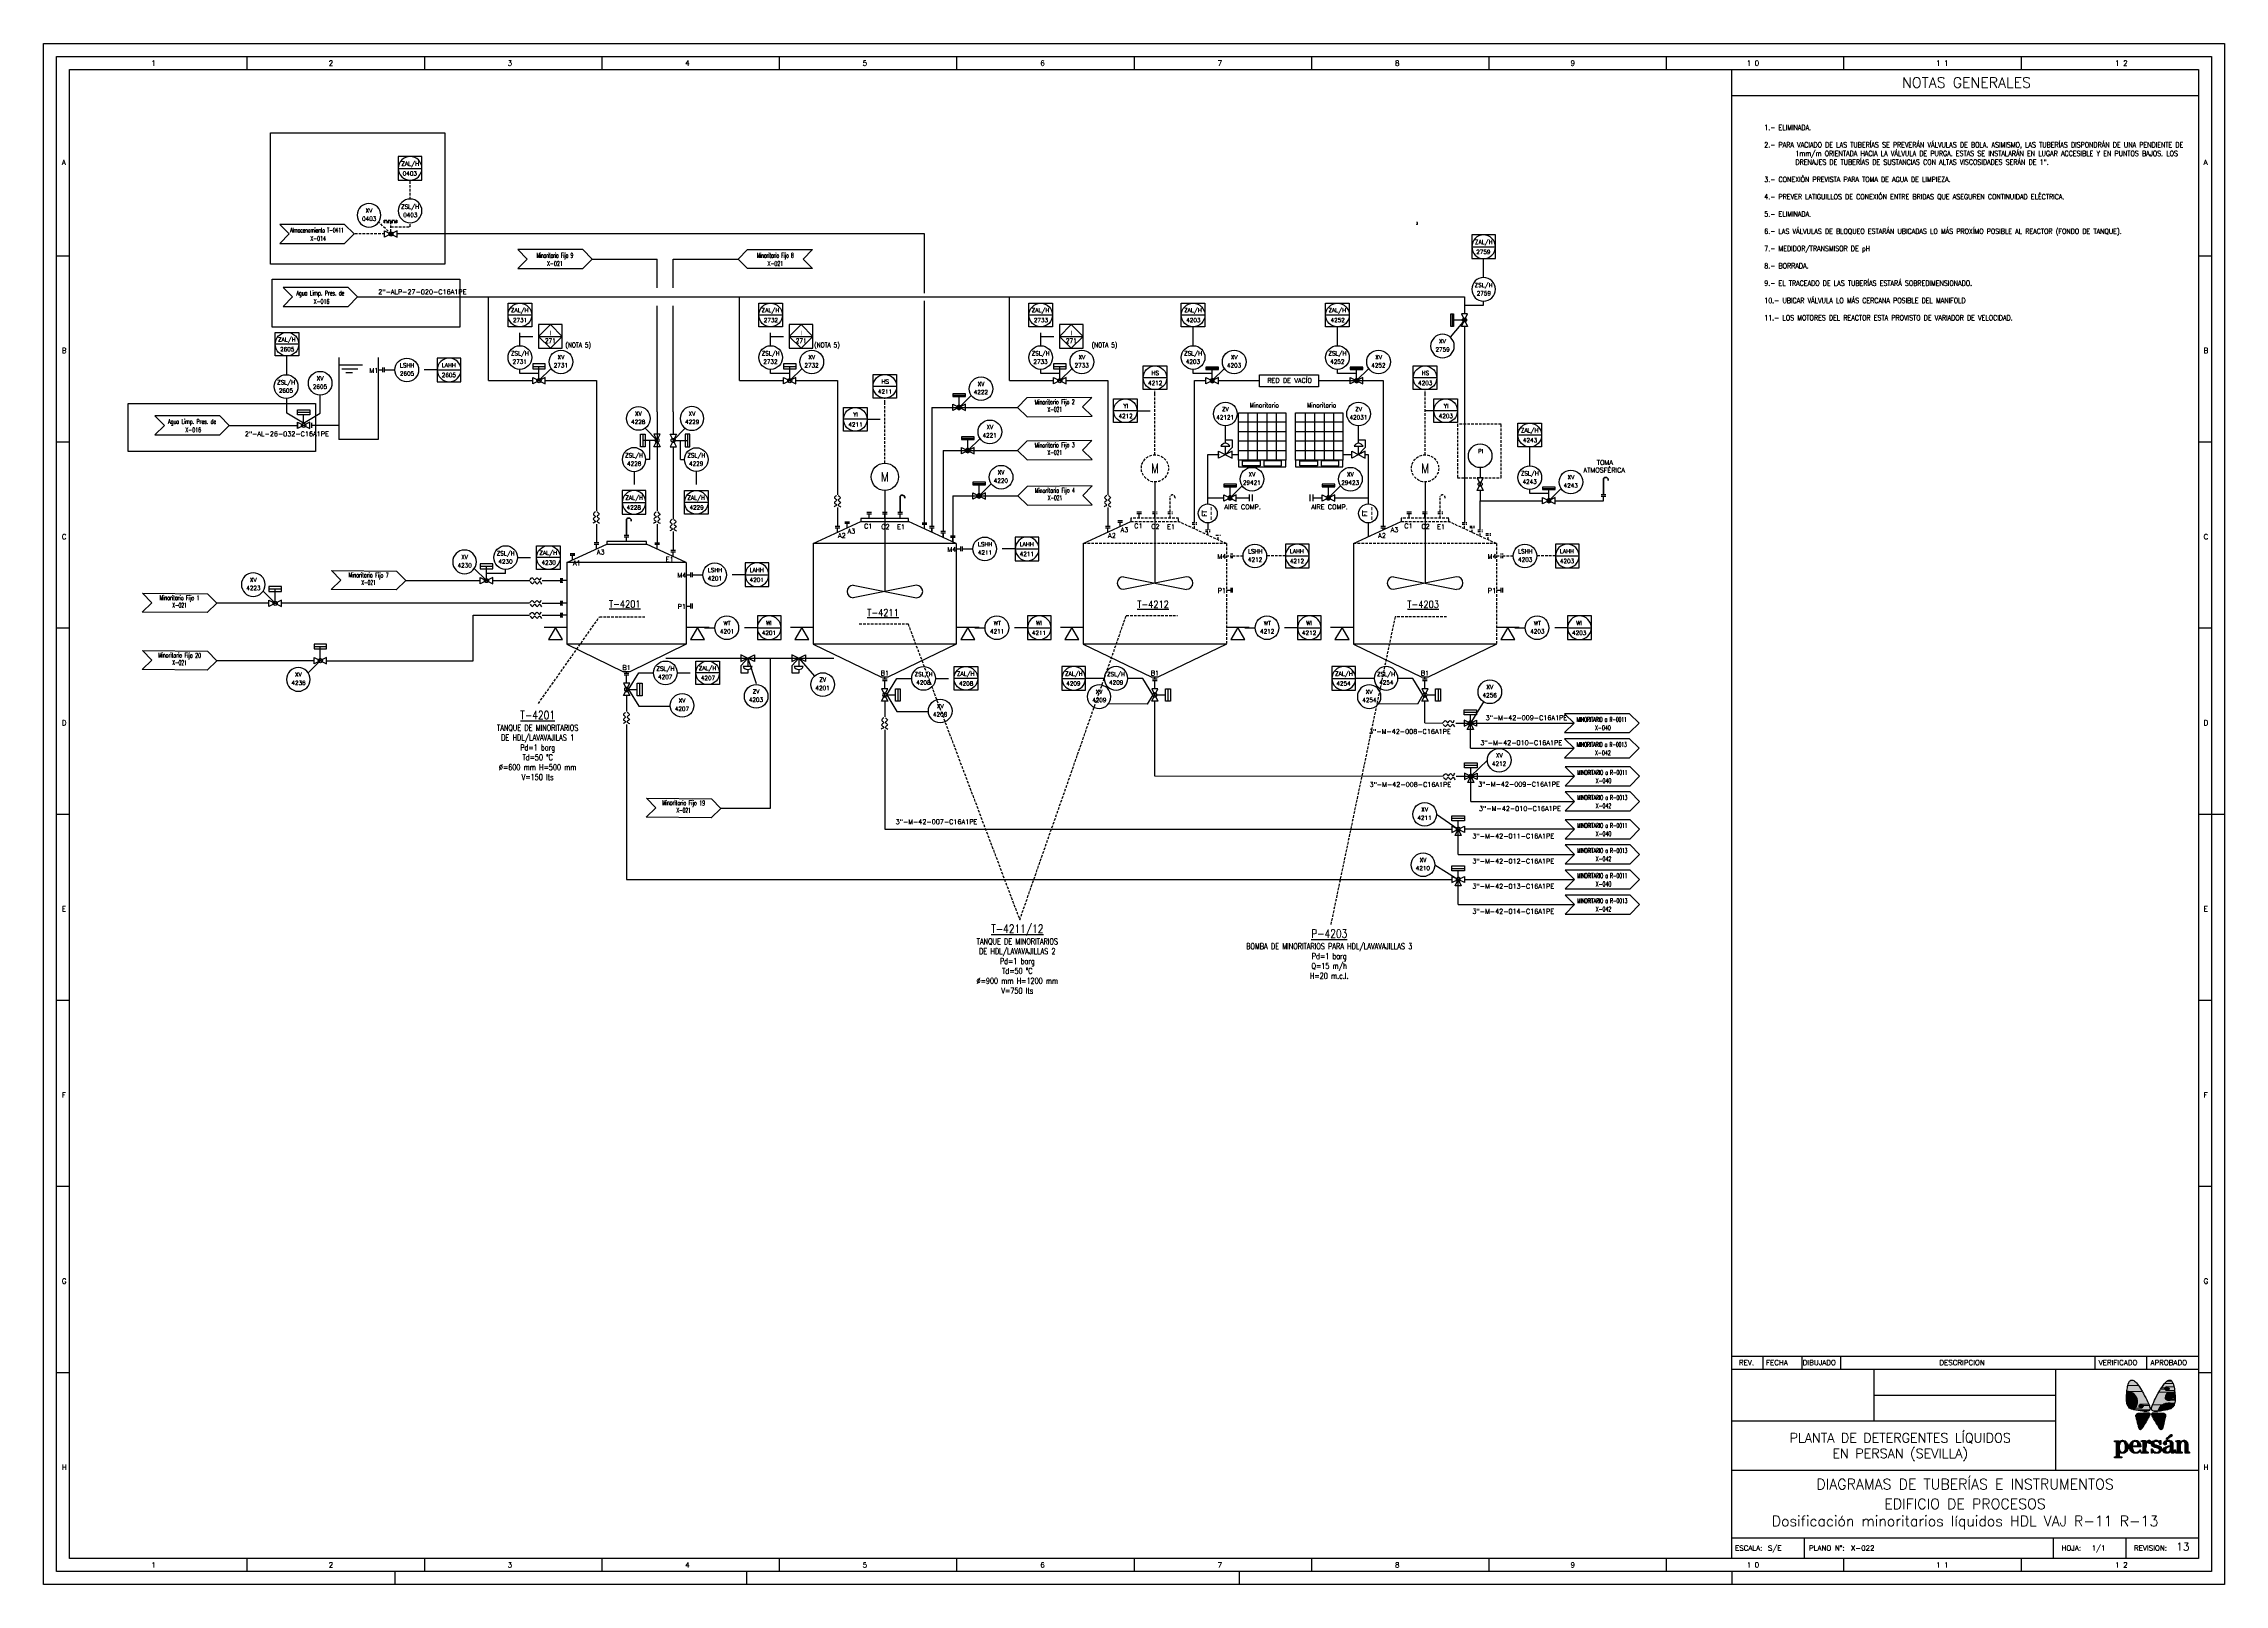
# Model space of a CAD drawing. Header units: millimetres. Extents: x 8 to 428, y 11 to 308.
import ezdxf
from ezdxf.enums import TextEntityAlignment as Align

# ---------------------------------------------------------------- set-up
doc = ezdxf.new("R2010")
doc.units = ezdxf.units.MM
doc.linetypes.add('TRAZOS', pattern=[0.75, 0.5, -0.25])
for name, color, linetype in [('CAJETIN', 1, 'Continuous'), ('CONEXION INTRUMENTOS', 1, 'Continuous'), ('EQUIPOS', 5, 'Continuous'), ('EQUIPOS 02', 1, 'Continuous'), ('FORMATO', 7, 'Continuous'), ('INSTRUMENTOS', 1, 'Continuous'), ('TEX', 7, 'Continuous'), ('TEXTO-INSTRUMENTACION', 7, 'Continuous'), ('TEXTO-VALVULAS Y ACCESORIOS', 7, 'Continuous'), ('TUBERIA', 5, 'Continuous'), ('VALVULAS Y ACCESORIOS', 1, 'Continuous')]:
    doc.layers.add(name, color=color, linetype=linetype)
doc.styles.add('PY', font='ROMANS.shx')
doc.styles.add('PY1', font='ROMANS.shx', dxfattribs={"width": 0.8})
doc.styles.add('TXT', font='txt')
doc.linetypes.add('SEÑAL_MECANICA2', pattern='A,4.411183,["o",PY,S=4.130212,R=360,X=0,Y=-1.374288],0.588817,-0.374158,["o",PY,S=2,R=360,X=0,Y=-0.688262],-2.183682', length=7.55784)

# ---------------------------------------------------------------- blocks, each defined once
blk = doc.blocks.new('MARCO-A1')
at = {"layer": 'FORMATO', "color": 5}
for p, q in [((78.42, 589), (78.42, 584)), ((146.83, 589), (146.83, 584)), ((215.25, 589), (215.25, 584)), ((283.67, 589), (283.67, 584)), ((352.08, 589), (352.08, 584)), ((420.5, 589), (420.5, 584)), ((488.92, 589), (488.92, 584)), ((557.33, 589), (557.33, 584)), ((625.75, 589), (625.75, 584)), ((694.17, 589), (694.17, 584)), ((762.58, 589), (762.58, 584)), ((5, 512.25), (10, 512.25)), ((831, 512.25), (836, 512.25)), ((5, 440.5), (10, 440.5)), ((831, 440.5), (836, 440.5)), ((5, 368.75), (10, 368.75)), ((831, 368.75), (836, 368.75)), ((5, 297), (10, 297)), ((831, 297), (836, 297)), ((5, 225.25), (10, 225.25)), ((831, 225.25), (836, 225.25)), ((5, 153.5), (10, 153.5)), ((831, 153.5), (836, 153.5)), ((5, 81.75), (10, 81.75)), ((831, 81.75), (836, 81.75)), ((78.42, 10), (78.42, 5)), ((146.83, 10), (146.83, 5)), ((215.25, 10), (215.25, 5)), ((283.67, 10), (283.67, 5)), ((352.08, 10), (352.08, 5)), ((420.5, 10), (420.5, 5)), ((488.92, 10), (488.92, 5)), ((557.33, 10), (557.33, 5)), ((625.75, 10), (625.75, 5)), ((694.17, 10), (694.17, 5)), ((762.58, 10), (762.58, 5))]:
    blk.add_line(p, q, dxfattribs=at)
at = {"layer": 'FORMATO', "color": 1, "linetype": 'Continuous'}
for p, q in [((836, 297), (841, 297)), ((135.5, 5), (135.5, 0)), ((271, 5), (271, 0)), ((461, 5), (461, 0)), ((651, 5), (651, 0))]:
    blk.add_line(p, q, dxfattribs=at)
at = {"layer": 'FORMATO', "color": 1}
blk.add_lwpolyline([(0, 594), (841, 594), (841, 0), (0, 0)], close=True, dxfattribs=at)
at = {"layer": 'FORMATO', "color": 5}
blk.add_lwpolyline([(5, 589), (836, 589), (836, 5), (5, 5)], close=True, dxfattribs=at)
at = {"layer": 'FORMATO', "color": 8, "linetype": 'Continuous'}
blk.add_lwpolyline([(10, 584), (831, 584), (831, 10), (10, 10)], close=True, dxfattribs=at)
at = {"layer": 'FORMATO', "color": 1, "style": 'PY'}
for s, p in [('1', (41.52, 585.5)), ('2', (109.93, 585.5)), ('3', (178.99, 585.5)), ('4', (247.4, 585.5)), ('5', (315.82, 585.5)), ('6', (384.34, 585.5)), ('7', (452.75, 585.5)), ('8', (521.17, 585.5)), ('9', (588.85, 585.5)), ('1 0', (656.77, 585.5)), ('1 1', (729.83, 585.5)), ('1 2', (798.88, 585.5)), ('A', (7, 547.25)), ('A', (833, 547.25)), ('B', (7, 474.67)), ('B', (833, 474.67)), ('C', (7, 402.92)), ('C', (833, 402.92)), ('D', (7, 331.17)), ('D', (833, 331.17)), ('E', (7, 259.42)), ('E', (833, 259.42)), ('F', (7, 187.67)), ('F', (833, 187.67)), ('G', (7, 115.92)), ('G', (833, 115.92)), ('H', (7, 44.17)), ('H', (833, 44.17)), ('1', (41.52, 6.5)), ('2', (109.93, 6.5)), ('3', (178.99, 6.5)), ('4', (247.4, 6.5)), ('5', (315.82, 6.5)), ('6', (384.34, 6.5)), ('7', (452.75, 6.5)), ('8', (521.17, 6.5)), ('9', (588.85, 6.5)), ('1 0', (656.77, 6.5)), ('1 1', (729.83, 6.5)), ('1 2', (798.88, 6.5))]:
    blk.add_text(s, height=2, dxfattribs=at).set_placement(p)
blk = doc.blocks.new('Simbolo persan')
at = {"layer": 'CAJETIN', "true_color": 0x0080ad, "transparency": 33554559}
h = blk.add_hatch(color=144, dxfattribs=at)
h.paths.add_polyline_path([(3046.77, 1411.45), (3046.51, 1411.37), (3046.26, 1411.5), (3046.17, 1411.62), (3046.17, 1411.92), (3046.26, 1412.05), (3046.34, 1412.09), (3046.39, 1412.13), (3046.47, 1412.13), (3046.56, 1412.17), (3046.6, 1412.13), (3046.72, 1412.13), (3046.85, 1412), (3046.89, 1411.92), (3046.89, 1411.88), (3046.94, 1411.88), (3046.94, 1411.67), (3046.89, 1411.62), (3046.85, 1411.54)])
h.paths.add_polyline_path([(3048.25, 1411.33), (3048.25, 1411.54), (3048.21, 1411.62), (3048.21, 1411.71), (3048.16, 1411.79), (3048.16, 1411.88), (3048.12, 1411.92), (3048.12, 1412), (3048.08, 1412.09), (3048.08, 1412.13), (3048.04, 1412.13), (3048.04, 1412.17), (3047.95, 1412.34), (3047.95, 1412.39), (3047.91, 1412.47), (3047.87, 1412.6), (3047.74, 1412.85), (3047.66, 1412.98), (3047.57, 1413.19), (3047.49, 1413.36), (3047.4, 1413.49), (3047.27, 1413.78), (3047.23, 1413.78), (3047.11, 1413.99), (3047.11, 1414.04), (3047.06, 1414.16), (3046.98, 1414.25), (3046.85, 1414.5), (3046.81, 1414.54), (3046.81, 1414.63), (3046.68, 1414.8), (3046.64, 1414.84), (3046.51, 1415.05), (3046.47, 1415.14), (3046.34, 1415.31), (3046.22, 1415.56), (3046.05, 1415.77), (3045.92, 1415.98), (3045.67, 1416.24), (3045.62, 1416.32), (3045.5, 1416.45), (3045.45, 1416.45), (3045.33, 1416.58), (3045.2, 1416.66), (3045.16, 1416.7), (3045.07, 1416.75), (3044.99, 1416.75), (3044.95, 1416.79), (3044.65, 1416.79), (3044.61, 1416.75), (3044.57, 1416.75), (3044.48, 1416.7), (3044.44, 1416.66), (3044.4, 1416.58), (3044.35, 1416.58), (3044.18, 1416.32), (3044.18, 1416.24), (3044.1, 1416.03), (3044.06, 1415.98), (3043.97, 1415.56), (3043.93, 1415.48), (3043.93, 1415.31), (3043.89, 1415.14), (3043.89, 1415.05), (3043.85, 1414.84), (3043.85, 1414.8), (3043.8, 1414.63), (3043.8, 1414.59), (3044.14, 1414.59), (3044.23, 1414.54), (3044.31, 1414.54), (3044.52, 1414.5), (3044.69, 1414.42), (3044.73, 1414.42), (3044.99, 1414.25), (3045.16, 1414.16), (3045.29, 1414.04), (3045.29, 1413.99), (3045.5, 1413.78), (3045.67, 1413.49), (3045.71, 1413.36), (3045.79, 1413.19), (3045.84, 1412.98), (3045.88, 1412.85), (3045.88, 1412.34), (3045.84, 1412.17), (3045.84, 1412.09), (3045.79, 1412.05), (3045.75, 1411.92), (3045.75, 1411.84), (3045.71, 1411.84), (3045.71, 1411.75), (3045.67, 1411.71), (3045.67, 1411.67), (3045.62, 1411.62), (3045.54, 1411.5), (3045.5, 1411.41), (3045.37, 1411.28), (3045.33, 1411.2), (3045.2, 1411.07), (3045.24, 1411.07), (3045.33, 1411.03), (3045.45, 1411.03), (3045.79, 1410.95), (3046, 1410.9), (3046.39, 1410.86), (3046.85, 1410.78), (3047.06, 1410.78), (3047.23, 1410.73), (3047.7, 1410.73), (3047.78, 1410.78), (3047.91, 1410.78), (3048.08, 1410.86), (3048.21, 1410.99), (3048.21, 1411.03), (3048.25, 1411.03), (3048.25, 1411.2), (3048.29, 1411.28)], flags=0)
h = blk.add_hatch(color=144, dxfattribs=at)
h.paths.add_polyline_path([(3050.2, 1414.84), (3050.15, 1414.76), (3050.07, 1414.63), (3049.9, 1414.29), (3049.86, 1414.25), (3049.86, 1414.21), (3049.82, 1414.12), (3049.77, 1414.12), (3049.73, 1413.99), (3049.6, 1413.78), (3049.56, 1413.66), (3049.52, 1413.57), (3049.39, 1413.36), (3049.35, 1413.27), (3049.35, 1413.23), (3049.31, 1413.23), (3049.31, 1413.15), (3049.26, 1413.11), (3049.22, 1413.02), (3049.18, 1412.98), (3049.18, 1412.94), (3049.14, 1412.89), (3049.1, 1412.72), (3048.97, 1412.47), (3048.88, 1412.34), (3048.88, 1412.3), (3048.84, 1412.26), (3048.84, 1412.17), (3048.76, 1412.05), (3048.71, 1411.88), (3048.71, 1411.84), (3048.67, 1411.75), (3048.63, 1411.62), (3048.63, 1411.54), (3048.59, 1411.45), (3048.59, 1411.16), (3048.63, 1411.12), (3048.63, 1411.03), (3048.71, 1410.9), (3048.76, 1410.9), (3048.93, 1410.82), (3048.97, 1410.78), (3049.1, 1410.78), (3049.14, 1410.73), (3049.65, 1410.73), (3049.73, 1410.78), (3049.86, 1410.78), (3049.86, 1410.9), (3049.9, 1410.9), (3049.9, 1411.03), (3049.94, 1411.12), (3049.94, 1411.16), (3050.03, 1411.28), (3050.03, 1411.37), (3050.2, 1411.54), (3050.24, 1411.62), (3050.32, 1411.75), (3050.45, 1411.84), (3050.53, 1411.88), (3050.75, 1412.05), (3050.96, 1412.17), (3051.25, 1412.26), (3051.38, 1412.3), (3051.47, 1412.3), (3051.76, 1412.34), (3052.19, 1412.34), (3052.4, 1412.3), (3052.48, 1412.26), (3052.61, 1412.22), (3052.82, 1412.13), (3052.91, 1412.09), (3052.95, 1412.05), (3052.95, 1412.09), (3052.99, 1412.13), (3052.99, 1412.22), (3053.03, 1412.26), (3053.03, 1412.34), (3053.08, 1412.47), (3053.08, 1412.55), (3053.12, 1412.72), (3053.12, 1413.27), (3053.03, 1413.32), (3053.03, 1413.36), (3052.95, 1413.4), (3052.82, 1413.49), (3052.61, 1413.49), (3052.57, 1413.4), (3052.52, 1413.36), (3052.52, 1413.32), (3052.48, 1413.27), (3052.44, 1413.19), (3052.4, 1413.15), (3052.4, 1413.11), (3052.36, 1413.11), (3052.31, 1413.02), (3052.23, 1412.98), (3052.19, 1412.94), (3052.1, 1412.89), (3051.76, 1412.89), (3051.38, 1413.02), (3051.25, 1413.15), (3051.21, 1413.23), (3051.21, 1413.36), (3051.25, 1413.57), (3051.25, 1413.66), (3051.3, 1413.78), (3051.38, 1413.99), (3051.47, 1414.12), (3051.59, 1414.25), (3051.68, 1414.29), (3052.06, 1414.29), (3052.19, 1414.25), (3052.31, 1414.25), (3052.44, 1414.29), (3052.61, 1414.29), (3052.99, 1414.54), (3053.03, 1414.63), (3053.03, 1414.88), (3052.99, 1414.97), (3052.99, 1415.14), (3052.95, 1415.26), (3052.95, 1415.43), (3052.91, 1415.48), (3052.91, 1415.52), (3052.86, 1415.65), (3052.86, 1415.73), (3052.82, 1415.9), (3052.74, 1416.11), (3052.69, 1416.24), (3052.65, 1416.28), (3052.57, 1416.45), (3052.57, 1416.49), (3052.31, 1416.75), (3052.23, 1416.75), (3052.19, 1416.79), (3051.97, 1416.79), (3051.89, 1416.75), (3051.85, 1416.75), (3051.72, 1416.7), (3051.68, 1416.66), (3051.55, 1416.58), (3051.09, 1416.11), (3050.92, 1415.9), (3050.79, 1415.73), (3050.75, 1415.65), (3050.66, 1415.52), (3050.62, 1415.52), (3050.62, 1415.48), (3050.58, 1415.43), (3050.49, 1415.31), (3050.45, 1415.22), (3050.37, 1415.14), (3050.37, 1415.05), (3050.32, 1415.05), (3050.24, 1414.88)])
h.paths.add_polyline_path([(3051.42, 1414.76), (3051.34, 1414.84), (3051.25, 1414.88), (3051.21, 1414.97), (3051.21, 1415.05), (3051.17, 1415.14), (3051.21, 1415.18), (3051.21, 1415.31), (3051.3, 1415.43), (3051.42, 1415.48), (3051.59, 1415.52), (3051.68, 1415.48), (3051.72, 1415.48), (3051.8, 1415.43), (3051.85, 1415.39), (3051.93, 1415.26), (3051.97, 1415.14), (3051.93, 1414.97), (3051.89, 1414.88), (3051.85, 1414.88), (3051.8, 1414.8), (3051.72, 1414.76)], flags=0)
at = {"layer": 'CAJETIN', "true_color": 0xa3cbc0, "transparency": 33554559}
for points in [[(3051.68, 1415.48), (3051.59, 1415.52), (3051.42, 1415.48), (3051.3, 1415.43), (3051.3, 1415.39), (3051.21, 1415.31), (3051.21, 1415.18), (3051.17, 1415.14), (3051.21, 1415.05), (3051.21, 1414.97), (3051.25, 1414.88), (3051.3, 1414.88), (3051.34, 1414.84), (3051.34, 1414.8), (3051.42, 1414.76), (3051.72, 1414.76), (3051.8, 1414.8), (3051.8, 1414.84), (3051.89, 1414.88), (3051.93, 1414.97), (3051.93, 1415.05), (3051.97, 1415.14), (3051.93, 1415.18), (3051.93, 1415.31), (3051.85, 1415.39), (3051.85, 1415.43), (3051.72, 1415.48)], [(3044.14, 1414.59), (3043.8, 1414.59), (3043.8, 1414.25), (3043.76, 1414.16), (3043.76, 1412.72), (3043.8, 1412.6), (3043.8, 1412.47), (3043.85, 1412.34), (3043.85, 1412.3), (3043.89, 1412.09), (3043.93, 1411.96), (3044.1, 1411.71), (3044.14, 1411.62), (3044.35, 1411.41), (3044.4, 1411.41), (3044.52, 1411.33), (3044.57, 1411.28), (3044.73, 1411.2), (3044.82, 1411.2), (3044.95, 1411.16), (3044.99, 1411.12), (3045.12, 1411.12), (3045.16, 1411.07), (3045.2, 1411.07), (3045.2, 1411.12), (3045.24, 1411.12), (3045.24, 1411.16), (3045.29, 1411.2), (3045.33, 1411.2), (3045.41, 1411.28), (3045.41, 1411.33), (3045.5, 1411.41), (3045.58, 1411.54), (3045.67, 1411.71), (3045.71, 1411.84), (3045.75, 1411.84), (3045.84, 1412.09), (3045.88, 1412.3), (3045.88, 1412.85), (3045.79, 1413.19), (3045.71, 1413.36), (3045.67, 1413.49), (3045.58, 1413.66), (3045.5, 1413.78), (3045.41, 1413.87), (3045.29, 1414.04), (3045.16, 1414.16), (3044.99, 1414.25), (3044.95, 1414.29), (3044.52, 1414.5), (3044.31, 1414.54)], [(3046.6, 1412.13), (3046.56, 1412.17), (3046.51, 1412.13), (3046.39, 1412.13), (3046.3, 1412.09), (3046.26, 1412.05), (3046.26, 1412), (3046.22, 1411.92), (3046.17, 1411.92), (3046.17, 1411.62), (3046.26, 1411.54), (3046.26, 1411.5), (3046.43, 1411.41), (3046.47, 1411.41), (3046.51, 1411.37), (3046.56, 1411.37), (3046.64, 1411.41), (3046.68, 1411.41), (3046.77, 1411.45), (3046.85, 1411.54), (3046.89, 1411.62), (3046.94, 1411.67), (3046.94, 1411.88), (3046.89, 1411.92), (3046.85, 1412), (3046.72, 1412.13)], [(3052.19, 1412.34), (3051.59, 1412.34), (3051.47, 1412.3), (3051.34, 1412.3), (3051.25, 1412.26), (3051.13, 1412.22), (3050.96, 1412.17), (3050.92, 1412.13), (3050.75, 1412.05), (3050.53, 1411.92), (3050.53, 1411.88), (3050.37, 1411.75), (3050.32, 1411.75), (3050.24, 1411.62), (3050.2, 1411.54), (3050.15, 1411.54), (3050.07, 1411.37), (3050.03, 1411.37), (3049.98, 1411.28), (3049.94, 1411.16), (3049.94, 1411.07), (3049.9, 1411.03), (3049.9, 1410.99), (3049.86, 1410.9), (3049.86, 1410.78), (3050.07, 1410.82), (3050.28, 1410.82), (3050.32, 1410.86), (3050.7, 1410.9), (3050.79, 1410.9), (3051.3, 1410.99), (3051.51, 1411.03), (3051.85, 1411.12), (3051.97, 1411.16), (3052.27, 1411.28), (3052.4, 1411.37), (3052.44, 1411.37), (3052.65, 1411.54), (3052.74, 1411.62), (3052.78, 1411.75), (3052.82, 1411.75), (3052.91, 1411.88), (3052.91, 1411.92), (3052.95, 1412.05), (3052.91, 1412.09), (3052.74, 1412.17), (3052.48, 1412.26), (3052.4, 1412.3), (3052.27, 1412.3)], [(3053.08, 1414.54), (3053.03, 1414.59), (3052.99, 1414.54), (3052.95, 1414.54), (3052.86, 1414.46), (3052.78, 1414.42), (3052.74, 1414.38), (3052.61, 1414.29), (3052.44, 1414.29), (3052.31, 1414.25), (3052.19, 1414.25), (3052.1, 1414.29), (3051.68, 1414.29), (3051.68, 1414.25), (3051.59, 1414.25), (3051.47, 1414.12), (3051.38, 1413.99), (3051.34, 1413.87), (3051.3, 1413.82), (3051.3, 1413.78), (3051.25, 1413.66), (3051.25, 1413.57), (3051.21, 1413.49), (3051.21, 1413.23), (3051.25, 1413.19), (3051.25, 1413.15), (3051.3, 1413.15), (3051.3, 1413.11), (3051.34, 1413.11), (3051.38, 1413.02), (3051.42, 1413.02), (3051.51, 1412.98), (3051.55, 1412.98), (3051.64, 1412.94), (3051.68, 1412.94), (3051.76, 1412.89), (3052.1, 1412.89), (3052.19, 1412.94), (3052.23, 1412.98), (3052.27, 1412.98), (3052.31, 1413.02), (3052.36, 1413.11), (3052.4, 1413.11), (3052.4, 1413.15), (3052.44, 1413.15), (3052.44, 1413.23), (3052.48, 1413.27), (3052.52, 1413.36), (3052.65, 1413.49), (3052.82, 1413.49), (3052.95, 1413.4), (3053.03, 1413.32), (3053.12, 1413.27), (3053.12, 1413.99), (3053.08, 1414.12)], [(3050.11, 1410.44), (3049.82, 1410.48), (3049.82, 1410.14), (3049.86, 1410.06), (3049.86, 1409.97), (3049.9, 1409.85), (3049.9, 1409.72), (3049.94, 1409.63), (3049.94, 1409.59), (3049.98, 1409.55), (3050.03, 1409.42), (3050.03, 1409.38), (3050.07, 1409.29), (3050.15, 1409.17), (3050.2, 1409.13), (3050.28, 1409), (3050.62, 1408.66), (3050.83, 1408.53), (3050.87, 1408.49), (3050.96, 1408.49), (3050.96, 1408.53), (3051, 1408.66), (3051, 1408.79), (3051.04, 1408.83), (3051.09, 1409), (3051.09, 1409.13), (3051.13, 1409.17), (3051.13, 1409.29), (3051.17, 1409.38), (3051.17, 1409.42), (3051.21, 1409.55), (3051.21, 1409.63), (3051.25, 1409.72), (3051.25, 1410.14), (3051.21, 1410.18), (3051.21, 1410.23), (3051.13, 1410.27), (3051.04, 1410.35), (3050.92, 1410.4), (3050.66, 1410.4), (3050.49, 1410.44)]]:
    blk.add_hatch(color=9, dxfattribs=at).paths.add_polyline_path(points)
at = {"layer": 'CAJETIN', "true_color": 0x0080ad, "transparency": 33554559}
h = blk.add_hatch(color=144, dxfattribs=at)
h.paths.add_polyline_path([(3053.12, 1413.27), (3053.12, 1413.27), (3053.12, 1413.27)], flags=0)
h.paths.add_polyline_path([(3053.12, 1413.27), (3053.12, 1413.27), (3053.12, 1413.27)], flags=0)
h.paths.add_polyline_path([(3053.12, 1413.27), (3053.12, 1413.27), (3053.12, 1413.27)], flags=0)
h.paths.add_polyline_path([(3053.12, 1413.27), (3052.48, 1413.27), (3053.12, 1413.27)], flags=0)
for points in [[(3048.08, 1410.48), (3047.11, 1410.48), (3046.89, 1410.44), (3046.26, 1410.44), (3046.13, 1410.4), (3046, 1410.4), (3045.75, 1410.31), (3045.71, 1410.27), (3045.67, 1410.18), (3045.62, 1410.14), (3045.58, 1410.01), (3045.58, 1409.8), (3045.62, 1409.72), (3045.62, 1409.68), (3045.67, 1409.55), (3045.67, 1409.51), (3045.71, 1409.29), (3045.79, 1409.04), (3045.79, 1409), (3045.84, 1408.74), (3045.92, 1408.45), (3045.96, 1408.32), (3045.96, 1408.24), (3046, 1408.07), (3046.05, 1408.02), (3046.05, 1407.94), (3046.09, 1407.81), (3046.09, 1407.77), (3046.13, 1407.69), (3046.13, 1407.6), (3046.17, 1407.56), (3046.17, 1407.47), (3046.22, 1407.39), (3046.26, 1407.35), (3046.26, 1407.31), (3046.3, 1407.31), (3046.34, 1407.26), (3046.43, 1407.22), (3046.51, 1407.26), (3046.56, 1407.31), (3046.6, 1407.31), (3046.64, 1407.35), (3046.64, 1407.39), (3046.77, 1407.52), (3046.77, 1407.56), (3046.81, 1407.6), (3046.85, 1407.69), (3046.94, 1407.77), (3046.94, 1407.81), (3047.02, 1407.94), (3047.06, 1408.02), (3047.11, 1408.07), (3047.23, 1408.32), (3047.32, 1408.45), (3047.53, 1408.74), (3047.66, 1409), (3047.66, 1409.04), (3047.83, 1409.29), (3047.95, 1409.51), (3047.95, 1409.55), (3048.04, 1409.68), (3048.08, 1409.72), (3048.12, 1409.8), (3048.12, 1409.85), (3048.21, 1410.01), (3048.25, 1410.14), (3048.25, 1410.18), (3048.29, 1410.27), (3048.25, 1410.31), (3048.25, 1410.35), (3048.21, 1410.4), (3048.21, 1410.44), (3048.12, 1410.44)], [(3049.82, 1410.48), (3048.76, 1410.48), (3048.67, 1410.44), (3048.67, 1410.4), (3048.59, 1410.31), (3048.59, 1410.14), (3048.8, 1409.72), (3048.88, 1409.59), (3048.97, 1409.38), (3049.01, 1409.38), (3049.1, 1409.17), (3049.22, 1409), (3049.31, 1408.83), (3049.43, 1408.66), (3049.48, 1408.58), (3049.48, 1408.53), (3049.52, 1408.49), (3049.6, 1408.32), (3049.69, 1408.24), (3049.73, 1408.15), (3049.82, 1408.02), (3049.86, 1407.94), (3049.9, 1407.9), (3049.94, 1407.77), (3049.98, 1407.73), (3049.98, 1407.69), (3050.03, 1407.6), (3050.07, 1407.56), (3050.11, 1407.56), (3050.11, 1407.47), (3050.15, 1407.47), (3050.15, 1407.43), (3050.2, 1407.39), (3050.2, 1407.35), (3050.24, 1407.35), (3050.32, 1407.26), (3050.45, 1407.22), (3050.53, 1407.26), (3050.66, 1407.39), (3050.66, 1407.47), (3050.7, 1407.47), (3050.7, 1407.56), (3050.75, 1407.6), (3050.75, 1407.73), (3050.79, 1407.77), (3050.79, 1407.9), (3050.83, 1407.94), (3050.83, 1408.02), (3050.87, 1408.15), (3050.87, 1408.24), (3050.92, 1408.32), (3050.96, 1408.49), (3050.87, 1408.49), (3050.79, 1408.58), (3050.62, 1408.66), (3050.28, 1409), (3050.15, 1409.17), (3050.03, 1409.38), (3049.94, 1409.59), (3049.9, 1409.72), (3049.9, 1409.8), (3049.86, 1409.89), (3049.86, 1410.06), (3049.82, 1410.14)]]:
    blk.add_hatch(color=144, dxfattribs=at).paths.add_polyline_path(points)
at = {"layer": 'CAJETIN', "transparency": 33554559}
h = blk.add_hatch(color=256, dxfattribs=at)
h.paths.add_polyline_path([(3043.21, 1402.94), (3042.96, 1402.86), (3042.87, 1402.86), (3042.83, 1402.9), (3042.74, 1402.9), (3042.62, 1403.03), (3042.58, 1403.03), (3042.58, 1403.07), (3042.53, 1403.11), (3042.49, 1403.2), (3042.41, 1403.33), (3042.41, 1403.45), (3042.36, 1403.58), (3042.36, 1404.21), (3042.41, 1404.26), (3042.45, 1404.43), (3042.45, 1404.47), (3042.49, 1404.55), (3042.49, 1404.64), (3042.53, 1404.68), (3042.53, 1404.72), (3042.58, 1404.76), (3042.62, 1404.85), (3042.66, 1404.85), (3042.7, 1404.89), (3042.87, 1404.98), (3043.08, 1404.98), (3043.34, 1404.85), (3043.34, 1404.81), (3043.42, 1404.72), (3043.46, 1404.6), (3043.51, 1404.43), (3043.55, 1404.3), (3043.55, 1403.45), (3043.46, 1403.2), (3043.46, 1403.16), (3043.42, 1403.11), (3043.38, 1403.03), (3043.34, 1403.03)])
h.paths.add_polyline_path([(3043.59, 1402.86), (3043.76, 1403.03), (3043.8, 1403.03), (3043.85, 1403.11), (3043.89, 1403.16), (3043.89, 1403.2), (3043.97, 1403.33), (3044.01, 1403.45), (3044.01, 1403.49), (3044.06, 1403.58), (3044.06, 1403.66), (3044.1, 1403.83), (3044.1, 1404.13), (3044.06, 1404.21), (3044.06, 1404.3), (3044.01, 1404.43), (3043.93, 1404.6), (3043.85, 1404.72), (3043.8, 1404.81), (3043.72, 1404.89), (3043.63, 1404.93), (3043.51, 1405.06), (3043.42, 1405.06), (3043.34, 1405.1), (3043.34, 1405.15), (3043.17, 1405.15), (3043, 1405.19), (3042.91, 1405.15), (3042.74, 1405.15), (3042.74, 1405.1), (3042.66, 1405.06), (3042.62, 1405.06), (3042.53, 1405.02), (3042.53, 1404.98), (3042.41, 1404.85), (3042.36, 1404.76), (3042.32, 1404.72), (3042.32, 1405.1), (3041.47, 1405.1), (3041.47, 1404.89), (3041.69, 1404.89), (3041.77, 1404.85), (3041.86, 1404.76), (3041.86, 1402.1), (3041.81, 1402.1), (3041.81, 1402.06), (3041.73, 1402.06), (3041.69, 1402.01), (3041.47, 1402.01), (3041.47, 1401.8), (3042.15, 1401.8), (3042.83, 1401.84), (3042.83, 1402.01), (3042.58, 1402.01), (3042.53, 1402.06), (3042.45, 1402.06), (3042.36, 1402.14), (3042.36, 1403.03), (3042.41, 1403.03), (3042.41, 1402.99), (3042.45, 1402.9), (3042.49, 1402.9), (3042.49, 1402.86), (3042.53, 1402.86), (3042.53, 1402.82), (3042.66, 1402.78), (3042.66, 1402.73), (3042.74, 1402.73), (3042.83, 1402.69), (3043.25, 1402.69), (3043.34, 1402.73), (3043.38, 1402.73), (3043.42, 1402.78), (3043.55, 1402.82), (3043.55, 1402.86)], flags=0)
h = blk.add_hatch(color=256, dxfattribs=at)
h.paths.add_polyline_path([(3044.35, 1404.17), (3044.31, 1404.13), (3044.31, 1403.79), (3044.35, 1403.66), (3044.35, 1403.62), (3044.4, 1403.54), (3044.44, 1403.41), (3044.44, 1403.37), (3044.48, 1403.24), (3044.52, 1403.24), (3044.57, 1403.11), (3044.78, 1402.9), (3044.82, 1402.9), (3044.82, 1402.86), (3044.86, 1402.86), (3044.9, 1402.82), (3045.03, 1402.78), (3045.03, 1402.73), (3045.16, 1402.73), (3045.24, 1402.69), (3045.71, 1402.69), (3045.75, 1402.73), (3045.92, 1402.73), (3045.92, 1402.78), (3046.05, 1402.82), (3046.13, 1402.86), (3046.13, 1402.9), (3046.3, 1402.99), (3046.34, 1403.03), (3046.43, 1403.16), (3046.47, 1403.2), (3046.47, 1403.24), (3046.39, 1403.33), (3046.34, 1403.33), (3046.3, 1403.28), (3046.3, 1403.24), (3046.26, 1403.24), (3046.26, 1403.2), (3046.22, 1403.16), (3046.17, 1403.16), (3046.09, 1403.03), (3045.92, 1402.94), (3045.58, 1402.86), (3045.5, 1402.86), (3045.41, 1402.9), (3045.37, 1402.9), (3045.24, 1402.99), (3045.2, 1402.99), (3045.12, 1403.07), (3045.12, 1403.11), (3045.03, 1403.24), (3044.99, 1403.37), (3044.95, 1403.41), (3044.95, 1403.54), (3044.9, 1403.62), (3044.9, 1403.79), (3044.86, 1403.88), (3044.86, 1403.92), (3046.51, 1403.92), (3046.51, 1404.13), (3046.47, 1404.17), (3046.47, 1404.34), (3046.39, 1404.6), (3046.3, 1404.72), (3046.26, 1404.81), (3046.17, 1404.85), (3046.13, 1404.93), (3046.09, 1404.98), (3046.05, 1404.98), (3045.96, 1405.06), (3045.92, 1405.06), (3045.79, 1405.1), (3045.79, 1405.15), (3045.58, 1405.15), (3045.45, 1405.19), (3045.41, 1405.19), (3045.33, 1405.15), (3045.12, 1405.15), (3045.07, 1405.1), (3044.95, 1405.06), (3044.82, 1404.98), (3044.78, 1404.93), (3044.69, 1404.89), (3044.69, 1404.85), (3044.57, 1404.72), (3044.52, 1404.64), (3044.44, 1404.51), (3044.4, 1404.34), (3044.35, 1404.21)])
h.paths.add_polyline_path([(3044.86, 1404.13), (3044.86, 1404.21), (3044.9, 1404.34), (3044.9, 1404.51), (3044.95, 1404.64), (3044.99, 1404.72), (3045.03, 1404.76), (3045.07, 1404.85), (3045.12, 1404.89), (3045.24, 1404.93), (3045.33, 1404.98), (3045.58, 1404.98), (3045.67, 1404.93), (3045.88, 1404.72), (3045.92, 1404.6), (3045.92, 1404.47), (3045.96, 1404.34), (3045.96, 1404.13)], flags=0)
for points in [[(3048.16, 1405.19), (3048.04, 1405.19), (3047.91, 1405.15), (3047.74, 1405.06), (3047.61, 1404.93), (3047.53, 1404.76), (3047.49, 1404.72), (3047.44, 1404.6), (3047.44, 1404.55), (3047.4, 1404.51), (3047.4, 1405.15), (3046.85, 1405.15), (3046.72, 1405.1), (3046.6, 1405.1), (3046.6, 1404.93), (3046.68, 1404.93), (3046.81, 1404.89), (3046.89, 1404.89), (3046.94, 1404.85), (3046.94, 1404.72), (3046.98, 1404.64), (3046.98, 1403.45), (3046.94, 1403.41), (3046.94, 1402.99), (3046.89, 1402.99), (3046.85, 1402.94), (3046.68, 1402.94), (3046.6, 1402.9), (3046.6, 1402.73), (3047.91, 1402.73), (3047.91, 1402.9), (3047.83, 1402.94), (3047.61, 1402.94), (3047.57, 1402.99), (3047.53, 1402.99), (3047.53, 1403.03), (3047.49, 1403.07), (3047.49, 1403.2), (3047.44, 1403.28), (3047.44, 1403.62), (3047.49, 1403.83), (3047.49, 1403.92), (3047.53, 1404.13), (3047.53, 1404.3), (3047.57, 1404.34), (3047.57, 1404.43), (3047.61, 1404.51), (3047.61, 1404.55), (3047.66, 1404.6), (3047.7, 1404.72), (3047.74, 1404.76), (3047.78, 1404.85), (3047.87, 1404.93), (3047.91, 1404.93), (3048.04, 1404.98), (3047.99, 1404.89), (3047.99, 1404.68), (3048.08, 1404.6), (3048.12, 1404.6), (3048.12, 1404.55), (3048.33, 1404.55), (3048.38, 1404.6), (3048.42, 1404.6), (3048.46, 1404.64), (3048.46, 1404.68), (3048.5, 1404.72), (3048.5, 1404.98), (3048.46, 1404.98), (3048.42, 1405.02), (3048.42, 1405.06), (3048.38, 1405.1), (3048.33, 1405.1)], [(3049.6, 1405.19), (3049.31, 1405.19), (3049.22, 1405.15), (3049.18, 1405.15), (3048.93, 1405.06), (3048.88, 1405.02), (3048.84, 1405.02), (3048.84, 1404.98), (3048.8, 1404.98), (3048.8, 1404.93), (3048.71, 1404.89), (3048.67, 1404.85), (3048.67, 1404.81), (3048.63, 1404.72), (3048.59, 1404.68), (3048.59, 1404.26), (3048.63, 1404.21), (3048.63, 1404.17), (3048.67, 1404.17), (3048.67, 1404.13), (3048.71, 1404.05), (3048.88, 1403.96), (3048.93, 1403.92), (3049.05, 1403.88), (3049.1, 1403.88), (3049.22, 1403.83), (3049.31, 1403.79), (3049.35, 1403.79), (3049.56, 1403.75), (3049.69, 1403.71), (3049.86, 1403.62), (3049.98, 1403.54), (3050.07, 1403.41), (3050.11, 1403.37), (3050.11, 1403.2), (3050.07, 1403.11), (3049.9, 1402.94), (3049.56, 1402.86), (3049.39, 1402.9), (3049.26, 1402.94), (3049.1, 1402.99), (3048.93, 1403.16), (3048.84, 1403.28), (3048.8, 1403.37), (3048.76, 1403.49), (3048.71, 1403.58), (3048.55, 1403.58), (3048.55, 1402.69), (3048.71, 1402.69), (3048.71, 1402.78), (3048.8, 1402.82), (3048.8, 1402.86), (3048.93, 1402.86), (3049.01, 1402.82), (3049.05, 1402.82), (3049.18, 1402.73), (3049.31, 1402.69), (3049.86, 1402.69), (3049.94, 1402.73), (3049.98, 1402.73), (3050.11, 1402.82), (3050.2, 1402.86), (3050.24, 1402.86), (3050.24, 1402.9), (3050.32, 1402.94), (3050.37, 1403.03), (3050.45, 1403.11), (3050.49, 1403.2), (3050.49, 1403.28), (3050.53, 1403.37), (3050.53, 1403.66), (3050.49, 1403.71), (3050.49, 1403.79), (3050.45, 1403.79), (3050.45, 1403.83), (3050.37, 1403.92), (3050.37, 1403.96), (3050.28, 1404), (3050.15, 1404.05), (3049.98, 1404.13), (3049.94, 1404.17), (3049.82, 1404.17), (3049.73, 1404.21), (3049.65, 1404.21), (3049.6, 1404.26), (3049.43, 1404.3), (3049.31, 1404.34), (3049.22, 1404.34), (3049.18, 1404.38), (3049.1, 1404.43), (3049.05, 1404.47), (3049.05, 1404.51), (3049.01, 1404.6), (3049.01, 1404.81), (3049.1, 1404.89), (3049.18, 1404.93), (3049.31, 1404.98), (3049.65, 1404.98), (3049.73, 1404.93), (3049.86, 1404.89), (3049.98, 1404.76), (3050.03, 1404.68), (3050.11, 1404.6), (3050.15, 1404.51), (3050.2, 1404.38), (3050.37, 1404.38), (3050.37, 1405.15), (3050.2, 1405.15), (3050.2, 1405.1), (3050.15, 1405.02), (3050.03, 1405.02), (3049.98, 1405.06), (3049.86, 1405.1), (3049.82, 1405.1), (3049.73, 1405.15), (3049.65, 1405.15)], [(3052.48, 1406.29), (3052.4, 1406.33), (3052.31, 1406.29), (3052.23, 1406.29), (3052.23, 1406.25), (3052.14, 1406.2), (3052.1, 1406.16), (3052.1, 1406.12), (3052.02, 1406.08), (3051.89, 1405.95), (3051.85, 1405.87), (3051.68, 1405.7), (3051.64, 1405.7), (3051.55, 1405.57), (3051.47, 1405.48), (3051.42, 1405.48), (3051.42, 1405.44), (3051.68, 1405.44), (3051.68, 1405.48), (3051.72, 1405.48), (3051.85, 1405.57), (3052.02, 1405.7), (3052.06, 1405.7), (3052.44, 1405.95), (3052.48, 1405.99), (3052.52, 1406.08), (3052.57, 1406.12), (3052.57, 1406.2), (3052.52, 1406.25), (3052.52, 1406.29)], [(3054.94, 1405.19), (3054.73, 1405.19), (3054.6, 1405.15), (3054.56, 1405.15), (3054.47, 1405.1), (3054.43, 1405.06), (3054.35, 1405.02), (3054.3, 1405.02), (3054.26, 1404.98), (3054.26, 1404.93), (3054.22, 1404.93), (3054.18, 1404.89), (3054.18, 1404.85), (3054.05, 1404.72), (3054.05, 1405.15), (3053.58, 1405.15), (3053.37, 1405.1), (3053.24, 1405.1), (3053.24, 1404.93), (3053.37, 1404.93), (3053.41, 1404.89), (3053.46, 1404.89), (3053.54, 1404.85), (3053.58, 1404.81), (3053.58, 1403.03), (3053.5, 1402.94), (3053.33, 1402.94), (3053.24, 1402.9), (3053.24, 1402.73), (3054.47, 1402.73), (3054.47, 1402.9), (3054.35, 1402.94), (3054.18, 1402.94), (3054.09, 1403.03), (3054.09, 1404.3), (3054.13, 1404.38), (3054.13, 1404.43), (3054.18, 1404.51), (3054.18, 1404.6), (3054.26, 1404.68), (3054.26, 1404.72), (3054.35, 1404.81), (3054.43, 1404.85), (3054.43, 1404.89), (3054.56, 1404.93), (3054.81, 1404.93), (3054.9, 1404.89), (3054.94, 1404.85), (3054.98, 1404.76), (3055.02, 1404.76), (3055.02, 1404.68), (3055.06, 1404.64), (3055.06, 1402.73), (3055.91, 1402.73), (3055.91, 1402.9), (3055.83, 1402.94), (3055.7, 1402.94), (3055.62, 1402.99), (3055.57, 1403.07), (3055.57, 1404.43), (3055.53, 1404.55), (3055.53, 1404.64), (3055.49, 1404.68), (3055.49, 1404.76), (3055.45, 1404.85), (3055.36, 1404.93), (3055.36, 1404.98), (3055.32, 1405.02), (3055.28, 1405.02), (3055.19, 1405.06), (3055.15, 1405.1), (3055.06, 1405.15), (3054.98, 1405.15)]]:
    blk.add_hatch(color=256, dxfattribs=at).paths.add_polyline_path(points)
h = blk.add_hatch(color=256, dxfattribs=at)
h.paths.add_polyline_path([(3050.79, 1403.03), (3050.79, 1402.99), (3050.83, 1402.99), (3050.87, 1402.9), (3051, 1402.78), (3051.04, 1402.78), (3051.21, 1402.69), (3051.76, 1402.69), (3051.89, 1402.78), (3051.97, 1402.78), (3052.1, 1402.9), (3052.14, 1402.9), (3052.14, 1402.94), (3052.19, 1402.99), (3052.19, 1403.03), (3052.23, 1403.07), (3052.23, 1403.11), (3052.27, 1403.11), (3052.27, 1403.07), (3052.31, 1403.03), (3052.31, 1402.9), (3052.36, 1402.86), (3052.4, 1402.78), (3052.44, 1402.78), (3052.52, 1402.73), (3052.57, 1402.73), (3052.65, 1402.69), (3052.82, 1402.73), (3052.95, 1402.78), (3053.03, 1402.86), (3053.08, 1402.86), (3053.08, 1402.9), (3053.12, 1402.94), (3053.12, 1402.99), (3053.16, 1402.99), (3053.16, 1403.03), (3053.2, 1403.11), (3053.2, 1403.33), (3053.03, 1403.33), (3053.03, 1403.11), (3052.99, 1403.11), (3052.99, 1403.03), (3052.95, 1403.03), (3052.91, 1402.99), (3052.82, 1402.99), (3052.74, 1403.07), (3052.74, 1403.33), (3052.69, 1403.37), (3052.69, 1404.76), (3052.65, 1404.81), (3052.65, 1404.85), (3052.57, 1404.93), (3052.57, 1404.98), (3052.52, 1404.98), (3052.44, 1405.06), (3052.31, 1405.1), (3052.27, 1405.1), (3052.1, 1405.15), (3052.02, 1405.15), (3051.97, 1405.19), (3051.59, 1405.19), (3051.55, 1405.15), (3051.47, 1405.15), (3051.34, 1405.1), (3051.3, 1405.1), (3051.17, 1405.06), (3051.09, 1404.98), (3051.04, 1404.98), (3051, 1404.93), (3051, 1404.89), (3050.96, 1404.89), (3050.96, 1404.85), (3050.92, 1404.81), (3050.87, 1404.72), (3050.87, 1404.47), (3050.96, 1404.38), (3051.04, 1404.34), (3051.09, 1404.3), (3051.25, 1404.3), (3051.3, 1404.34), (3051.38, 1404.38), (3051.38, 1404.43), (3051.47, 1404.51), (3051.47, 1404.64), (3051.38, 1404.81), (3051.3, 1404.85), (3051.3, 1404.89), (3051.34, 1404.89), (3051.34, 1404.93), (3051.47, 1404.98), (3051.93, 1404.98), (3052.1, 1404.89), (3052.19, 1404.81), (3052.19, 1404.76), (3052.23, 1404.72), (3052.23, 1404.21), (3052.1, 1404.17), (3052.06, 1404.17), (3051.85, 1404.13), (3051.64, 1404.05), (3051.59, 1404.05), (3051.59, 1404), (3051.51, 1404), (3051.47, 1403.96), (3051.38, 1403.92), (3051.34, 1403.92), (3051.3, 1403.88), (3051.17, 1403.83), (3051.13, 1403.79), (3051.09, 1403.79), (3050.92, 1403.62), (3050.87, 1403.62), (3050.79, 1403.54), (3050.79, 1403.49), (3050.75, 1403.41), (3050.75, 1403.11)])
h.paths.add_polyline_path([(3051.51, 1402.9), (3051.3, 1403.11), (3051.3, 1403.41), (3051.34, 1403.49), (3051.38, 1403.54), (3051.42, 1403.62), (3051.47, 1403.62), (3051.51, 1403.71), (3051.64, 1403.79), (3051.8, 1403.88), (3051.85, 1403.92), (3051.93, 1403.92), (3052.02, 1403.96), (3052.02, 1404), (3052.14, 1404), (3052.14, 1404.05), (3052.23, 1404.05), (3052.23, 1403.49), (3052.19, 1403.49), (3052.19, 1403.33), (3052.14, 1403.24), (3052.06, 1403.16), (3052.06, 1403.11), (3052.02, 1403.11), (3051.89, 1402.99), (3051.72, 1402.9)], flags=0)
at = {"layer": 'CAJETIN', "color": 144, "lineweight": 25, "true_color": 0x0080ad}
for points in [[(3047.23, 1410.73), (3047.06, 1410.78), (3046.85, 1410.78), (3046.39, 1410.86), (3046, 1410.9), (3045.62, 1410.99), (3045.45, 1411.03), (3045.33, 1411.03), (3045.24, 1411.07), (3045.2, 1411.07), (3045.24, 1411.12), (3045.33, 1411.2), (3045.41, 1411.33), (3045.5, 1411.41), (3045.62, 1411.62), (3045.75, 1411.84), (3045.84, 1412.09), (3045.88, 1412.34), (3045.88, 1412.47), (3045.88, 1412.6), (3045.88, 1412.77), (3045.88, 1412.85), (3045.79, 1413.19), (3045.67, 1413.49), (3045.5, 1413.78), (3045.29, 1414.04), (3045.16, 1414.16), (3044.99, 1414.25), (3044.86, 1414.33), (3044.69, 1414.42), (3044.52, 1414.5), (3044.31, 1414.54), (3044.14, 1414.59), (3043.93, 1414.59), (3043.85, 1414.59), (3043.8, 1414.59), (3043.8, 1414.63), (3043.85, 1414.8), (3043.89, 1415.05), (3043.93, 1415.31), (3043.97, 1415.56), (3044.01, 1415.77), (3044.06, 1415.98), (3044.18, 1416.32), (3044.27, 1416.45), (3044.35, 1416.58), (3044.44, 1416.66), (3044.57, 1416.75), (3044.65, 1416.79), (3044.78, 1416.79), (3044.86, 1416.79), (3044.99, 1416.75), (3045.16, 1416.7), (3045.33, 1416.58), (3045.5, 1416.45), (3045.67, 1416.24), (3045.88, 1416.03), (3046.05, 1415.77), (3046.26, 1415.48), (3046.47, 1415.14), (3046.64, 1414.84), (3046.81, 1414.54), (3046.89, 1414.42), (3047.02, 1414.21), (3047.11, 1413.99), (3047.23, 1413.78), (3047.49, 1413.36), (3047.66, 1412.98), (3047.83, 1412.68), (3047.95, 1412.39), (3048.08, 1412.13), (3048.16, 1411.88), (3048.21, 1411.67), (3048.25, 1411.5), (3048.29, 1411.28), (3048.25, 1411.16), (3048.25, 1411.07), (3048.16, 1410.95), (3048.08, 1410.86), (3047.91, 1410.78), (3047.7, 1410.73), (3047.61, 1410.73), (3047.49, 1410.73), (3047.36, 1410.73)], [(3052.95, 1412.05), (3052.91, 1412.09), (3052.82, 1412.13), (3052.61, 1412.22), (3052.4, 1412.3), (3052.19, 1412.34), (3051.97, 1412.34), (3051.76, 1412.34), (3051.47, 1412.3), (3051.25, 1412.26), (3050.96, 1412.17), (3050.75, 1412.05), (3050.53, 1411.88), (3050.32, 1411.75), (3050.2, 1411.54), (3050.03, 1411.37), (3049.94, 1411.12), (3049.86, 1410.9), (3049.86, 1410.86), (3049.86, 1410.82), (3049.86, 1410.78), (3049.73, 1410.78), (3049.65, 1410.73), (3049.52, 1410.73), (3049.39, 1410.73), (3049.22, 1410.73), (3049.14, 1410.73), (3048.97, 1410.78), (3048.84, 1410.86), (3048.71, 1410.9), (3048.63, 1411.03), (3048.59, 1411.16), (3048.59, 1411.28), (3048.59, 1411.45), (3048.63, 1411.62), (3048.71, 1411.84), (3048.76, 1412.05), (3048.88, 1412.3), (3049.01, 1412.55), (3049.14, 1412.89), (3049.35, 1413.23), (3049.56, 1413.66), (3049.77, 1414.12), (3049.98, 1414.46), (3050.15, 1414.76), (3050.32, 1415.05), (3050.49, 1415.31), (3050.66, 1415.52), (3050.79, 1415.73), (3051.09, 1416.11), (3051.21, 1416.24), (3051.34, 1416.37), (3051.47, 1416.49), (3051.55, 1416.58), (3051.72, 1416.7), (3051.89, 1416.75), (3052.06, 1416.79), (3052.19, 1416.79), (3052.31, 1416.75), (3052.4, 1416.66), (3052.48, 1416.58), (3052.57, 1416.45), (3052.65, 1416.28), (3052.74, 1416.11), (3052.82, 1415.9), (3052.86, 1415.65), (3052.95, 1415.43), (3052.99, 1415.14), (3053.03, 1414.88), (3053.03, 1414.63), (3052.99, 1414.54), (3052.86, 1414.46), (3052.74, 1414.38), (3052.61, 1414.29), (3052.44, 1414.29), (3052.31, 1414.25), (3052.19, 1414.25), (3052.06, 1414.29), (3051.97, 1414.29), (3051.76, 1414.29), (3051.68, 1414.29), (3051.59, 1414.25), (3051.55, 1414.21), (3051.47, 1414.12), (3051.38, 1413.99), (3051.3, 1413.78), (3051.25, 1413.57), (3051.21, 1413.36), (3051.21, 1413.27), (3051.21, 1413.23), (3051.25, 1413.15), (3051.3, 1413.11), (3051.38, 1413.02), (3051.51, 1412.98), (3051.64, 1412.94), (3051.76, 1412.89), (3051.89, 1412.89), (3052.02, 1412.89), (3052.1, 1412.89), (3052.19, 1412.94), (3052.23, 1412.98), (3052.31, 1413.02), (3052.36, 1413.11), (3052.4, 1413.15), (3052.44, 1413.19), (3052.48, 1413.27), (3052.52, 1413.36), (3052.57, 1413.4), (3052.65, 1413.49), (3052.74, 1413.49), (3052.82, 1413.49), (3052.95, 1413.4), (3053.03, 1413.32), (3053.12, 1413.27), (3053.12, 1413.11), (3053.12, 1413.02), (3053.12, 1412.72), (3053.08, 1412.47), (3053.03, 1412.26)], [(3046.34, 1407.26), (3046.3, 1407.31), (3046.26, 1407.35), (3046.17, 1407.52), (3046.17, 1407.56), (3046.13, 1407.6), (3046.13, 1407.69), (3046.09, 1407.77), (3046.05, 1408.02), (3045.96, 1408.32), (3045.79, 1409), (3045.71, 1409.29), (3045.67, 1409.55), (3045.62, 1409.72), (3045.58, 1409.8), (3045.58, 1409.85), (3045.58, 1410.01), (3045.67, 1410.18), (3045.75, 1410.31), (3045.88, 1410.35), (3046, 1410.4), (3046.05, 1410.4), (3046.13, 1410.4), (3046.26, 1410.44), (3046.43, 1410.44), (3046.64, 1410.44), (3046.89, 1410.44), (3047.11, 1410.48), (3047.27, 1410.48), (3047.4, 1410.48), (3047.53, 1410.48), (3047.74, 1410.48), (3047.91, 1410.48), (3047.99, 1410.48), (3048.08, 1410.48), (3048.21, 1410.44), (3048.25, 1410.35), (3048.29, 1410.27), (3048.25, 1410.14), (3048.21, 1410.01), (3048.16, 1409.93), (3048.12, 1409.8), (3048.04, 1409.68), (3047.95, 1409.51), (3047.83, 1409.29), (3047.66, 1409.04), (3047.53, 1408.74), (3047.32, 1408.45), (3047.19, 1408.24), (3047.11, 1408.07), (3047.02, 1407.94), (3046.94, 1407.81), (3046.85, 1407.69), (3046.81, 1407.6), (3046.72, 1407.47), (3046.64, 1407.39), (3046.6, 1407.31), (3046.51, 1407.26), (3046.43, 1407.22)], [(3049.82, 1410.48), (3049.82, 1410.4), (3049.82, 1410.31), (3049.82, 1410.18), (3049.86, 1410.06), (3049.9, 1409.8), (3049.94, 1409.59), (3050.03, 1409.38), (3050.15, 1409.17), (3050.28, 1409), (3050.45, 1408.83), (3050.62, 1408.66), (3050.83, 1408.53), (3050.87, 1408.49), (3050.92, 1408.49), (3050.96, 1408.49), (3050.92, 1408.32), (3050.87, 1408.24), (3050.83, 1407.94), (3050.75, 1407.73), (3050.75, 1407.6), (3050.7, 1407.56), (3050.7, 1407.47), (3050.66, 1407.43), (3050.62, 1407.35), (3050.53, 1407.26), (3050.45, 1407.22), (3050.32, 1407.26), (3050.28, 1407.31), (3050.2, 1407.35), (3050.2, 1407.39), (3050.15, 1407.47), (3050.07, 1407.56), (3049.98, 1407.69), (3049.94, 1407.77), (3049.9, 1407.9), (3049.82, 1408.02), (3049.73, 1408.15), (3049.48, 1408.58), (3049.22, 1409), (3048.97, 1409.38), (3048.88, 1409.59), (3048.8, 1409.72), (3048.71, 1409.89), (3048.63, 1410.06), (3048.59, 1410.14), (3048.59, 1410.23), (3048.63, 1410.35), (3048.67, 1410.44), (3048.76, 1410.48), (3048.88, 1410.48), (3048.93, 1410.48), (3048.97, 1410.48), (3049.18, 1410.48), (3049.39, 1410.48), (3049.69, 1410.48)]]:
    blk.add_lwpolyline(points, close=True, dxfattribs=at)
at = {"layer": 'CAJETIN', "color": 144, "lineweight": 0, "true_color": 0x0080ad}
for points in [[(3046.05, 1415.77), (3044.01, 1415.77), (3046.05, 1415.77)], [(3052.74, 1416.11), (3051.09, 1416.11), (3052.74, 1416.11)], [(3052.48, 1416.58), (3051.55, 1416.58), (3052.48, 1416.58)], [(3052.91, 1415.48), (3051.68, 1415.48), (3052.91, 1415.48)], [(3046.81, 1414.59), (3043.85, 1414.59), (3046.81, 1414.59)], [(3046.81, 1414.59), (3043.93, 1414.59), (3046.81, 1414.59)], [(3046.43, 1411.41), (3045.5, 1411.41), (3046.43, 1411.41)], [(3048.04, 1412.13), (3046.6, 1412.13), (3048.04, 1412.13)], [(3048.08, 1412.13), (3046.72, 1412.13), (3048.08, 1412.13)], [(3048.16, 1411.88), (3046.89, 1411.88), (3048.16, 1411.88)], [(3050.75, 1412.05), (3048.76, 1412.05), (3050.75, 1412.05)], [(3052.86, 1414.46), (3049.98, 1414.46), (3052.86, 1414.46)], [(3051.21, 1415.31), (3050.49, 1415.31), (3051.21, 1415.31)], [(3053.03, 1414.76), (3051.72, 1414.76), (3053.03, 1414.76)], [(3053.03, 1412.34), (3051.97, 1412.34), (3053.03, 1412.34)], [(3052.44, 1414.29), (3052.06, 1414.29), (3052.44, 1414.29)], [(3053.12, 1412.89), (3052.1, 1412.89), (3053.12, 1412.89)], [(3053.12, 1413.02), (3052.31, 1413.02), (3053.12, 1413.02)], [(3053.12, 1413.11), (3052.4, 1413.11), (3053.12, 1413.11)], [(3052.95, 1413.4), (3052.57, 1413.4), (3052.95, 1413.4)], [(3048.25, 1411.07), (3045.2, 1411.07), (3048.25, 1411.07)], [(3048.25, 1411.07), (3045.2, 1411.07), (3048.25, 1411.07)], [(3048.21, 1410.01), (3045.58, 1410.01), (3048.21, 1410.01)], [(3048.12, 1409.8), (3045.58, 1409.8), (3048.12, 1409.8)], [(3047.83, 1409.29), (3045.71, 1409.29), (3047.83, 1409.29)], [(3048.25, 1410.35), (3045.88, 1410.35), (3048.25, 1410.35)], [(3048.21, 1410.4), (3046.13, 1410.4), (3048.21, 1410.4)], [(3046.81, 1407.6), (3046.13, 1407.6), (3046.81, 1407.6)], [(3048.21, 1410.44), (3046.26, 1410.44), (3048.21, 1410.44)], [(3046.51, 1407.26), (3046.34, 1407.26), (3046.51, 1407.26)], [(3048.08, 1410.86), (3046.39, 1410.86), (3048.08, 1410.86)], [(3047.91, 1410.78), (3046.85, 1410.78), (3047.91, 1410.78)], [(3048.08, 1410.48), (3047.19, 1410.48), (3048.08, 1410.48)], [(3049.86, 1410.06), (3048.63, 1410.06), (3049.86, 1410.06)], [(3049.82, 1410.48), (3048.76, 1410.48), (3049.82, 1410.48)], [(3049.86, 1410.86), (3048.84, 1410.86), (3049.86, 1410.86)], [(3049.94, 1409.59), (3048.88, 1409.59), (3049.94, 1409.59)], [(3049.65, 1410.73), (3049.14, 1410.73), (3049.65, 1410.73)], [(3050.7, 1407.56), (3050.07, 1407.56), (3050.7, 1407.56)], [(3050.62, 1407.35), (3050.2, 1407.35), (3050.62, 1407.35)], [(3050.53, 1407.26), (3050.32, 1407.26), (3050.53, 1407.26)]]:
    blk.add_lwpolyline(points, dxfattribs=at)
at = {"layer": 'CAJETIN', "color": 9, "lineweight": 25, "true_color": 0xa3cbc0}
for points in [[(3051.51, 1414.76), (3051.42, 1414.76), (3051.34, 1414.84), (3051.25, 1414.88), (3051.21, 1414.97), (3051.21, 1415.05), (3051.17, 1415.14), (3051.21, 1415.18), (3051.21, 1415.22), (3051.21, 1415.31), (3051.3, 1415.43), (3051.42, 1415.48), (3051.59, 1415.52), (3051.72, 1415.48), (3051.85, 1415.39), (3051.93, 1415.26), (3051.97, 1415.14), (3051.93, 1414.97), (3051.89, 1414.88), (3051.8, 1414.8), (3051.72, 1414.76), (3051.59, 1414.76)], [(3046.43, 1411.41), (3046.26, 1411.5), (3046.17, 1411.62), (3046.17, 1411.67), (3046.17, 1411.71), (3046.17, 1411.75), (3046.17, 1411.84), (3046.17, 1411.88), (3046.17, 1411.92), (3046.26, 1412.05), (3046.39, 1412.13), (3046.47, 1412.13), (3046.56, 1412.17), (3046.6, 1412.13), (3046.64, 1412.13), (3046.72, 1412.13), (3046.77, 1412.09), (3046.85, 1412), (3046.89, 1411.92), (3046.94, 1411.88), (3046.94, 1411.79), (3046.94, 1411.71), (3046.89, 1411.62), (3046.85, 1411.54), (3046.77, 1411.45), (3046.64, 1411.41), (3046.51, 1411.37)]]:
    blk.add_lwpolyline(points, close=True, dxfattribs=at)
for points in [[(3045.2, 1411.07), (3045.12, 1411.12), (3045.03, 1411.12), (3044.95, 1411.16), (3044.82, 1411.2), (3044.73, 1411.2), (3044.57, 1411.28), (3044.35, 1411.41), (3044.23, 1411.54), (3044.1, 1411.71), (3044.01, 1411.84), (3043.93, 1411.96), (3043.85, 1412.3), (3043.8, 1412.51), (3043.76, 1412.72), (3043.76, 1413.02), (3043.76, 1413.36), (3043.76, 1413.66), (3043.76, 1413.87), (3043.8, 1414.29), (3043.8, 1414.46), (3043.8, 1414.59)], [(3052.95, 1412.05), (3052.91, 1411.92), (3052.82, 1411.75), (3052.74, 1411.62), (3052.65, 1411.54), (3052.44, 1411.37), (3052.27, 1411.28), (3051.97, 1411.16), (3051.68, 1411.07), (3051.51, 1411.03), (3051.3, 1410.99), (3050.79, 1410.9), (3050.28, 1410.82), (3050.07, 1410.82), (3049.86, 1410.78)], [(3053.03, 1414.63), (3053.03, 1414.59), (3053.08, 1414.54), (3053.08, 1414.42), (3053.08, 1414.25), (3053.08, 1414.12), (3053.12, 1413.87), (3053.12, 1413.82), (3053.12, 1413.66), (3053.12, 1413.27)], [(3049.82, 1410.48), (3050.11, 1410.44), (3050.32, 1410.44), (3050.49, 1410.44), (3050.66, 1410.4), (3050.75, 1410.4), (3050.83, 1410.4), (3050.87, 1410.4), (3050.92, 1410.4), (3051.04, 1410.35), (3051.13, 1410.27), (3051.21, 1410.23), (3051.25, 1410.14), (3051.25, 1410.06), (3051.25, 1409.97), (3051.25, 1409.85), (3051.25, 1409.76), (3051.25, 1409.72), (3051.21, 1409.63), (3051.21, 1409.55), (3051.17, 1409.42), (3051.13, 1409.29), (3051.09, 1409.13), (3051, 1408.79), (3050.96, 1408.49)]]:
    blk.add_lwpolyline(points, dxfattribs=at)
at = {"layer": 'CAJETIN', "color": 9, "lineweight": 0, "true_color": 0xa3cbc0}
for points in [[(3045.5, 1411.41), (3044.35, 1411.41), (3045.5, 1411.41)], [(3046.94, 1411.88), (3046.17, 1411.88), (3046.94, 1411.88)], [(3046.94, 1411.71), (3046.17, 1411.71), (3046.94, 1411.71)], [(3046.89, 1411.62), (3046.17, 1411.62), (3046.89, 1411.62)], [(3046.72, 1412.13), (3046.39, 1412.13), (3046.72, 1412.13)], [(3046.64, 1412.13), (3046.47, 1412.13), (3046.64, 1412.13)], [(3052.65, 1411.54), (3050.2, 1411.54), (3052.65, 1411.54)], [(3051.97, 1415.14), (3051.17, 1415.14), (3051.97, 1415.14)], [(3051.93, 1415.05), (3051.21, 1415.05), (3051.93, 1415.05)], [(3051.93, 1414.97), (3051.21, 1414.97), (3051.93, 1414.97)], [(3052.52, 1413.36), (3051.21, 1413.36), (3052.52, 1413.36)], [(3052.48, 1413.27), (3051.21, 1413.27), (3052.48, 1413.27)], [(3053.08, 1414.12), (3051.47, 1414.12), (3053.08, 1414.12)], [(3053.08, 1414.25), (3051.64, 1414.25), (3053.08, 1414.25)], [(3053.08, 1414.25), (3051.68, 1414.25), (3053.08, 1414.25)], [(3052.1, 1412.89), (3051.76, 1412.89), (3052.1, 1412.89)], [(3053.08, 1414.29), (3052.61, 1414.29), (3053.08, 1414.29)], [(3053.12, 1413.49), (3052.74, 1413.49), (3053.12, 1413.49)], [(3053.08, 1414.54), (3052.99, 1414.54), (3053.08, 1414.54)], [(3053.08, 1414.54), (3053.03, 1414.59), (3053.08, 1414.54)], [(3045.33, 1411.2), (3044.73, 1411.2), (3045.33, 1411.2)], [(3050.75, 1410.4), (3049.82, 1410.4), (3050.75, 1410.4)], [(3050.07, 1410.82), (3049.86, 1410.82), (3050.07, 1410.82)], [(3051.25, 1410.06), (3049.86, 1410.06), (3051.25, 1410.06)]]:
    blk.add_lwpolyline(points, dxfattribs=at)
at = {"layer": 'CAJETIN', "color": 144, "lineweight": 0, "true_color": 0x0080ad}
blk.add_lwpolyline([(3051.21, 1415.05), (3050.32, 1415.05), (3051.21, 1415.05)], close=True, dxfattribs=at)
at = {"layer": 'CAJETIN', "color": 251, "lineweight": 25, "true_color": 0x68696b}
for points in [[(3041.52, 1402.01), (3041.64, 1402.01), (3041.73, 1402.06), (3041.81, 1402.06), (3041.86, 1402.1), (3041.86, 1402.14), (3041.86, 1402.22), (3041.86, 1402.31), (3041.86, 1402.48), (3041.86, 1402.56), (3041.86, 1402.69), (3041.86, 1402.86), (3041.86, 1403.03), (3041.86, 1403.2), (3041.86, 1403.45), (3041.86, 1403.75), (3041.86, 1404.05), (3041.86, 1404.26), (3041.86, 1404.43), (3041.86, 1404.55), (3041.86, 1404.68), (3041.86, 1404.72), (3041.86, 1404.76), (3041.81, 1404.81), (3041.77, 1404.85), (3041.69, 1404.89), (3041.6, 1404.89), (3041.47, 1404.89), (3041.47, 1404.98), (3041.47, 1405.1), (3041.56, 1405.1), (3041.64, 1405.1), (3041.77, 1405.1), (3042.03, 1405.1), (3042.11, 1405.1), (3042.19, 1405.1), (3042.28, 1405.1), (3042.32, 1405.1), (3042.32, 1405.06), (3042.32, 1405.02), (3042.32, 1404.89), (3042.32, 1404.68), (3042.36, 1404.76), (3042.41, 1404.85), (3042.45, 1404.89), (3042.53, 1405.02), (3042.66, 1405.06), (3042.74, 1405.15), (3042.87, 1405.15), (3043, 1405.19), (3043.17, 1405.15), (3043.34, 1405.1), (3043.51, 1405.06), (3043.63, 1404.93), (3043.76, 1404.85), (3043.85, 1404.72), (3043.93, 1404.6), (3044.01, 1404.43), (3044.06, 1404.3), (3044.1, 1404.13), (3044.1, 1403.96), (3044.1, 1403.83), (3044.06, 1403.62), (3044.01, 1403.45), (3043.97, 1403.33), (3043.89, 1403.16), (3043.8, 1403.03), (3043.68, 1402.94), (3043.55, 1402.82), (3043.42, 1402.78), (3043.34, 1402.73), (3043.25, 1402.69), (3043.17, 1402.69), (3043.04, 1402.69), (3042.91, 1402.69), (3042.83, 1402.69), (3042.66, 1402.73), (3042.53, 1402.86), (3042.45, 1402.9), (3042.41, 1403.03), (3042.36, 1403.07), (3042.36, 1402.61), (3042.36, 1402.48), (3042.36, 1402.35), (3042.36, 1402.27), (3042.36, 1402.22), (3042.36, 1402.14), (3042.41, 1402.1), (3042.49, 1402.06), (3042.58, 1402.01), (3042.7, 1402.01), (3042.83, 1402.01), (3042.83, 1401.93), (3042.83, 1401.84), (3042.15, 1401.8), (3041.47, 1401.8), (3041.47, 1401.93), (3041.47, 1402.01)], [(3043.08, 1402.9), (3043.21, 1402.94), (3043.34, 1403.03), (3043.42, 1403.11), (3043.46, 1403.2), (3043.51, 1403.33), (3043.55, 1403.49), (3043.55, 1403.58), (3043.55, 1403.66), (3043.55, 1403.88), (3043.55, 1404.13), (3043.55, 1404.21), (3043.55, 1404.26), (3043.51, 1404.43), (3043.46, 1404.6), (3043.42, 1404.72), (3043.34, 1404.81), (3043.25, 1404.89), (3043.17, 1404.93), (3043.08, 1404.98), (3042.96, 1404.98), (3042.87, 1404.98), (3042.79, 1404.93), (3042.7, 1404.89), (3042.62, 1404.85), (3042.58, 1404.76), (3042.53, 1404.72), (3042.49, 1404.64), (3042.45, 1404.47), (3042.36, 1404.21), (3042.36, 1404.17), (3042.36, 1404.09), (3042.36, 1403.92), (3042.36, 1403.75), (3042.36, 1403.58), (3042.41, 1403.33), (3042.53, 1403.11), (3042.58, 1403.03), (3042.66, 1402.99), (3042.74, 1402.9), (3042.83, 1402.9), (3042.87, 1402.86), (3042.96, 1402.86)], [(3044.86, 1403.88), (3044.9, 1403.62), (3044.95, 1403.41), (3045.03, 1403.24), (3045.12, 1403.07), (3045.24, 1402.99), (3045.41, 1402.9), (3045.5, 1402.86), (3045.58, 1402.86), (3045.75, 1402.9), (3045.92, 1402.94), (3046.09, 1403.03), (3046.22, 1403.16), (3046.3, 1403.28), (3046.34, 1403.33), (3046.39, 1403.33), (3046.43, 1403.28), (3046.47, 1403.24), (3046.47, 1403.2), (3046.43, 1403.16), (3046.3, 1402.99), (3046.13, 1402.86), (3045.92, 1402.73), (3045.71, 1402.69), (3045.45, 1402.69), (3045.33, 1402.69), (3045.29, 1402.69), (3045.16, 1402.73), (3045.03, 1402.78), (3044.9, 1402.82), (3044.78, 1402.9), (3044.69, 1402.99), (3044.57, 1403.11), (3044.48, 1403.24), (3044.44, 1403.37), (3044.4, 1403.54), (3044.35, 1403.66), (3044.31, 1403.79), (3044.31, 1403.92), (3044.31, 1404.09), (3044.35, 1404.21), (3044.4, 1404.34), (3044.44, 1404.51), (3044.52, 1404.64), (3044.61, 1404.76), (3044.69, 1404.89), (3044.82, 1404.98), (3044.95, 1405.06), (3045.07, 1405.1), (3045.24, 1405.15), (3045.41, 1405.19), (3045.58, 1405.15), (3045.79, 1405.15), (3045.92, 1405.06), (3046.05, 1404.98), (3046.26, 1404.81), (3046.39, 1404.6), (3046.47, 1404.34), (3046.51, 1404.05), (3046.51, 1403.92), (3045.71, 1403.92), (3044.86, 1403.92)], [(3045.96, 1404.17), (3045.96, 1404.3), (3045.92, 1404.47), (3045.92, 1404.6), (3045.88, 1404.72), (3045.79, 1404.81), (3045.75, 1404.85), (3045.67, 1404.93), (3045.58, 1404.98), (3045.5, 1404.98), (3045.41, 1404.98), (3045.24, 1404.93), (3045.07, 1404.85), (3044.99, 1404.72), (3044.9, 1404.51), (3044.9, 1404.34), (3044.86, 1404.17), (3044.86, 1404.13), (3045.41, 1404.13), (3045.96, 1404.13)], [(3046.68, 1402.94), (3046.81, 1402.94), (3046.85, 1402.94), (3046.89, 1402.99), (3046.94, 1403.03), (3046.94, 1403.07), (3046.94, 1403.11), (3046.94, 1403.2), (3046.94, 1403.28), (3046.98, 1403.45), (3046.98, 1403.62), (3046.98, 1403.92), (3046.98, 1404.13), (3046.98, 1404.3), (3046.98, 1404.43), (3046.98, 1404.55), (3046.98, 1404.64), (3046.94, 1404.72), (3046.94, 1404.76), (3046.94, 1404.81), (3046.94, 1404.85), (3046.89, 1404.89), (3046.81, 1404.89), (3046.68, 1404.93), (3046.6, 1404.93), (3046.6, 1405.02), (3046.6, 1405.1), (3046.64, 1405.1), (3046.72, 1405.1), (3046.85, 1405.15), (3047.02, 1405.15), (3047.15, 1405.15), (3047.27, 1405.15), (3047.36, 1405.15), (3047.4, 1405.15), (3047.4, 1405.1), (3047.4, 1405.06), (3047.4, 1404.93), (3047.4, 1404.81), (3047.4, 1404.51), (3047.44, 1404.6), (3047.53, 1404.76), (3047.61, 1404.93), (3047.7, 1405.02), (3047.83, 1405.1), (3047.91, 1405.15), (3048.08, 1405.19), (3048.16, 1405.19), (3048.25, 1405.15), (3048.33, 1405.1), (3048.42, 1405.06), (3048.5, 1404.98), (3048.5, 1404.85), (3048.5, 1404.76), (3048.5, 1404.72), (3048.46, 1404.64), (3048.38, 1404.6), (3048.29, 1404.55), (3048.25, 1404.55), (3048.12, 1404.55), (3048.08, 1404.6), (3047.99, 1404.68), (3047.99, 1404.76), (3047.99, 1404.89), (3048.04, 1404.98), (3048.08, 1404.98), (3048.04, 1404.98), (3047.91, 1404.93), (3047.78, 1404.85), (3047.7, 1404.72), (3047.61, 1404.55), (3047.57, 1404.34), (3047.53, 1404.13), (3047.49, 1403.83), (3047.44, 1403.54), (3047.44, 1403.41), (3047.44, 1403.33), (3047.49, 1403.16), (3047.49, 1403.07), (3047.53, 1402.99), (3047.66, 1402.94), (3047.7, 1402.94), (3047.78, 1402.94), (3047.91, 1402.9), (3047.91, 1402.82), (3047.91, 1402.73), (3047.27, 1402.73), (3047.06, 1402.73), (3046.94, 1402.73), (3046.81, 1402.73), (3046.72, 1402.73), (3046.64, 1402.73), (3046.6, 1402.73), (3046.6, 1402.78), (3046.6, 1402.82), (3046.6, 1402.9)], [(3050.15, 1404.51), (3050.11, 1404.6), (3050.03, 1404.68), (3049.94, 1404.81), (3049.86, 1404.89), (3049.73, 1404.93), (3049.65, 1404.98), (3049.48, 1404.98), (3049.31, 1404.98), (3049.18, 1404.93), (3049.1, 1404.89), (3049.01, 1404.81), (3049.01, 1404.72), (3049.01, 1404.64), (3049.01, 1404.6), (3049.05, 1404.51), (3049.1, 1404.43), (3049.18, 1404.38), (3049.22, 1404.34), (3049.31, 1404.34), (3049.43, 1404.3), (3049.65, 1404.21), (3049.73, 1404.21), (3049.82, 1404.17), (3049.98, 1404.13), (3050.15, 1404.05), (3050.37, 1403.96), (3050.41, 1403.88), (3050.45, 1403.79), (3050.53, 1403.66), (3050.53, 1403.54), (3050.53, 1403.37), (3050.49, 1403.24), (3050.41, 1403.07), (3050.32, 1402.94), (3050.24, 1402.86), (3050.11, 1402.82), (3049.98, 1402.73), (3049.86, 1402.69), (3049.77, 1402.69), (3049.6, 1402.69), (3049.48, 1402.69), (3049.35, 1402.69), (3049.18, 1402.73), (3049.01, 1402.82), (3048.93, 1402.86), (3048.88, 1402.86), (3048.8, 1402.86), (3048.8, 1402.82), (3048.71, 1402.78), (3048.71, 1402.69), (3048.63, 1402.69), (3048.55, 1402.69), (3048.55, 1403.16), (3048.55, 1403.58), (3048.63, 1403.58), (3048.71, 1403.58), (3048.76, 1403.49), (3048.8, 1403.37), (3048.84, 1403.28), (3048.97, 1403.11), (3049.1, 1402.99), (3049.26, 1402.94), (3049.39, 1402.9), (3049.56, 1402.86), (3049.73, 1402.9), (3049.9, 1402.94), (3049.98, 1403.03), (3050.07, 1403.11), (3050.11, 1403.2), (3050.11, 1403.28), (3050.11, 1403.37), (3050.07, 1403.41), (3049.98, 1403.54), (3049.86, 1403.62), (3049.77, 1403.66), (3049.69, 1403.71), (3049.56, 1403.75), (3049.35, 1403.79), (3049.22, 1403.83), (3049.1, 1403.88), (3048.93, 1403.92), (3048.8, 1404), (3048.71, 1404.05), (3048.67, 1404.17), (3048.59, 1404.26), (3048.59, 1404.34), (3048.59, 1404.47), (3048.59, 1404.68), (3048.67, 1404.85), (3048.84, 1405.02), (3049.05, 1405.1), (3049.22, 1405.15), (3049.31, 1405.19), (3049.43, 1405.19), (3049.6, 1405.19), (3049.73, 1405.15), (3049.82, 1405.1), (3049.98, 1405.06), (3050.03, 1405.02), (3050.07, 1405.02), (3050.11, 1405.02), (3050.15, 1405.02), (3050.2, 1405.1), (3050.2, 1405.15), (3050.28, 1405.15), (3050.37, 1405.15), (3050.37, 1404.76), (3050.37, 1404.38), (3050.28, 1404.38), (3050.2, 1404.38)], [(3053.2, 1403.24), (3053.2, 1403.11), (3053.16, 1403.03), (3053.12, 1402.94), (3053.03, 1402.86), (3052.95, 1402.78), (3052.82, 1402.73), (3052.65, 1402.69), (3052.52, 1402.73), (3052.4, 1402.78), (3052.36, 1402.86), (3052.31, 1402.9), (3052.31, 1402.99), (3052.27, 1403.11), (3052.27, 1403.16), (3052.23, 1403.11), (3052.19, 1403.03), (3052.14, 1402.9), (3052.06, 1402.86), (3051.97, 1402.78), (3051.76, 1402.69), (3051.64, 1402.69), (3051.51, 1402.69), (3051.38, 1402.69), (3051.34, 1402.69), (3051.25, 1402.69), (3051.04, 1402.78), (3050.92, 1402.86), (3050.79, 1402.99), (3050.75, 1403.16), (3050.75, 1403.28), (3050.75, 1403.41), (3050.79, 1403.54), (3050.92, 1403.62), (3051.09, 1403.79), (3051.17, 1403.83), (3051.34, 1403.92), (3051.47, 1403.96), (3051.64, 1404.05), (3051.85, 1404.13), (3052.1, 1404.17), (3052.23, 1404.21), (3052.23, 1404.47), (3052.23, 1404.6), (3052.23, 1404.68), (3052.23, 1404.72), (3052.19, 1404.76), (3052.19, 1404.81), (3052.1, 1404.89), (3052.02, 1404.93), (3051.93, 1404.98), (3051.8, 1404.98), (3051.68, 1404.98), (3051.55, 1404.98), (3051.47, 1404.98), (3051.34, 1404.93), (3051.3, 1404.89), (3051.3, 1404.85), (3051.38, 1404.81), (3051.42, 1404.72), (3051.47, 1404.6), (3051.42, 1404.47), (3051.38, 1404.38), (3051.3, 1404.34), (3051.25, 1404.3), (3051.17, 1404.3), (3051.09, 1404.3), (3051.04, 1404.34), (3050.92, 1404.43), (3050.87, 1404.51), (3050.87, 1404.64), (3050.92, 1404.81), (3051, 1404.89), (3051.13, 1405.02), (3051.3, 1405.1), (3051.47, 1405.15), (3051.55, 1405.15), (3051.59, 1405.19), (3051.76, 1405.19), (3051.97, 1405.19), (3052.1, 1405.15), (3052.27, 1405.1), (3052.44, 1405.06), (3052.57, 1404.98), (3052.65, 1404.85), (3052.69, 1404.76), (3052.69, 1404.72), (3052.69, 1404.64), (3052.69, 1404.51), (3052.69, 1404.38), (3052.69, 1404.17), (3052.69, 1404.05), (3052.69, 1403.88), (3052.69, 1403.66), (3052.69, 1403.49), (3052.69, 1403.37), (3052.74, 1403.24), (3052.74, 1403.2), (3052.74, 1403.11), (3052.74, 1403.07), (3052.78, 1403.03), (3052.82, 1402.99), (3052.91, 1402.99), (3052.99, 1403.03), (3053.03, 1403.11), (3053.03, 1403.24), (3053.03, 1403.33), (3053.12, 1403.33), (3053.2, 1403.33)], [(3051.8, 1402.94), (3051.89, 1402.99), (3051.97, 1403.07), (3052.06, 1403.11), (3052.14, 1403.24), (3052.19, 1403.33), (3052.19, 1403.45), (3052.23, 1403.49), (3052.23, 1403.58), (3052.23, 1403.79), (3052.23, 1403.96), (3052.23, 1404), (3052.19, 1404.05), (3052.14, 1404), (3052.02, 1404), (3051.93, 1403.92), (3051.8, 1403.88), (3051.64, 1403.79), (3051.51, 1403.71), (3051.42, 1403.62), (3051.34, 1403.49), (3051.3, 1403.37), (3051.3, 1403.24), (3051.3, 1403.11), (3051.38, 1403.03), (3051.42, 1402.99), (3051.51, 1402.9), (3051.64, 1402.9)], [(3051.55, 1405.44), (3051.47, 1405.44), (3051.42, 1405.44), (3051.42, 1405.48), (3051.47, 1405.48), (3051.55, 1405.57), (3051.68, 1405.7), (3051.85, 1405.87), (3051.93, 1405.99), (3052.02, 1406.08), (3052.1, 1406.12), (3052.14, 1406.2), (3052.23, 1406.29), (3052.27, 1406.29), (3052.4, 1406.33), (3052.48, 1406.29), (3052.52, 1406.25), (3052.57, 1406.16), (3052.52, 1406.08), (3052.48, 1405.99), (3052.44, 1405.95), (3052.31, 1405.87), (3052.19, 1405.78), (3052.02, 1405.7), (3051.64, 1405.44)], [(3053.33, 1402.94), (3053.41, 1402.94), (3053.5, 1402.94), (3053.54, 1402.99), (3053.58, 1403.03), (3053.58, 1403.07), (3053.58, 1403.11), (3053.58, 1403.16), (3053.58, 1403.28), (3053.58, 1403.41), (3053.58, 1403.62), (3053.58, 1403.79), (3053.58, 1403.92), (3053.58, 1404.26), (3053.58, 1404.38), (3053.58, 1404.51), (3053.58, 1404.64), (3053.58, 1404.72), (3053.58, 1404.76), (3053.58, 1404.81), (3053.54, 1404.85), (3053.46, 1404.89), (3053.41, 1404.89), (3053.33, 1404.93), (3053.24, 1404.93), (3053.24, 1405.02), (3053.24, 1405.1), (3053.29, 1405.1), (3053.37, 1405.1), (3053.58, 1405.15), (3053.84, 1405.15), (3053.92, 1405.15), (3053.96, 1405.15), (3054.05, 1405.15), (3054.05, 1404.93), (3054.05, 1404.68), (3054.09, 1404.76), (3054.18, 1404.85), (3054.26, 1404.98), (3054.35, 1405.02), (3054.47, 1405.1), (3054.6, 1405.15), (3054.77, 1405.19), (3054.94, 1405.19), (3055.06, 1405.15), (3055.19, 1405.06), (3055.32, 1405.02), (3055.4, 1404.89), (3055.49, 1404.76), (3055.53, 1404.64), (3055.57, 1404.43), (3055.57, 1404.38), (3055.57, 1404.21), (3055.57, 1404), (3055.57, 1403.71), (3055.57, 1403.58), (3055.57, 1403.45), (3055.57, 1403.33), (3055.57, 1403.24), (3055.57, 1403.16), (3055.57, 1403.11), (3055.57, 1403.07), (3055.62, 1402.99), (3055.7, 1402.94), (3055.74, 1402.94), (3055.83, 1402.94), (3055.91, 1402.9), (3055.91, 1402.82), (3055.91, 1402.73), (3055.49, 1402.73), (3055.06, 1402.73), (3055.06, 1403.66), (3055.06, 1403.83), (3055.06, 1404), (3055.06, 1404.13), (3055.06, 1404.21), (3055.06, 1404.43), (3055.06, 1404.55), (3055.06, 1404.64), (3055.02, 1404.68), (3055.02, 1404.76), (3054.94, 1404.85), (3054.9, 1404.89), (3054.81, 1404.93), (3054.73, 1404.93), (3054.64, 1404.93), (3054.56, 1404.93), (3054.43, 1404.89), (3054.35, 1404.81), (3054.26, 1404.72), (3054.18, 1404.6), (3054.13, 1404.43), (3054.09, 1404.3), (3054.09, 1404.21), (3054.09, 1404.09), (3054.09, 1404.05), (3054.09, 1403.92), (3054.09, 1403.79), (3054.09, 1403.62), (3054.09, 1403.45), (3054.09, 1403.33), (3054.09, 1403.24), (3054.09, 1403.16), (3054.09, 1403.11), (3054.09, 1403.07), (3054.09, 1403.03), (3054.13, 1402.99), (3054.18, 1402.94), (3054.26, 1402.94), (3054.35, 1402.94), (3054.47, 1402.9), (3054.47, 1402.82), (3054.47, 1402.73), (3053.84, 1402.73), (3053.24, 1402.73), (3053.24, 1402.82), (3053.24, 1402.9)]]:
    blk.add_lwpolyline(points, close=True, dxfattribs=at)
at = {"layer": 'CAJETIN', "color": 251, "lineweight": 0, "true_color": 0x68696b}
for points in [[(3042.32, 1404.89), (3041.52, 1404.89), (3042.32, 1404.89)], [(3042.32, 1405.1), (3041.56, 1405.1), (3042.32, 1405.1)], [(3042.32, 1404.89), (3041.6, 1404.89), (3042.32, 1404.89)], [(3042.32, 1405.1), (3041.77, 1405.1), (3042.32, 1405.1)], [(3042.32, 1405.1), (3041.86, 1405.1), (3042.32, 1405.1)], [(3042.36, 1403.75), (3041.86, 1403.75), (3042.36, 1403.75)], [(3042.32, 1405.1), (3042.11, 1405.1), (3042.32, 1405.1)], [(3042.32, 1405.1), (3042.19, 1405.1), (3042.32, 1405.1)], [(3042.7, 1404.89), (3042.45, 1404.89), (3042.7, 1404.89)], [(3042.74, 1402.9), (3042.45, 1402.9), (3042.74, 1402.9)], [(3043.59, 1404.98), (3042.96, 1404.98), (3043.59, 1404.98)], [(3043.17, 1405.15), (3043, 1405.19), (3043.17, 1405.15)], [(3043.59, 1404.98), (3043, 1404.98), (3043.59, 1404.98)], [(3043.63, 1402.9), (3043.08, 1402.9), (3043.63, 1402.9)], [(3043.63, 1404.93), (3043.17, 1404.93), (3043.63, 1404.93)], [(3044.01, 1404.43), (3043.51, 1404.43), (3044.01, 1404.43)], [(3044.9, 1404.34), (3044.4, 1404.34), (3044.9, 1404.34)], [(3045.03, 1403.24), (3044.48, 1403.24), (3045.03, 1403.24)], [(3046.13, 1402.86), (3044.82, 1402.86), (3046.13, 1402.86)], [(3046.05, 1404.98), (3045.41, 1404.98), (3046.05, 1404.98)], [(3046.43, 1403.16), (3046.22, 1403.16), (3046.43, 1403.16)], [(3046.47, 1403.24), (3046.3, 1403.24), (3046.47, 1403.24)], [(3046.39, 1403.33), (3046.34, 1403.33), (3046.39, 1403.33)], [(3047.4, 1404.93), (3046.6, 1404.93), (3047.4, 1404.93)], [(3047.4, 1405.1), (3046.64, 1405.1), (3047.4, 1405.1)], [(3047.4, 1405.1), (3046.64, 1405.1), (3047.4, 1405.1)], [(3047.4, 1405.1), (3046.72, 1405.1), (3047.4, 1405.1)], [(3047.4, 1404.89), (3046.81, 1404.89), (3047.4, 1404.89)], [(3047.7, 1402.94), (3046.81, 1402.94), (3047.7, 1402.94)], [(3047.4, 1405.15), (3047.02, 1405.15), (3047.4, 1405.15)], [(3047.4, 1405.15), (3047.27, 1405.15), (3047.4, 1405.15)], [(3047.4, 1405.15), (3047.36, 1405.15), (3047.4, 1405.15)], [(3048.16, 1405.19), (3048.08, 1405.19), (3048.16, 1405.19)], [(3050.15, 1404.05), (3048.71, 1404.05), (3050.15, 1404.05)], [(3049.48, 1404.98), (3048.84, 1404.98), (3049.48, 1404.98)], [(3050.2, 1402.86), (3048.88, 1402.86), (3050.2, 1402.86)], [(3050.2, 1402.86), (3048.88, 1402.86), (3050.2, 1402.86)], [(3050.41, 1403.88), (3049.05, 1403.88), (3050.41, 1403.88)], [(3049.52, 1405.19), (3049.43, 1405.19), (3049.52, 1405.19)], [(3050.37, 1404.98), (3049.48, 1404.98), (3050.37, 1404.98)], [(3050.37, 1405.02), (3050.11, 1405.02), (3050.37, 1405.02)], [(3050.37, 1405.02), (3050.15, 1405.02), (3050.37, 1405.02)], [(3051.42, 1402.99), (3050.79, 1402.99), (3051.42, 1402.99)], [(3051.3, 1404.89), (3051, 1404.89), (3051.3, 1404.89)], [(3051.64, 1403.79), (3051.13, 1403.79), (3051.64, 1403.79)], [(3051.64, 1405.44), (3051.47, 1405.44), (3051.64, 1405.44)], [(3051.64, 1405.44), (3051.47, 1405.44), (3051.64, 1405.44)], [(3051.97, 1405.19), (3051.59, 1405.19), (3051.97, 1405.19)], [(3052.69, 1404.05), (3051.64, 1404.05), (3052.69, 1404.05)], [(3052.69, 1404.05), (3051.64, 1404.05), (3052.69, 1404.05)], [(3052.52, 1404.98), (3051.68, 1404.98), (3052.52, 1404.98)], [(3052.52, 1404.98), (3051.76, 1404.98), (3052.52, 1404.98)], [(3052.52, 1404.98), (3051.8, 1404.98), (3052.52, 1404.98)], [(3052.31, 1405.87), (3051.85, 1405.87), (3052.31, 1405.87)], [(3052.48, 1405.99), (3051.93, 1405.99), (3052.48, 1405.99)], [(3052.52, 1406.08), (3052.02, 1406.08), (3052.52, 1406.08)], [(3052.69, 1404.17), (3052.1, 1404.17), (3052.69, 1404.17)], [(3052.69, 1404.76), (3052.19, 1404.76), (3052.69, 1404.76)], [(3052.69, 1404.05), (3052.19, 1404.05), (3052.69, 1404.05)], [(3052.69, 1403.49), (3052.23, 1403.49), (3052.69, 1403.49)], [(3053.16, 1403.03), (3052.99, 1403.03), (3053.16, 1403.03)], [(3053.2, 1403.11), (3053.03, 1403.11), (3053.2, 1403.11)], [(3054.05, 1404.93), (3053.24, 1404.93), (3054.05, 1404.93)], [(3054.47, 1402.82), (3053.24, 1402.82), (3054.47, 1402.82)], [(3054.05, 1405.1), (3053.37, 1405.1), (3054.05, 1405.1)], [(3054.05, 1404.89), (3053.41, 1404.89), (3054.05, 1404.89)], [(3054.26, 1402.94), (3053.41, 1402.94), (3054.26, 1402.94)], [(3054.18, 1402.94), (3053.5, 1402.94), (3054.18, 1402.94)], [(3054.13, 1402.99), (3053.54, 1402.99), (3054.13, 1402.99)], [(3054.09, 1403.92), (3053.58, 1403.92), (3054.09, 1403.92)], [(3054.09, 1403.11), (3053.58, 1403.11), (3054.09, 1403.11)], [(3054.09, 1403.03), (3053.58, 1403.03), (3054.09, 1403.03)], [(3054.05, 1405.15), (3053.84, 1405.15), (3054.05, 1405.15)], [(3054.05, 1405.15), (3053.92, 1405.15), (3054.05, 1405.15)], [(3054.05, 1405.15), (3053.96, 1405.15), (3054.05, 1405.15)], [(3054.05, 1405.15), (3054.01, 1405.15), (3054.05, 1405.15)], [(3055.36, 1404.93), (3054.73, 1404.93), (3055.36, 1404.93)], [(3054.94, 1405.19), (3054.77, 1405.19), (3054.94, 1405.19)], [(3055.4, 1404.89), (3054.9, 1404.89), (3055.4, 1404.89)], [(3055.49, 1404.76), (3054.98, 1404.76), (3055.49, 1404.76)], [(3055.53, 1404.64), (3055.06, 1404.64), (3055.53, 1404.64)], [(3055.57, 1404.43), (3055.06, 1404.43), (3055.57, 1404.43)], [(3042.83, 1401.93), (3041.47, 1401.93), (3042.83, 1401.93)], [(3042.36, 1402.48), (3041.86, 1402.48), (3042.36, 1402.48)], [(3042.36, 1402.22), (3041.86, 1402.22), (3042.36, 1402.22)], [(3042.36, 1402.14), (3041.86, 1402.14), (3042.36, 1402.14)], [(3042.36, 1402.14), (3041.86, 1402.14), (3042.36, 1402.14)], [(3045.5, 1402.69), (3045.29, 1402.69), (3045.5, 1402.69)], [(3047.91, 1402.73), (3046.6, 1402.73), (3047.91, 1402.73)], [(3047.91, 1402.73), (3046.6, 1402.73), (3047.91, 1402.73)], [(3048.71, 1402.69), (3048.55, 1402.69), (3048.71, 1402.69)], [(3048.71, 1402.69), (3048.63, 1402.69), (3048.71, 1402.69)], [(3049.77, 1402.69), (3049.35, 1402.69), (3049.77, 1402.69)], [(3051.51, 1402.69), (3051.34, 1402.69), (3051.51, 1402.69)], [(3052.95, 1402.78), (3052.4, 1402.78), (3052.95, 1402.78)], [(3052.82, 1402.73), (3052.52, 1402.73), (3052.82, 1402.73)]]:
    blk.add_lwpolyline(points, dxfattribs=at)
blk = doc.blocks.new('SEÑAL CIR')
at = {"color": 1}
blk.add_circle((0, 5.7), 5.7, dxfattribs=at)
at = {"layer": 'INSTRUMENTOS', "linetype": 'Continuous', "style": 'PY', "flags": 4}
for p in [(0.1, 2.9), (0.2, 6.9)]:
    blk.add_attdef('---', text='', height=2, dxfattribs=at).set_placement(p, align=Align.CENTER)
blk = doc.blocks.new('SEÑAL CIRCU MARCO')
at = {"color": 1, "linetype": 'Continuous', "ltscale": 0.5}
blk.add_line((5.7, 5.7), (-5.7, 5.7), dxfattribs=at)
at = {"color": 1, "flags": 128}
blk.add_lwpolyline([(5.7, 0), (-5.7, 0), (-5.7, 11.4), (5.7, 11.4)], close=True, dxfattribs=at)
at = {"color": 1}
blk.add_circle((0, 5.7), 5.7, dxfattribs=at)
at = {"style": 'PY'}
for tag, p in [('XXX', (0.2, 8)), ('YYY', (0.1, 3.2))]:
    blk.add_attdef(tag, text='', height=2, dxfattribs=at).set_placement(p, align=Align.MIDDLE)
blk = doc.blocks.new('VALV GLOB-V')
at = {"layer": 'INSTRUMENTOS', "color": 1, "flags": 128}
blk.add_lwpolyline([(5.7, -1.43), (5.7, 1.43), (0, -1.43), (0, 1.43)], close=True, dxfattribs=at)
at = {"layer": 'INSTRUMENTOS', "color": 1}
blk.add_circle((2.85, 0), 0.95, dxfattribs=at)
at = {"layer": 'INSTRUMENTOS', "color": 7, "linetype": 'SEÑAL_MECANICA2', "style": 'PY'}
blk.add_attdef('REF.', text='', height=2, dxfattribs=at).set_placement((3, -3.37), align=Align.MIDDLE)
blk = doc.blocks.new('BANDERA DE FLUJO')
at = {"layer": 'TEX', "color": 1, "ltscale": 0.1, "flags": 128}
blk.add_lwpolyline([(-4, 4), (-31.46, 4), (-27.46, 0), (-31.46, -4), (-4, -4), (0, 0)], close=True, dxfattribs=at)
at = {"layer": 'TEX', "style": 'PY1', "width": 0.8}
for tag, p in [('ETIQUETA-LINEA-1', (-15.73, 0.61)), ('ETIQUETA-LINEA-2', (-15.73, -2.91))]:
    blk.add_attdef(tag, text='', height=2, dxfattribs=at).set_placement(p, align=Align.CENTER)
blk = doc.blocks.new('SECUENCIA PROGRAMADA EN SISTEMA DE CONTROL PLC')
at = {"layer": 'INSTRUMENTOS'}
blk.add_line((-5, 5), (5, 5), dxfattribs=at)
at = {"layer": 'INSTRUMENTOS', "flags": 128}
for points in [[(0, 0), (-5, 5), (0, 10), (5, 5)], [(-5, 0), (5, 0), (5, 10), (-5, 10)]]:
    blk.add_lwpolyline(points, close=True, dxfattribs=at)
at = {"layer": 'TEXTO-INSTRUMENTACION', "linetype": 'Continuous', "style": 'PY1', "width": 0.8}
for tag, p in [('XXX', (0.01, 6.43)), ('YYY', (0.01, 3.17))]:
    blk.add_attdef(tag, text='', height=2, dxfattribs=at).set_placement(p, align=Align.MIDDLE_CENTER)
blk = doc.blocks.new('VALV TIPO GLOBO')
at = {"layer": 'VALVULAS Y ACCESORIOS'}
h = blk.add_hatch(color=256, dxfattribs=at)
edge = h.paths.add_edge_path()
edge.add_arc((2.67, 0), 0.889, 0, 360)
at = {"layer": 'VALVULAS Y ACCESORIOS', "flags": 128}
blk.add_lwpolyline([(0, -1.33), (0, 1.33), (5.33, -1.33), (5.33, 1.33)], close=True, dxfattribs=at)
at = {"layer": 'VALVULAS Y ACCESORIOS'}
blk.add_circle((2.67, 0), 0.889, dxfattribs=at)
at = {"layer": 'TEXTO-VALVULAS Y ACCESORIOS', "linetype": 'SEÑAL_MECANICA2', "style": 'PY1', "width": 0.8}
blk.add_attdef('REF.', text='', height=2, dxfattribs=at).set_placement((2.94, -3.07), align=Align.MIDDLE)
blk = doc.blocks.new('VALV. AUTORREG. EN VAL')
at = {"layer": 'VALVULAS Y ACCESORIOS'}
blk.add_line((0.95, 3.55), (4.75, 3.55), dxfattribs=at)
at = {"layer": 'VALVULAS Y ACCESORIOS', "flags": 128}
blk.add_lwpolyline([(5.7, -1.43), (5.7, 1.43), (0, -1.43), (0, 1.43)], close=True, dxfattribs=at)
blk.add_lwpolyline([(2.85, 4.81), (2.85, 6.27), (5.68, 6.27), (5.68, 3.03), (2.85, 0), (2.85, 3.55)], dxfattribs=at)
at = {"layer": 'VALVULAS Y ACCESORIOS'}
blk.add_arc((2.85, 2.74), 2.06, 22.99568, 157.00432, dxfattribs=at)
at = {"layer": 'TEXTO-VALVULAS Y ACCESORIOS', "linetype": 'Continuous', "style": 'PY1', "width": 0.8}
blk.add_attdef('REF.', text='', height=2, dxfattribs=at).set_placement((3.12, -3.07), align=Align.MIDDLE)
blk = doc.blocks.new('MEDIDOR CAUDAL MASICO')
at = {"layer": 'INSTRUMENTOS'}
blk.add_circle((4, 0), 4, dxfattribs=at)
at = {"layer": 'TEXTO-VALVULAS Y ACCESORIOS', "style": 'PY1', "width": 0.8}
for p in [(4, 1.37), (4, -1.37)]:
    blk.add_attdef('XXX', text='', height=2, dxfattribs=at).set_placement(p, align=Align.MIDDLE)

msp = doc.modelspace()

# ---------------------------------------------------------------- linework, layer by layer
at = {"color": 1, "linetype": 'TRAZOS'}
for p, q in [((78.61, 277.52), (78.61, 281.21)), ((74.93, 270.85), (72.57, 273.17)), ((76.05, 273.28), (73.61, 273.28)), ((74.93, 271.26), (74.93, 273.03)), ((78.61, 272.23), (78.61, 273.02)), ((73.71, 270.85), (67.86, 270.85)), ((74.93, 272.23), (78.61, 272.23)), ((222.07, 240.01), (222.07, 240.88)), ((222.07, 228.36), (222.07, 240.01)), ((274.09, 240.01), (274.09, 240.88)), ((274.09, 228.36), (274.09, 240.01)), ((170.05, 238.37), (170.05, 239.24)), ((170.05, 226.72), (170.05, 238.37)), ((225.01, 217.33), (225.01, 220.4)), ((277.02, 217.33), (277.02, 220.4)), ((221.59, 217.33), (222.5, 217.33)), ((221.59, 217.02), (222.5, 217.02)), ((224.55, 217.33), (225.46, 217.33)), ((224.55, 217.02), (225.46, 217.02)), ((225.01, 216.12), (225.01, 217.02)), ((235.82, 211.23), (226.63, 215.47)), ((229.2, 215.28), (230.12, 215.28)), ((229.2, 214.98), (230.12, 214.98)), ((229.66, 214.07), (229.66, 214.98)), ((273.61, 217.33), (274.52, 217.33)), ((273.61, 217.02), (274.52, 217.02)), ((276.57, 217.33), (277.48, 217.33)), ((276.57, 217.02), (277.48, 217.02)), ((277.02, 216.12), (277.02, 217.02)), ((287.84, 211.23), (278.65, 215.47)), ((281.22, 215.28), (282.13, 215.28)), ((281.22, 214.98), (282.13, 214.98)), ((281.68, 214.07), (281.68, 214.98)), ((282.68, 214.61), (283.59, 214.61)), ((282.68, 214.31), (283.59, 214.31)), ((283.14, 213.4), (283.14, 214.31)), ((235.82, 211.23), (208.27, 211.23)), ((231.77, 213.89), (232.68, 213.89)), ((231.77, 213.58), (232.68, 213.58)), ((232.23, 212.89), (232.23, 213.58)), ((233.8, 212.86), (234.71, 212.86)), ((234.25, 211.96), (234.25, 212.86)), ((235.82, 211.23), (235.82, 191.87)), ((287.84, 211.23), (260.29, 211.23)), ((284.25, 213.89), (285.16, 213.89)), ((284.25, 213.58), (285.16, 213.58)), ((284.7, 212.68), (284.7, 213.58)), ((285.81, 213.16), (286.73, 213.16)), ((285.81, 212.86), (286.73, 212.86)), ((286.27, 211.96), (286.27, 212.86)), ((287.84, 211.23), (287.84, 191.87)), ((110.36, 209.02), (109.45, 209.02)), ((235.82, 208.86), (236.72, 208.86)), ((236.72, 208.41), (236.72, 209.32)), ((237.03, 208.41), (237.03, 209.32)), ((237.03, 208.86), (239.02, 208.86)), ((247.19, 208.86), (243.58, 208.86)), ((287.84, 208.86), (288.74, 208.86)), ((288.74, 208.41), (288.74, 209.32)), ((289.04, 208.41), (289.04, 209.32)), ((289.04, 208.86), (291.04, 208.86)), ((299.2, 208.86), (295.59, 208.86)), ((107.92, 204.58), (107.92, 203.67)), ((107.92, 200.2), (107.92, 199.29)), ((107.92, 197.94), (107.92, 197.03))]:
    msp.add_line(p, q, dxfattribs=at)
at = {"color": 1}
for p, q in [((113.68, 266.02), (126.18, 266.02)), ((129.29, 266.02), (141.79, 266.02)), ((73.69, 244.68), (75.69, 244.68)), ((103.43, 242.62), (105.79, 244.94)), ((151.73, 242.62), (154.09, 244.94)), ((203.75, 242.62), (206.11, 244.94)), ((114.49, 242.62), (114.49, 217.5)), ((160.95, 242.62), (160.95, 220.66)), ((212.96, 242.62), (212.96, 220.66)), ((266.02, 242.62), (266.02, 214.61)), ((126.18, 236.63), (126.18, 217.5)), ((129.29, 236.63), (129.29, 232.3)), ((126.18, 231.1), (123.86, 233.45)), ((129.29, 231.1), (131.61, 233.45)), ((129.29, 229.9), (129.29, 215.93)), ((284.7, 225.87), (284.7, 223.87)), ((284.7, 221.48), (284.7, 219.5)), ((114.49, 215.01), (114.49, 211.44)), ((120.3, 212.87), (120.3, 215.43)), ((126.18, 214.97), (126.18, 211.41)), ((160.95, 218.17), (160.95, 214.61)), ((212.96, 218.17), (212.96, 214.61)), ((129.29, 213.54), (129.29, 209.97)), ((185.01, 210.22), (187, 210.22)), ((93.33, 204.12), (90.97, 206.43)), ((52.63, 199.75), (50.28, 202.06)), ((104.05, 204.12), (107.62, 204.12)), ((132.99, 205.24), (134.98, 205.24)), ((90.73, 188.69), (90.73, 197.48)), ((90.73, 197.48), (101.63, 197.48)), ((104.05, 199.75), (107.62, 199.75)), ((104.05, 197.48), (107.62, 197.48)), ((135.33, 195.04), (137.33, 195.04)), ((187.35, 195.04), (189.35, 195.04)), ((239.37, 195.04), (241.36, 195.04)), ((291.39, 195.04), (293.38, 195.04)), ((61.32, 188.69), (58.97, 186.37)), ((62.52, 188.69), (90.73, 188.69)), ((120.3, 181.96), (120.3, 178.94)), ((120.7, 183.16), (122.34, 183.16)), ((122.82, 184.36), (122.82, 181.96)), ((170.02, 180.9), (170.02, 177.89)), ((172.54, 183.29), (172.54, 180.89)), ((285.36, 180.77), (282.81, 176.66)), ((120.3, 176.41), (120.3, 146.57)), ((274.04, 176.73), (277.49, 176.66)), ((170.02, 175.36), (170.02, 156.23)), ((286.09, 169.53), (282.91, 166.44)), ((222.02, 166.51), (277.59, 166.44)), ((276.29, 159.12), (280.47, 156.23)), ((275.98, 149.41), (280.47, 146.57))]:
    msp.add_line(p, q, dxfattribs=at)
for p, q in [((64.87, 245.67), (69.46, 245.67)), ((65.45, 244.89), (68.52, 244.89)), ((66.21, 244.2), (67.54, 244.2)), ((239.95, 236.42), (239.95, 227.31)), ((241.77, 236.42), (241.77, 227.31)), ((243.59, 236.42), (243.59, 227.31)), ((245.42, 236.42), (245.42, 227.31)), ((250.98, 236.42), (250.98, 227.31)), ((252.81, 236.42), (252.81, 227.31)), ((254.63, 236.42), (254.63, 227.31)), ((256.45, 236.42), (256.45, 227.31)), ((247.24, 234.59), (238.13, 234.59)), ((247.24, 232.77), (238.13, 232.77)), ((258.27, 234.59), (249.16, 234.59)), ((258.27, 232.77), (249.16, 232.77)), ((247.24, 230.95), (238.13, 230.95)), ((247.24, 229.13), (238.13, 229.13)), ((258.27, 230.95), (249.16, 230.95)), ((258.27, 229.13), (249.16, 229.13)), ((108.82, 195.1), (104.43, 195.1)), ((136.18, 195.1), (131.78, 195.1)), ((156.25, 195.1), (151.85, 195.1)), ((188.19, 195.1), (183.8, 195.1)), ((208.27, 195.1), (203.87, 195.1)), ((240.21, 195.1), (235.82, 195.1)), ((260.29, 195.1), (255.89, 195.1)), ((292.23, 195.1), (287.84, 195.1))]:
    msp.add_line(p, q)
at = {"color": 2, "lineweight": 40}
for p, q in [((308.45, 220.71), (308.45, 223.78)), ((172.99, 217.29), (172.99, 220.36)), ((120.3, 212.87), (120.3, 215.94))]:
    msp.add_line(p, q, dxfattribs=at)
at = {"linetype": 'TRAZOS'}
for p, q in [((103.32, 180.46), (115.09, 197.13)), ((115.09, 197.13), (123.81, 197.13)), ((165.11, 195.76), (174.51, 195.76)), ((174.51, 195.76), (196.02, 138.8)), ((196.02, 138.8), (216.54, 197.39)), ((216.54, 197.39), (226.42, 197.39)), ((268.3, 197.12), (255.92, 137.88)), ((278.24, 197.12), (268.3, 197.12))]:
    msp.add_line(p, q, dxfattribs=at)
at = {"color": 2}
for p, q in [((120.7, 183.16), (122.64, 186.35)), ((122.64, 186.35), (125.5, 186.35)), ((170.42, 182.09), (172.36, 185.28)), ((172.36, 185.28), (175.22, 185.28)), ((120.7, 183.16), (122.34, 183.16)), ((120.7, 183.16), (122.64, 179.96)), ((122.82, 184.36), (122.82, 181.96)), ((170.42, 182.09), (172.07, 182.09)), ((170.42, 182.09), (172.36, 178.9)), ((172.54, 183.29), (172.54, 180.89)), ((122.64, 179.96), (128.72, 179.97)), ((172.36, 178.9), (178.44, 178.9))]:
    msp.add_line(p, q, dxfattribs=at)
for points in [[(51.72, 290.31), (85.28, 290.31), (85.28, 265.04), (51.72, 265.04)], [(52.07, 262.14), (88.16, 262.14), (88.16, 252.88), (52.07, 252.88)], [(24.3, 238.23), (60.39, 238.23), (60.39, 228.97), (24.3, 228.97)], [(122.34, 184.36), (123.29, 184.36), (123.29, 181.96), (122.34, 181.96)], [(172.07, 183.29), (173.02, 183.29), (173.02, 180.89), (172.07, 180.89)]]:
    msp.add_lwpolyline(points, close=True, dxfattribs=at)
at = {"color": 1, "linetype": 'TRAZOS'}
for points in [[(76.05, 273.03), (73.61, 273.03), (73.61, 273.52), (76.05, 273.52)], [(226.63, 216.12), (217.45, 216.12), (217.45, 215.51), (226.63, 215.51)], [(278.65, 216.12), (269.47, 216.12), (269.47, 215.51), (278.65, 215.51)]]:
    msp.add_lwpolyline(points, close=True, dxfattribs=at)
at = {"color": 4}
msp.add_lwpolyline([(242.23, 243.73), (253.59, 243.73), (253.59, 241.41), (242.23, 241.41)], close=True, dxfattribs=at)
at = {"color": 1}
for points in [[(179.11, 237.45), (179.11, 237.45), (195.6, 237.45)], [(179.11, 237.45), (179.11, 214.61)], [(181.26, 229.15), (181.26, 229.15), (195.6, 229.15)], [(181.26, 229.15), (181.26, 213.61)], [(183.13, 220.42), (183.13, 220.42), (195.65, 220.42)], [(183.13, 220.42), (183.13, 212.75)], [(179.11, 214.3), (179.11, 213.4)], [(181.26, 213.31), (181.26, 212.4)], [(183.13, 212.45), (183.13, 211.54)], [(127.84, 189.18), (160.23, 189.18)], [(147.96, 189.18), (147.96, 160.26), (138.45, 160.26)]]:
    msp.add_lwpolyline(points, dxfattribs=at)
for points in [[(247.24, 227.31), (238.13, 227.31), (238.13, 236.42), (247.24, 236.42)], [(258.27, 227.31), (249.16, 227.31), (249.16, 236.42), (258.27, 236.42)], [(247.24, 227.31), (238.13, 227.31), (238.13, 226.03), (247.24, 226.03)], [(238.9, 227.15), (242.31, 227.15), (242.31, 226.2), (238.9, 226.2)], [(246.46, 227.15), (243.06, 227.15), (243.06, 226.2), (246.46, 226.2)], [(258.27, 227.31), (249.16, 227.31), (249.16, 226.03), (258.27, 226.03)], [(249.94, 227.15), (253.34, 227.15), (253.34, 226.2), (249.94, 226.2)], [(257.5, 227.15), (254.09, 227.15), (254.09, 226.2), (257.5, 226.2)], [(107.98, 192.76), (106.62, 195.1), (105.28, 192.76)], [(135.33, 192.76), (133.98, 195.1), (132.63, 192.76)], [(155.4, 192.76), (154.05, 195.1), (152.7, 192.76)], [(187.35, 192.76), (186, 195.1), (184.65, 192.76)], [(207.42, 192.76), (206.07, 195.1), (204.72, 192.76)], [(239.37, 192.76), (238.02, 195.1), (236.67, 192.76)], [(259.44, 192.76), (258.09, 195.1), (256.74, 192.76)], [(291.39, 192.76), (290.03, 195.1), (288.69, 192.76)]]:
    msp.add_lwpolyline(points, close=True)
at = {"color": 2, "linetype": 'TRAZOS'}
msp.add_lwpolyline([(288.73, 234.24), (280.34, 234.24), (280.34, 223.89), (288.73, 223.89)], close=True, dxfattribs=at)
at = {"color": 1}
for points in [[(122.34, 184.36), (123.29, 184.36), (123.29, 181.96), (122.34, 181.96)], [(172.07, 183.29), (173.02, 183.29), (173.02, 180.89), (172.07, 180.89)]]:
    msp.add_lwpolyline(points, close=True, dxfattribs=at)
at = {"color": 1, "linetype": 'TRAZOS'}
for centre in [(222.07, 225.73), (274.09, 225.73)]:
    msp.add_circle(centre, 2.62, dxfattribs=at)
at = {"color": 2, "lineweight": 40}
for centre in [(308.87, 223.48), (173.4, 220.06), (120.71, 215.64)]:
    msp.add_arc(centre, 0.51, 348.2835, 145.26, dxfattribs=at)
at = {"color": 1, "linetype": 'TRAZOS'}
for centre in [(225.42, 220.1), (277.44, 220.1)]:
    msp.add_arc(centre, 0.51, 348.2835, 145.26, dxfattribs=at)
at = {"color": 2}
for points in [[(160.75, 220.51), (160.37, 219.99), (160.75, 219.61), (160.32, 219.14), (160.75, 218.71), (160.28, 218.33)], [(161.07, 220.53), (161.45, 220.01), (161.07, 219.63), (161.49, 219.16), (161.07, 218.73), (161.54, 218.35)], [(212.77, 220.51), (212.39, 219.99), (212.77, 219.61), (212.34, 219.14), (212.77, 218.71), (212.29, 218.33)], [(213.09, 220.53), (213.46, 220.01), (213.09, 219.63), (213.51, 219.16), (213.09, 218.73), (213.56, 218.35)], [(114.3, 217.34), (113.92, 216.82), (114.3, 216.44), (113.87, 215.97), (114.3, 215.55), (113.83, 215.17)], [(114.62, 217.36), (114.99, 216.84), (114.62, 216.47), (115.04, 215.99), (114.62, 215.57), (115.09, 215.19)], [(125.98, 217.31), (125.61, 216.79), (125.98, 216.41), (125.56, 215.94), (125.98, 215.51), (125.51, 215.14)], [(126.3, 217.33), (126.68, 216.81), (126.3, 216.43), (126.73, 215.96), (126.3, 215.54), (126.77, 215.16)], [(129.09, 215.87), (128.72, 215.35), (129.09, 214.98), (128.67, 214.5), (129.09, 214.08), (128.62, 213.7)], [(129.41, 215.9), (129.79, 215.38), (129.41, 215), (129.84, 214.53), (129.41, 214.1), (129.89, 213.72)], [(101.69, 204.24), (102.21, 204.62), (102.59, 204.24), (103.06, 204.67), (103.49, 204.24), (103.87, 204.72)], [(101.72, 203.93), (102.24, 203.55), (102.61, 203.93), (103.09, 203.5), (103.51, 203.93), (103.89, 203.45)], [(101.69, 199.87), (102.21, 200.25), (102.59, 199.87), (103.06, 200.29), (103.49, 199.87), (103.87, 200.34)], [(101.69, 197.61), (102.21, 197.98), (102.59, 197.61), (103.06, 198.03), (103.49, 197.61), (103.87, 198.08)], [(101.72, 199.55), (102.24, 199.17), (102.61, 199.55), (103.09, 199.12), (103.51, 199.55), (103.89, 199.08)], [(101.72, 197.29), (102.24, 196.91), (102.61, 197.29), (103.09, 196.86), (103.51, 197.29), (103.89, 196.82)], [(120.11, 178.75), (119.73, 178.23), (120.11, 177.85), (119.68, 177.38), (120.11, 176.96), (119.63, 176.58)], [(120.42, 178.77), (120.8, 178.25), (120.42, 177.87), (120.85, 177.4), (120.42, 176.98), (120.9, 176.6)], [(169.83, 177.69), (169.45, 177.17), (169.83, 176.79), (169.4, 176.32), (169.83, 175.9), (169.36, 175.52)], [(170.15, 177.71), (170.52, 177.19), (170.15, 176.81), (170.57, 176.34), (170.15, 175.92), (170.62, 175.54)], [(277.54, 176.76), (278.06, 177.14), (278.44, 176.76), (278.91, 177.19), (279.34, 176.76), (279.72, 177.23)], [(277.56, 176.44), (278.08, 176.07), (278.46, 176.44), (278.93, 176.02), (279.36, 176.44), (279.74, 175.97)], [(277.64, 166.55), (278.16, 166.93), (278.54, 166.55), (279.01, 166.98), (279.44, 166.55), (279.81, 167.02)], [(277.66, 166.23), (278.18, 165.85), (278.56, 166.23), (279.03, 165.81), (279.46, 166.23), (279.83, 165.76)]]:
    msp.add_spline(points, degree=3, dxfattribs=at)
at = {"layer": 'CAJETIN', "color": 8, "linetype": 'Continuous'}
for p, q in [((333.14, 15.85), (333.14, 302.51)), ((333.14, 15.85), (333.14, 58.46)), ((333.14, 15.85), (333.14, 58.46)), ((333.14, 52.3), (423.04, 52.3)), ((360.61, 42.32), (360.61, 52.3)), ((395.57, 32.83), (395.57, 52.3)), ((360.61, 47.31), (395.57, 47.31)), ((333.14, 42.32), (395.57, 42.32)), ((333.14, 32.83), (423.04, 32.83)), ((333.14, 19.84), (423.04, 19.84)), ((333.14, 19.84), (423.04, 19.84)), ((347.13, 19.84), (347.13, 15.85)), ((347.13, 19.84), (347.13, 15.85))]:
    msp.add_line(p, q, dxfattribs=at)
at = {"layer": 'CAJETIN', "color": 8}
for p, q in [((333.14, 297.51), (423.04, 297.51)), ((395.07, 19.84), (395.07, 15.85)), ((395.07, 19.84), (395.07, 15.85)), ((409.05, 19.84), (409.05, 15.85)), ((409.05, 19.84), (409.05, 15.85))]:
    msp.add_line(p, q, dxfattribs=at)
at = {"layer": 'CAJETIN', "color": 1, "linetype": 'TRAZOS', "ltscale": 5}
for p, q in [((99.75, 249.29), (99.75, 252.97)), ((148.05, 249.29), (148.05, 252.97)), ((200.06, 249.29), (200.06, 252.97)), ((99.75, 251.13), (103.35, 251.13)), ((148.05, 251.13), (151.64, 251.13)), ((200.06, 251.13), (203.66, 251.13)), ((83.85, 244.68), (80.24, 244.68)), ((121.74, 225.14), (121.74, 221.45)), ((133.73, 225.14), (133.73, 221.45)), ((195.17, 210.22), (191.56, 210.22)), ((99.29, 208.56), (102.97, 208.56)), ((143.15, 205.24), (139.54, 205.24)), ((145.49, 195.04), (141.88, 195.04)), ((197.51, 195.04), (193.9, 195.04)), ((249.53, 195.04), (245.92, 195.04)), ((301.55, 195.04), (297.94, 195.04))]:
    msp.add_line(p, q, dxfattribs=at)
at = {"layer": 'CAJETIN', "color": 2, "linetype": 'TRAZOS', "ltscale": 5}
for p, q in [((130.06, 186.35), (133.65, 186.35)), ((179.78, 185.28), (183.37, 185.28))]:
    msp.add_line(p, q, dxfattribs=at)
at = {"layer": 'CAJETIN', "color": 5}
for p, q in [((333.14, 54.8), (423.04, 54.8)), ((339.14, 54.8), (339.14, 52.3)), ((346.63, 54.8), (346.63, 52.3)), ((354.12, 54.8), (354.12, 52.3)), ((403.06, 54.8), (403.06, 52.3)), ((413.05, 54.8), (413.05, 52.3))]:
    msp.add_line(p, q, dxfattribs=at)
at = {"layer": 'CONEXION INTRUMENTOS', "linetype": 'Continuous'}
for p, q in [((177.68, 270.85), (76.14, 270.85)), ((177.68, 259.48), (177.68, 270.85)), ((126.18, 264.75), (126.18, 266.02)), ((126.18, 260.49), (126.18, 264.75)), ((129.29, 264.75), (129.29, 266.02)), ((129.29, 260.49), (129.29, 264.75)), ((285.36, 262.42), (285.36, 266.11)), ((68.49, 258.74), (168.86, 258.74)), ((93.74, 242.62), (93.74, 258.74)), ((116.84, 258.74), (142.03, 258.74)), ((126.18, 236.63), (126.18, 257)), ((129.29, 236.63), (129.29, 257)), ((168.86, 258.74), (194.05, 258.74)), ((177.68, 215.26), (177.68, 258)), ((281.68, 257.13), (285.36, 257.13)), ((285.36, 257.13), (285.36, 257.92)), ((229.41, 249.29), (229.41, 252.97)), ((257.21, 249.29), (257.21, 252.97)), ((281.68, 254.29), (278.91, 251.01)), ((279.3, 255.51), (279.3, 253.07)), ((281.27, 254.29), (279.55, 254.29)), ((99.75, 244), (99.75, 244.79)), ((103.43, 244), (99.75, 244)), ((148.05, 244), (148.05, 244.79)), ((151.73, 244), (148.05, 244)), ((200.06, 244), (200.06, 244.79)), ((203.75, 244), (200.06, 244)), ((229.41, 244), (229.41, 244.79)), ((233.09, 244), (229.41, 244)), ((231.88, 244.99), (234.31, 244.99)), ((233.09, 242.62), (235.45, 244.94)), ((233.09, 243.03), (233.09, 244.75)), ((257.21, 244), (257.21, 244.79)), ((260.9, 244), (257.21, 244)), ((259.68, 244.99), (262.11, 244.99)), ((260.9, 242.62), (263.25, 244.94)), ((260.9, 243.03), (260.9, 244.75)), ((93.74, 242.62), (102.24, 242.62)), ((104.63, 242.62), (114.49, 242.62)), ((142.03, 242.62), (150.53, 242.62)), ((152.93, 242.62), (160.95, 242.62)), ((183.12, 239.83), (185.55, 239.83)), ((184.33, 237.45), (186.69, 239.77)), ((184.33, 237.86), (184.33, 239.58)), ((194.05, 242.62), (202.55, 242.62)), ((204.95, 242.62), (212.96, 242.62)), ((229.66, 215.28), (229.66, 242.62)), ((229.66, 242.62), (231.88, 242.62)), ((234.31, 242.62), (242.23, 242.62)), ((253.59, 242.62), (266.02, 242.62)), ((124.8, 227.41), (124.8, 231.1)), ((130.67, 227.41), (130.67, 231.1)), ((184.81, 231.52), (187.25, 231.52)), ((186.03, 229.15), (188.39, 231.47)), ((186.03, 229.55), (186.03, 231.28)), ((235.63, 230.99), (235.63, 233.93)), ((261.28, 230.99), (261.28, 233.93)), ((124.8, 227.41), (124.01, 227.41)), ((130.67, 227.41), (131.46, 227.41)), ((294.26, 226.17), (294.26, 229.85)), ((186.97, 222.8), (189.41, 222.8)), ((188.19, 220.42), (190.55, 222.74)), ((188.19, 220.83), (188.19, 222.55)), ((235.3, 222.41), (237.74, 222.41)), ((236.52, 220.04), (238.87, 222.36)), ((236.52, 220.44), (236.52, 222.16)), ((254.25, 222.41), (256.69, 222.41)), ((255.47, 220.04), (257.83, 222.36)), ((255.47, 220.44), (255.47, 222.16)), ((284.7, 213.89), (284.7, 219.5)), ((284.7, 219.5), (296.73, 219.5)), ((294.26, 220.88), (294.26, 221.67)), ((297.94, 220.88), (294.26, 220.88)), ((296.72, 221.87), (299.16, 221.87)), ((297.94, 219.5), (300.3, 221.82)), ((297.94, 219.9), (297.94, 221.63)), ((299.15, 219.5), (306.24, 219.5)), ((306.24, 219.5), (308.45, 219.5)), ((308.45, 219.5), (308.45, 220.4)), ((177.68, 214.06), (177.68, 214.96)), ((97.01, 205.49), (97.01, 206.28)), ((77.78, 204.12), (92.13, 204.12)), ((97.01, 205.49), (93.33, 205.49)), ((94.53, 204.12), (101.67, 204.12)), ((143.63, 189.18), (145.26, 184.31)), ((153.45, 189.18), (156.47, 185.71)), ((120.3, 184.36), (120.3, 185.97)), ((170.02, 183.3), (170.02, 184.91)), ((212.29, 185.29), (208.69, 185.29)), ((219.71, 185.29), (216.84, 185.29)), ((221.64, 182.09), (219.71, 185.29)), ((222.04, 183.3), (222.04, 184.91)), ((264.31, 185.29), (260.71, 185.29)), ((271.72, 185.29), (268.86, 185.29)), ((273.66, 182.09), (271.72, 185.29)), ((274.06, 183.3), (274.06, 184.91)), ((221.64, 182.09), (220.58, 180.35)), ((222.02, 166.44), (222.04, 180.9)), ((222.44, 182.09), (224.08, 182.09)), ((224.56, 183.29), (224.56, 180.89)), ((224.56, 183.29), (224.56, 180.89)), ((273.66, 182.09), (272.6, 180.35)), ((274.06, 176.73), (274.06, 180.9)), ((274.46, 182.09), (276.1, 182.09)), ((276.58, 183.29), (276.58, 180.89)), ((276.58, 183.29), (276.58, 180.89)), ((220.58, 180.35), (213.09, 180.37)), ((272.6, 180.35), (265.11, 180.37)), ((279.99, 176.66), (302.78, 176.66)), ((281.61, 178.77), (284.01, 178.77)), ((281.61, 178.77), (284.01, 178.77)), ((282.81, 176.66), (282.81, 178.3)), ((282.81, 171.83), (282.81, 176.66)), ((281.71, 168.56), (284.11, 168.56)), ((281.71, 168.56), (284.11, 168.56)), ((282.81, 171.83), (302.78, 171.83)), ((282.91, 166.44), (282.91, 168.09)), ((280.09, 166.44), (302.87, 166.44)), ((282.91, 161.61), (282.91, 166.44)), ((282.91, 161.61), (302.87, 161.61)), ((170.02, 156.23), (279.27, 156.23)), ((170.02, 156.23), (279.27, 156.23)), ((279.27, 158.35), (281.67, 158.35)), ((279.27, 158.35), (281.67, 158.35)), ((280.47, 156.23), (280.47, 157.88)), ((280.47, 151.4), (280.47, 156.23)), ((280.47, 151.4), (280.47, 156.23)), ((280.47, 151.4), (302.87, 151.4)), ((280.47, 151.4), (302.87, 151.4)), ((279.27, 148.69), (281.67, 148.69)), ((279.27, 148.69), (281.67, 148.69)), ((280.47, 146.57), (280.47, 148.21)), ((120.3, 146.57), (279.27, 146.57)), ((280.47, 141.74), (280.47, 146.57)), ((280.47, 141.74), (302.87, 141.74))]:
    msp.add_line(p, q, dxfattribs=at)
for points in [[(194.05, 258.74), (281.68, 258.74), (281.68, 255.5)], [(281.68, 253.07), (281.68, 215.28)], [(232.23, 218.88), (232.23, 228.37), (234.41, 228.37)], [(236.84, 228.37), (238.13, 228.37)], [(258.27, 228.37), (260.06, 228.37)], [(262.49, 228.37), (263.12, 228.37), (263.12, 218.88)], [(232.23, 220.04), (235.3, 220.04)], [(237.73, 220.04), (240.19, 220.04)], [(240.19, 220.7), (240.19, 219.38)], [(240.78, 220.7), (240.78, 219.38)], [(251.9, 220.7), (251.9, 219.38)], [(252.49, 220.7), (252.49, 219.38)], [(252.49, 220.04), (254.26, 220.04)], [(256.69, 220.04), (263.12, 220.04)], [(232.23, 215.23), (232.23, 213.89)], [(263.12, 215.23), (263.12, 212.54)], [(51.43, 199.75), (41.37, 199.75)], [(101.61, 199.75), (53.83, 199.75)], [(60.13, 188.69), (41.37, 188.69)], [(302.87, 156.23), (281.67, 156.23)], [(281.67, 146.57), (302.87, 146.57)]]:
    msp.add_lwpolyline(points, dxfattribs=at)
for points in [[(279.55, 255.51), (279.55, 253.07), (279.06, 253.07), (279.06, 255.51)], [(231.88, 244.75), (234.31, 244.75), (234.31, 245.24), (231.88, 245.24)], [(259.68, 244.75), (262.11, 244.75), (262.11, 245.24), (259.68, 245.24)], [(183.12, 239.58), (185.55, 239.58), (185.55, 240.07), (183.12, 240.07)], [(184.81, 231.28), (187.25, 231.28), (187.25, 231.77), (184.81, 231.77)], [(186.97, 222.55), (189.41, 222.55), (189.41, 223.04), (186.97, 223.04)], [(235.3, 222.16), (237.74, 222.16), (237.74, 222.66), (235.3, 222.66)], [(254.25, 222.16), (256.69, 222.16), (256.69, 222.66), (254.25, 222.66)], [(296.72, 221.63), (299.16, 221.63), (299.16, 222.12), (296.72, 222.12)], [(224.08, 183.29), (225.04, 183.29), (225.04, 180.89), (224.08, 180.89)], [(224.08, 183.29), (225.04, 183.29), (225.04, 180.89), (224.08, 180.89)], [(276.1, 183.29), (277.05, 183.29), (277.05, 180.89), (276.1, 180.89)], [(276.1, 183.29), (277.05, 183.29), (277.05, 180.89), (276.1, 180.89)], [(281.61, 178.3), (281.61, 179.25), (284.01, 179.25), (284.01, 178.3)], [(281.61, 178.3), (281.61, 179.25), (284.01, 179.25), (284.01, 178.3)], [(281.71, 168.09), (281.71, 169.04), (284.11, 169.04), (284.11, 168.09)], [(281.71, 168.09), (281.71, 169.04), (284.11, 169.04), (284.11, 168.09)], [(279.27, 157.88), (279.27, 158.83), (281.67, 158.83), (281.67, 157.88)], [(279.27, 157.88), (279.27, 158.83), (281.67, 158.83), (281.67, 157.88)], [(279.27, 148.21), (279.27, 149.17), (281.67, 149.17), (281.67, 148.21)], [(279.27, 148.21), (279.27, 149.17), (281.67, 149.17), (281.67, 148.21)]]:
    msp.add_lwpolyline(points, close=True, dxfattribs=at)
at = {"layer": 'EQUIPOS'}
for p, q in [((64.87, 247.05), (64.87, 231.31)), ((72.49, 247.05), (72.49, 231.31)), ((72.49, 231.31), (64.87, 231.31)), ((156.25, 211.23), (165.43, 215.47)), ((183.8, 211.23), (174.62, 215.47)), ((208.27, 211.23), (217.45, 215.47)), ((260.29, 211.23), (269.47, 215.47)), ((108.82, 207.62), (116.48, 211.15)), ((131.78, 207.62), (124.13, 211.15)), ((183.8, 211.23), (156.25, 211.23)), ((156.25, 211.23), (156.25, 191.87)), ((183.8, 211.23), (183.8, 191.87)), ((208.27, 211.23), (208.27, 191.87)), ((260.29, 211.23), (260.29, 191.87)), ((131.78, 207.62), (108.82, 207.62)), ((108.82, 207.62), (108.82, 191.87)), ((131.78, 207.62), (131.78, 191.87)), ((131.78, 191.87), (108.82, 191.87)), ((108.82, 191.87), (119.7, 186.58)), ((131.78, 191.87), (120.9, 186.58)), ((183.8, 191.87), (156.25, 191.87)), ((156.25, 191.87), (169.42, 185.52)), ((183.8, 191.87), (170.63, 185.52)), ((235.82, 191.87), (208.27, 191.87)), ((208.27, 191.87), (221.44, 185.52)), ((235.82, 191.87), (222.64, 185.52)), ((287.84, 191.87), (260.29, 191.87)), ((260.29, 191.87), (273.46, 185.52)), ((287.84, 191.87), (274.66, 185.52)), ((120.9, 186.58), (119.7, 186.58)), ((170.63, 185.52), (169.42, 185.52)), ((222.64, 185.52), (221.44, 185.52)), ((274.66, 185.52), (273.46, 185.52))]:
    msp.add_line(p, q, dxfattribs=at)
for points in [[(174.62, 216.08), (165.43, 216.08), (165.43, 215.47), (174.62, 215.47)], [(124.13, 211.66), (116.48, 211.66), (116.48, 211.15), (124.13, 211.15)]]:
    msp.add_lwpolyline(points, close=True, dxfattribs=at)
at = {"layer": 'EQUIPOS 02'}
for p, q in [((120.3, 186.27), (120.3, 186.58)), ((170.02, 185.21), (170.02, 185.52)), ((222.04, 185.21), (222.04, 185.52)), ((274.06, 185.21), (274.06, 185.52))]:
    msp.add_line(p, q, dxfattribs=at)
at = {"layer": 'INSTRUMENTOS', "color": 1}
for points in [[(283.41, 175.46), (282.21, 175.46), (282.81, 176.66), (282.81, 176.66)], [(283.51, 165.25), (282.31, 165.25), (282.91, 166.44), (282.91, 166.44)], [(281.07, 155.03), (279.87, 155.03), (280.47, 156.23), (280.47, 156.23)], [(281.07, 145.37), (279.87, 145.37), (280.47, 146.57), (280.47, 146.57)]]:
    msp.add_lwpolyline(points, close=True, dxfattribs=at)
at = {"layer": 'TUBERIA', "color": 1, "linetype": 'Continuous'}
for p, q in [((142.03, 242.62), (142.03, 258.74)), ((194.05, 242.62), (194.05, 258.74)), ((54.9, 243.77), (54.9, 247.36)), ((61.29, 236.35), (61.29, 239.84)), ((54.9, 236.35), (54.9, 239.21)), ((58.1, 234.41), (54.9, 236.35)), ((56.9, 236.53), (59.3, 236.53)), ((58.1, 234.41), (61.29, 236.35)), ((58.1, 234.41), (58.1, 236.05)), ((43.79, 234.01), (56.9, 234.01)), ((56.9, 234.47), (56.9, 233.56)), ((59.6, 234.47), (59.6, 233.56)), ((64.87, 234.01), (59.6, 234.01))]:
    msp.add_line(p, q, dxfattribs=at)
at = {"layer": 'TUBERIA', "linetype": 'Continuous'}
for p, q in [((72.49, 244.68), (73.39, 244.68)), ((160.95, 213.4), (160.95, 214.3)), ((162.79, 214.25), (162.79, 215.15)), ((167, 216.08), (167, 216.99)), ((170.02, 216.08), (170.02, 216.99)), ((172.99, 216.08), (172.99, 216.99)), ((177.68, 214.06), (177.68, 214.96)), ((179.1, 213.4), (179.1, 214.3)), ((212.96, 213.4), (212.96, 214.3)), ((215.37, 214.47), (215.37, 215.37)), ((219.02, 216.12), (219.02, 217.02)), ((222.04, 216.12), (222.04, 217.02)), ((266.02, 213.88), (266.02, 214.3)), ((271.04, 216.12), (271.04, 217.02)), ((274.06, 216.12), (274.06, 217.02)), ((114.49, 210.24), (114.49, 211.14)), ((120.3, 211.66), (120.3, 212.56)), ((126.18, 210.2), (126.18, 211.11)), ((181.26, 212.4), (181.26, 213.31)), ((183.13, 211.54), (183.13, 212.45)), ((183.8, 210.22), (184.7, 210.22)), ((109.91, 208.12), (109.91, 209.02)), ((129.29, 208.77), (129.29, 209.67)), ((108.82, 204.12), (107.92, 204.12)), ((131.78, 205.24), (132.68, 205.24)), ((235.82, 202.27), (236.72, 202.27)), ((287.84, 202.27), (288.74, 202.27)), ((108.82, 199.75), (107.92, 199.75)), ((108.82, 197.48), (107.92, 197.48)), ((131.78, 199.22), (132.68, 199.22))]:
    msp.add_line(p, q, dxfattribs=at)
at = {"layer": 'TUBERIA', "color": 1, "linetype": 'TRAZOS', "ltscale": 5}
for p, q in [((218.65, 236.81), (222.07, 236.81)), ((275.78, 236.81), (274.09, 236.81)), ((166.63, 235.17), (170.05, 235.17))]:
    msp.add_line(p, q, dxfattribs=at)
at = {"layer": 'TUBERIA', "color": 1, "linetype": 'Continuous', "ltscale": 5}
for p, q in [((222.07, 223.11), (222.07, 203.65)), ((274.09, 223.11), (274.09, 203.65)), ((170.05, 221.47), (170.05, 202.01)), ((176.12, 203.22), (163.97, 200.8)), ((163.97, 203.22), (176.12, 200.8)), ((228.15, 204.86), (216, 202.43)), ((216, 204.86), (228.15, 202.43)), ((280.16, 204.86), (268.02, 202.43)), ((268.02, 204.86), (280.16, 202.43))]:
    msp.add_line(p, q, dxfattribs=at)
at = {"layer": 'TUBERIA', "color": 1, "linetype": 'Continuous'}
msp.add_lwpolyline([(56.9, 236.05), (56.9, 237), (59.3, 237), (59.3, 236.05)], close=True, dxfattribs=at)
at = {"layer": 'TUBERIA', "color": 1, "linetype": 'Continuous', "ltscale": 5}
msp.add_circle((170.05, 224.09), 2.62, dxfattribs=at)
for centre, start, end in [((163.97, 202.01), 90, 270), ((176.12, 202.01), 270, 90), ((216, 203.65), 90, 270), ((228.15, 203.65), 270, 90), ((268.02, 203.65), 90, 270), ((280.16, 203.65), 270, 90)]:
    msp.add_arc(centre, 1.21, start, end, dxfattribs=at)
at = {"layer": 'VALVULAS Y ACCESORIOS', "ltscale": 0.1}
for p, q in [((73.39, 244.22), (73.39, 245.13)), ((73.69, 244.22), (73.69, 245.13)), ((308, 220.71), (308.91, 220.71)), ((308, 220.4), (308.91, 220.4)), ((160.49, 214.61), (161.4, 214.61)), ((160.49, 214.3), (161.4, 214.3)), ((162.34, 215.46), (163.25, 215.46)), ((162.34, 215.15), (163.25, 215.15)), ((166.55, 217.29), (167.46, 217.29)), ((166.55, 216.99), (167.46, 216.99)), ((169.57, 217.29), (170.48, 217.29)), ((169.57, 216.99), (170.48, 216.99)), ((172.53, 217.29), (173.44, 217.29)), ((172.53, 216.99), (173.44, 216.99)), ((177.22, 215.26), (178.13, 215.26)), ((177.22, 214.96), (178.13, 214.96)), ((178.65, 214.61), (179.56, 214.61)), ((178.65, 214.3), (179.56, 214.3)), ((212.51, 214.61), (213.42, 214.61)), ((212.51, 214.3), (213.42, 214.3)), ((214.91, 215.68), (215.82, 215.68)), ((214.91, 215.37), (215.82, 215.37)), ((218.56, 217.33), (219.47, 217.33)), ((218.56, 217.02), (219.47, 217.02)), ((265.56, 214.61), (266.47, 214.61)), ((265.56, 214.3), (266.47, 214.3)), ((270.58, 217.33), (271.49, 217.33)), ((270.58, 217.02), (271.49, 217.02)), ((114.04, 211.44), (114.95, 211.44)), ((114.04, 211.44), (114.95, 211.44)), ((114.04, 211.14), (114.95, 211.14)), ((119.85, 212.87), (120.76, 212.87)), ((119.85, 212.56), (120.76, 212.56)), ((125.72, 211.41), (126.64, 211.41)), ((125.72, 211.11), (126.64, 211.11)), ((180.8, 213.61), (181.72, 213.61)), ((180.8, 213.31), (181.72, 213.31)), ((182.67, 212.75), (183.58, 212.75)), ((182.67, 212.45), (183.58, 212.45)), ((184.7, 209.77), (184.7, 210.68)), ((185.01, 209.77), (185.01, 210.68)), ((109.45, 209.33), (110.36, 209.33)), ((109.45, 209.02), (110.36, 209.02)), ((128.84, 209.97), (129.75, 209.97)), ((128.84, 209.67), (129.75, 209.67)), ((107.62, 203.67), (107.62, 204.58)), ((107.92, 203.67), (107.92, 204.58)), ((132.68, 204.79), (132.68, 205.7)), ((132.99, 204.79), (132.99, 205.7)), ((236.72, 201.81), (236.72, 202.72)), ((237.03, 201.81), (237.03, 202.72)), ((288.74, 201.81), (288.74, 202.72)), ((289.04, 201.81), (289.04, 202.72)), ((107.62, 199.29), (107.62, 200.2)), ((107.62, 197.03), (107.62, 197.94)), ((107.92, 199.29), (107.92, 200.2)), ((107.92, 197.03), (107.92, 197.94)), ((132.68, 198.77), (132.68, 199.68)), ((132.99, 198.77), (132.99, 199.68)), ((119.85, 186.27), (120.76, 186.27)), ((119.85, 185.97), (120.76, 185.97)), ((169.57, 185.21), (170.48, 185.21)), ((169.57, 184.91), (170.48, 184.91)), ((221.59, 185.21), (222.5, 185.21)), ((221.59, 184.91), (222.5, 184.91)), ((273.61, 185.21), (274.52, 185.21)), ((273.61, 184.91), (274.52, 184.91))]:
    msp.add_line(p, q, dxfattribs=at)
at = {"layer": 'VALVULAS Y ACCESORIOS'}
for p, q in [((102.22, 245.37), (104.65, 245.37)), ((103.43, 242.62), (103.43, 245.37)), ((150.52, 245.37), (152.95, 245.37)), ((151.73, 242.62), (151.73, 245.37)), ((202.53, 245.37), (204.96, 245.37)), ((203.75, 242.62), (203.75, 245.37)), ((123.43, 232.31), (123.43, 229.88)), ((126.18, 231.1), (123.43, 231.1)), ((129.29, 231.1), (132.04, 231.1)), ((132.04, 232.31), (132.04, 229.88)), ((92.11, 206.87), (94.54, 206.87)), ((93.33, 204.12), (93.33, 206.87)), ((51.42, 202.5), (53.85, 202.5)), ((52.63, 199.75), (52.63, 202.5)), ((60.11, 191.44), (62.54, 191.44)), ((61.32, 188.69), (61.32, 191.44))]:
    msp.add_line(p, q, dxfattribs=at)
at = {"layer": 'VALVULAS Y ACCESORIOS', "flags": 128}
for points in [[(102.22, 245.83), (102.22, 244.92), (104.65, 244.92), (104.65, 245.83)], [(150.52, 245.83), (150.52, 244.92), (152.95, 244.92), (152.95, 245.83)], [(202.53, 245.83), (202.53, 244.92), (204.96, 244.92), (204.96, 245.83)], [(122.97, 232.31), (123.88, 232.31), (123.88, 229.88), (122.97, 229.88)], [(132.5, 232.31), (131.59, 232.31), (131.59, 229.88), (132.5, 229.88)], [(92.11, 207.33), (92.11, 206.41), (94.54, 206.41), (94.54, 207.33)], [(51.42, 202.95), (51.42, 202.04), (53.85, 202.04), (53.85, 202.95)], [(60.11, 191.9), (60.11, 190.99), (62.54, 190.99), (62.54, 191.9)]]:
    msp.add_lwpolyline(points, close=True, dxfattribs=at)

# ---------------------------------------------------------------- block references
at = {"xscale": 0.499409123998651, "yscale": 0.499409123998651, "zscale": 0.499409123998651}
msp.add_blockref('MARCO-A1', (8.03, 10.85), dxfattribs=at)
at = {"color": 1, "linetype": 'TRAZOS'}
ref = msp.add_blockref('SEÑAL CIRCU MARCO', (78.61, 281.21), dxfattribs=dict(at, xscale=-0.3995624143588938, yscale=0.3995624143587903, zscale=0.3995624143588233))
ref.add_attrib('XXX', 'ZAL/H', dxfattribs={"color": 2, "height": 0.799, "style": 'PY'}).set_placement((78.64, 284.34), align=Align.MIDDLE)
ref.add_attrib('YYY', '0403', dxfattribs={"color": 2, "height": 0.799, "style": 'PY'}).set_placement((78.56, 282.5), align=Align.MIDDLE)
ref = msp.add_blockref('SEÑAL CIR', (78.61, 273.02), dxfattribs=dict(at, xscale=-0.3995624143588938, yscale=0.3995624143587903, zscale=0.3995624143588233))
ref.add_attrib('---', 'ZSL/H', dxfattribs={"layer": 'INSTRUMENTOS', "color": 2, "linetype": 'Continuous', "height": 0.799, "style": 'PY'}).set_placement((78.61, 275.71), align=Align.CENTER)
ref.add_attrib('---', '0403', dxfattribs={"layer": 'INSTRUMENTOS', "color": 2, "linetype": 'Continuous', "height": 0.799, "style": 'PY'}).set_placement((78.65, 274.11), align=Align.CENTER)
ref = msp.add_blockref('SEÑAL CIR', (70.69, 272.18), dxfattribs=dict(at, xscale=-0.3995624143588938, yscale=0.3995624143587903, zscale=0.3995624143588233))
ref.add_attrib('---', 'XV', dxfattribs={"layer": 'INSTRUMENTOS', "color": 2, "linetype": 'Continuous', "height": 0.799, "style": 'PY'}).set_placement((70.69, 274.98), align=Align.CENTER)
ref.add_attrib('---', '0403', dxfattribs={"layer": 'INSTRUMENTOS', "color": 2, "linetype": 'Continuous', "height": 0.799, "style": 'PY'}).set_placement((70.73, 273.39), align=Align.CENTER)
ref = msp.add_blockref('BANDERA DE FLUJO', (67.83, 270.86), dxfattribs=dict(xscale=0.4555494406097632, yscale=0.4555494406097632, zscale=0.4555494406097632))
ref.add_attrib('ETIQUETA-LINEA-1', 'Almacenamiento T-0411', dxfattribs={"layer": 'TEX', "height": 0.9111, "style": 'PY1', "width": 0.55}).set_placement((60.67, 271.13), align=Align.CENTER)
ref.add_attrib('ETIQUETA-LINEA-2', ' X-014', dxfattribs={"layer": 'TEX', "height": 0.911, "style": 'PY1', "width": 0.6}).set_placement((60.67, 269.53), align=Align.CENTER)
at = {"color": 1, "linetype": 'TRAZOS', "xscale": 0.4555494406097632, "yscale": 0.4555494406097632, "zscale": 0.4555494406097632}
msp.add_blockref('VALV TIPO GLOBO', (73.71, 270.85), dxfattribs=at)
ref = msp.add_blockref('BANDERA DE FLUJO', (113.68, 266.02), dxfattribs=dict(xscale=0.4555494406097632, yscale=0.4555494406097632, zscale=0.4555494406097632))
ref.add_attrib('ETIQUETA-LINEA-1', 'Minoritario Fijo 9', dxfattribs={"layer": 'TEX', "height": 0.9111, "style": 'PY1', "width": 0.55}).set_placement((106.51, 266.29), align=Align.CENTER)
ref.add_attrib('ETIQUETA-LINEA-2', 'X-021', dxfattribs={"layer": 'TEX', "height": 0.911, "style": 'PY1', "width": 0.6}).set_placement((106.51, 264.69), align=Align.CENTER)
ref = msp.add_blockref('BANDERA DE FLUJO', (141.79, 266.02), dxfattribs=dict(xscale=-0.4555494406097632, yscale=0.4555494406097632, zscale=0.4555494406097632))
ref.add_attrib('ETIQUETA-LINEA-1', 'Minoritario Fijo 8', dxfattribs={"layer": 'TEX', "height": 0.9111, "style": 'PY1', "width": 0.55}).set_placement((148.96, 266.29), align=Align.CENTER)
ref.add_attrib('ETIQUETA-LINEA-2', 'X-021', dxfattribs={"layer": 'TEX', "height": 0.911, "style": 'PY1', "width": 0.6}).set_placement((148.96, 264.69), align=Align.CENTER)
ref = msp.add_blockref('BANDERA DE FLUJO', (68.49, 258.74), dxfattribs=dict(xscale=0.4555494406097632, yscale=0.4555494406097632, zscale=0.4555494406097632))
ref.add_attrib('ETIQUETA-LINEA-1', 'Agua Limp. Pres. de', dxfattribs={"layer": 'TEX', "height": 0.9111, "style": 'PY1', "width": 0.6}).set_placement((61.33, 259.02), align=Align.CENTER)
ref.add_attrib('ETIQUETA-LINEA-2', ' X-016', dxfattribs={"layer": 'TEX', "height": 0.911, "style": 'PY1', "width": 0.6}).set_placement((61.33, 257.41), align=Align.CENTER)
ref = msp.add_blockref('SEÑAL CIRCU MARCO', (99.75, 252.97), dxfattribs=dict(xscale=0.3995624143588938, yscale=0.3995624143588938, zscale=0.3995624143588938))
ref.add_attrib('XXX', 'ZAL/H', dxfattribs={"height": 0.799, "style": 'PY'}).set_placement((99.72, 256.11), align=Align.MIDDLE)
ref.add_attrib('YYY', '2731', dxfattribs={"height": 0.799, "style": 'PY'}).set_placement((99.8, 254.27), align=Align.MIDDLE)
ref = msp.add_blockref('SEÑAL CIRCU MARCO', (148.04, 252.97), dxfattribs=dict(xscale=0.3995624143588938, yscale=0.3995624143588938, zscale=0.3995624143588938))
ref.add_attrib('XXX', 'ZAL/H', dxfattribs={"height": 0.799, "style": 'PY'}).set_placement((148.01, 256.11), align=Align.MIDDLE)
ref.add_attrib('YYY', '2732', dxfattribs={"height": 0.799, "style": 'PY'}).set_placement((148.1, 254.27), align=Align.MIDDLE)
ref = msp.add_blockref('SEÑAL CIRCU MARCO', (200.06, 252.97), dxfattribs=dict(xscale=0.3995624143588938, yscale=0.3995624143588938, zscale=0.3995624143588938))
ref.add_attrib('XXX', 'ZAL/H', dxfattribs={"height": 0.799, "style": 'PY'}).set_placement((200.03, 256.11), align=Align.MIDDLE)
ref.add_attrib('YYY', '2733', dxfattribs={"height": 0.799, "style": 'PY'}).set_placement((200.11, 254.27), align=Align.MIDDLE)
ref = msp.add_blockref('SECUENCIA PROGRAMADA EN SISTEMA DE CONTROL PLC', (105.63, 248.85), dxfattribs=dict(xscale=0.4560458058851333, yscale=0.4560458058851333, zscale=0.4560458058851333))
ref.add_attrib('XXX', 'I', dxfattribs={"layer": 'TEXTO-INSTRUMENTACION', "linetype": 'Continuous', "height": 0.912, "style": 'TXT'}).set_placement((105.63, 251.78), align=Align.MIDDLE_CENTER)
ref.add_attrib('YYY', '271', dxfattribs={"layer": 'TEXTO-INSTRUMENTACION', "linetype": 'Continuous', "height": 0.912, "style": 'PY1', "width": 0.8}).set_placement((105.63, 250.3), align=Align.MIDDLE_CENTER)
ref = msp.add_blockref('SECUENCIA PROGRAMADA EN SISTEMA DE CONTROL PLC', (153.92, 248.85), dxfattribs=dict(xscale=0.4560458058851333, yscale=0.4560458058851333, zscale=0.4560458058851333))
ref.add_attrib('XXX', 'I', dxfattribs={"layer": 'TEXTO-INSTRUMENTACION', "linetype": 'Continuous', "height": 0.912, "style": 'TXT'}).set_placement((153.93, 251.78), align=Align.MIDDLE_CENTER)
ref.add_attrib('YYY', '271', dxfattribs={"layer": 'TEXTO-INSTRUMENTACION', "linetype": 'Continuous', "height": 0.912, "style": 'PY1', "width": 0.8}).set_placement((153.93, 250.3), align=Align.MIDDLE_CENTER)
ref = msp.add_blockref('SECUENCIA PROGRAMADA EN SISTEMA DE CONTROL PLC', (205.94, 248.85), dxfattribs=dict(xscale=0.4560458058851333, yscale=0.4560458058851333, zscale=0.4560458058851333))
ref.add_attrib('XXX', 'I', dxfattribs={"layer": 'TEXTO-INSTRUMENTACION', "linetype": 'Continuous', "height": 0.912, "style": 'TXT'}).set_placement((205.94, 251.78), align=Align.MIDDLE_CENTER)
ref.add_attrib('YYY', '271', dxfattribs={"layer": 'TEXTO-INSTRUMENTACION', "linetype": 'Continuous', "height": 0.912, "style": 'PY1', "width": 0.8}).set_placement((205.94, 250.3), align=Align.MIDDLE_CENTER)
at = {"linetype": 'Continuous'}
ref = msp.add_blockref('SEÑAL CIR', (99.75, 244.79), dxfattribs=dict(at, xscale=0.3995624143588938, yscale=0.3995624143588938, zscale=0.3995624143588938))
ref.add_attrib('---', 'ZSL/H', dxfattribs={"layer": 'INSTRUMENTOS', "color": 7, "linetype": 'Continuous', "height": 0.799, "style": 'PY'}).set_placement((99.75, 247.48), align=Align.CENTER)
ref.add_attrib('---', '2731', dxfattribs={"layer": 'INSTRUMENTOS', "color": 7, "linetype": 'Continuous', "height": 0.799, "style": 'PY'}).set_placement((99.72, 245.88), align=Align.CENTER)
ref = msp.add_blockref('SEÑAL CIR', (107.67, 243.94), dxfattribs=dict(at, xscale=0.3995624143588938, yscale=0.3995624143588938, zscale=0.3995624143588938))
ref.add_attrib('---', 'XV', dxfattribs={"layer": 'INSTRUMENTOS', "color": 7, "linetype": 'Continuous', "height": 0.799, "style": 'PY'}).set_placement((107.67, 246.75), align=Align.CENTER)
ref.add_attrib('---', '2731', dxfattribs={"layer": 'INSTRUMENTOS', "color": 7, "linetype": 'Continuous', "height": 0.799, "style": 'PY'}).set_placement((107.64, 245.16), align=Align.CENTER)
ref = msp.add_blockref('SEÑAL CIR', (148.05, 244.79), dxfattribs=dict(at, xscale=0.3995624143588938, yscale=0.3995624143588938, zscale=0.3995624143588938))
ref.add_attrib('---', 'ZSL/H', dxfattribs={"layer": 'INSTRUMENTOS', "color": 7, "linetype": 'Continuous', "height": 0.799, "style": 'PY'}).set_placement((148.05, 247.48), align=Align.CENTER)
ref.add_attrib('---', '2732', dxfattribs={"layer": 'INSTRUMENTOS', "color": 7, "linetype": 'Continuous', "height": 0.799, "style": 'PY'}).set_placement((148.01, 245.88), align=Align.CENTER)
ref = msp.add_blockref('SEÑAL CIR', (155.97, 243.94), dxfattribs=dict(at, xscale=0.3995624143588938, yscale=0.3995624143588938, zscale=0.3995624143588938))
ref.add_attrib('---', 'XV', dxfattribs={"layer": 'INSTRUMENTOS', "color": 7, "linetype": 'Continuous', "height": 0.799, "style": 'PY'}).set_placement((155.97, 246.75), align=Align.CENTER)
ref.add_attrib('---', '2732', dxfattribs={"layer": 'INSTRUMENTOS', "color": 7, "linetype": 'Continuous', "height": 0.799, "style": 'PY'}).set_placement((155.93, 245.16), align=Align.CENTER)
ref = msp.add_blockref('SEÑAL CIR', (200.06, 244.79), dxfattribs=dict(at, xscale=0.3995624143588938, yscale=0.3995624143588938, zscale=0.3995624143588938))
ref.add_attrib('---', 'ZSL/H', dxfattribs={"layer": 'INSTRUMENTOS', "color": 7, "linetype": 'Continuous', "height": 0.799, "style": 'PY'}).set_placement((200.06, 247.48), align=Align.CENTER)
ref.add_attrib('---', '2733', dxfattribs={"layer": 'INSTRUMENTOS', "color": 7, "linetype": 'Continuous', "height": 0.799, "style": 'PY'}).set_placement((200.03, 245.88), align=Align.CENTER)
ref = msp.add_blockref('SEÑAL CIR', (207.99, 243.94), dxfattribs=dict(at, xscale=0.3995624143588938, yscale=0.3995624143588938, zscale=0.3995624143588938))
ref.add_attrib('---', 'XV', dxfattribs={"layer": 'INSTRUMENTOS', "color": 7, "linetype": 'Continuous', "height": 0.799, "style": 'PY'}).set_placement((207.99, 246.75), align=Align.CENTER)
ref.add_attrib('---', '2733', dxfattribs={"layer": 'INSTRUMENTOS', "color": 7, "linetype": 'Continuous', "height": 0.799, "style": 'PY'}).set_placement((207.95, 245.16), align=Align.CENTER)
ref = msp.add_blockref('SEÑAL CIR', (77.97, 242.4), dxfattribs=dict(at, xscale=0.3995624143587903, yscale=0.3995624143587903, zscale=0.3995624143587903))
ref.add_attrib('---', 'LSHH', dxfattribs={"layer": 'INSTRUMENTOS', "color": 7, "linetype": 'Continuous', "height": 0.799, "style": 'PY'}).set_placement((78.04, 245.17), align=Align.CENTER)
ref.add_attrib('---', '2605', dxfattribs={"layer": 'INSTRUMENTOS', "color": 7, "linetype": 'Continuous', "height": 0.799, "style": 'PY'}).set_placement((78.02, 243.58), align=Align.CENTER)
ref = msp.add_blockref('SEÑAL CIRCU MARCO', (86.13, 242.4), dxfattribs=dict(xscale=-0.3998760207850688, yscale=0.3998760207849651, zscale=0.3998760207850284))
ref.add_attrib('XXX', 'LAHH', dxfattribs={"height": 0.8, "style": 'PY'}).set_placement((86.06, 245.59), align=Align.MIDDLE)
ref.add_attrib('YYY', '2605', dxfattribs={"height": 0.8, "style": 'PY'}).set_placement((86.08, 243.69), align=Align.MIDDLE)
at = {"xscale": 0.3995624143588938, "yscale": 0.3995624143588938, "zscale": 0.3995624143588938}
for p, values in [((170.04, 239.24), {'XXX': 'HS', 'YYY': '4211'}), ((164.35, 232.89), {'XXX': 'YI', 'YYY': '4211'}), ((216.37, 234.53), {'XXX': 'YI', 'YYY': '4212'}), ((278.06, 234.53), {'XXX': 'YI', 'YYY': '4203'})]:
    msp.add_blockref('SEÑAL CIRCU MARCO', p, dxfattribs=at).add_auto_attribs(values)
at = {"color": 1, "linetype": 'TRAZOS', "xscale": 0.3995624143588938, "yscale": 0.3995624143588938, "zscale": 0.3995624143588938}
for p, values in [((222.06, 240.88), {'XXX': 'HS', 'YYY': '4212'}), ((274.08, 240.88), {'XXX': 'HS', 'YYY': '4203'})]:
    msp.add_blockref('SEÑAL CIRCU MARCO', p, dxfattribs=at).add_auto_attribs(values)
at = {"linetype": 'Continuous'}
for name, p, xscale, yscale, zscale in [('VALV GLOB-V', (102.24, 242.62), 0.4205920151145706, 0.4205920151145706, 0.4205920151145706), ('VALV GLOB-V', (150.53, 242.62), 0.4205920151145706, 0.4205920151145706, 0.4205920151145706), ('VALV GLOB-V', (202.55, 242.62), 0.4205920151145706, 0.4205920151145706, 0.4205920151145706), ('VALV. AUTORREG. EN VAL', (234.33, 228.37), 0.4555494406097632, 0.4555494406097632, 0.4555494406097632), ('VALV. AUTORREG. EN VAL', (259.98, 228.37), 0.4555494406097632, 0.4555494406097632, 0.4555494406097632), ('VALV GLOB-V', (92.13, 204.12), 0.4205920151145706, 0.4205920151145706, 0.4205920151145706), ('VALV GLOB-V', (51.43, 199.75), 0.4205920151145706, 0.4205920151145706, 0.4205920151145706), ('VALV GLOB-V', (60.13, 188.69), 0.4205920151145706, 0.4205920151145706, 0.4205920151145706)]:
    msp.add_blockref(name, p, dxfattribs=dict(at, xscale=xscale, yscale=yscale, zscale=zscale))
ref = msp.add_blockref('BANDERA DE FLUJO', (43.79, 234.01), dxfattribs=dict(xscale=0.4555494406097632, yscale=0.4555494406097632, zscale=0.4555494406097632))
ref.add_attrib('ETIQUETA-LINEA-1', 'Agua Limp. Pres. de', dxfattribs={"layer": 'TEX', "height": 0.9111, "style": 'PY1', "width": 0.6}).set_placement((36.62, 234.29), align=Align.CENTER)
ref.add_attrib('ETIQUETA-LINEA-2', ' X-016', dxfattribs={"layer": 'TEX', "height": 0.911, "style": 'PY1', "width": 0.6}).set_placement((36.62, 232.68), align=Align.CENTER)
ref = msp.add_blockref('SEÑAL CIR', (122.58, 233.06), dxfattribs=dict(at, xscale=0.3995624143588938, yscale=0.3995624143588938, zscale=0.3995624143588938))
ref.add_attrib('---', 'XV', dxfattribs={"layer": 'INSTRUMENTOS', "color": 7, "linetype": 'Continuous', "height": 0.799, "style": 'PY'}).set_placement((122.58, 235.86), align=Align.CENTER)
ref.add_attrib('---', '4228', dxfattribs={"layer": 'INSTRUMENTOS', "color": 7, "linetype": 'Continuous', "height": 0.799, "style": 'PY'}).set_placement((122.54, 234.27), align=Align.CENTER)
ref = msp.add_blockref('SEÑAL CIR', (132.89, 233.06), dxfattribs=dict(at, xscale=-0.3995624143588938, yscale=0.3995624143587903, zscale=0.3995624143588233))
ref.add_attrib('---', 'XV', dxfattribs={"layer": 'INSTRUMENTOS', "color": 7, "linetype": 'Continuous', "height": 0.799, "style": 'PY'}).set_placement((132.89, 235.86), align=Align.CENTER)
ref.add_attrib('---', '4229', dxfattribs={"layer": 'INSTRUMENTOS', "color": 7, "linetype": 'Continuous', "height": 0.799, "style": 'PY'}).set_placement((132.93, 234.27), align=Align.CENTER)
at = {"color": 1, "linetype": 'TRAZOS'}
ref = msp.add_blockref('BANDERA DE FLUJO', (195.6, 237.45), dxfattribs=dict(at, xscale=0.4555494406097632, yscale=0.4555494406097632, zscale=0.4555494406097632, rotation=180.4678658087846))
ref.add_attrib('ETIQUETA-LINEA-1', 'X-021', dxfattribs={"layer": 'TEX', "height": 0.911, "rotation": 0.4679, "style": 'PY1', "width": 0.55}).set_placement((202.78, 236.63), align=Align.CENTER)
ref.add_attrib('ETIQUETA-LINEA-2', 'Minoritario Fijo 2', dxfattribs={"layer": 'TEX', "height": 0.9111, "rotation": 0.4679, "style": 'PY1', "width": 0.6}).set_placement((202.77, 238.06), align=Align.CENTER)
at = {"linetype": 'Continuous'}
for name, p, xscale, yscale, zscale, rotation in [('VALV GLOB-V', (126.18, 232.3), -0.4205920151145706, 0.4205920151145706, 0.4205920151145306, 90), ('VALV GLOB-V', (129.29, 232.3), 0.4205920151145706, 0.4205920151145706, 0.4205920151145706, 270), ('VALV GLOB-V', (284.7, 221.48), 0.420592015114467, 0.420592015114467, 0.420592015114467, 90), ('VALV. AUTORREG. EN VAL', (144.93, 189.18), 0.4555494406097632, 0.4555494406097632, 0.4555494406097632, 180), ('VALV. AUTORREG. EN VAL', (154.75, 189.18), 0.4555494406097632, 0.4555494406097632, 0.4555494406097632, 180), ('VALV GLOB-V', (120.3, 184.36), -0.4205920151145706, 0.4205920151145706, 0.4205920151145306, 90), ('VALV GLOB-V', (170.02, 183.3), -0.4205920151145706, 0.4205920151145706, 0.4205920151145306, 90), ('VALV GLOB-V', (281.61, 176.66), -0.4205920151145706, 0.4205920151145706, 0.4205920151145306, 180), ('VALV GLOB-V', (281.71, 166.44), -0.4205920151145706, 0.4205920151145706, 0.4205920151145306, 180), ('VALV GLOB-V', (279.27, 156.23), -0.4205920151145706, 0.4205920151145706, 0.4205920151145306, 180), ('VALV GLOB-V', (279.27, 146.57), -0.4205920151145706, 0.4205920151145706, 0.4205920151145306, 180)]:
    msp.add_blockref(name, p, dxfattribs=dict(at, xscale=xscale, yscale=yscale, zscale=zscale, rotation=rotation))
at = {"color": 1, "linetype": 'TRAZOS'}
ref = msp.add_blockref('BANDERA DE FLUJO', (195.6, 229.15), dxfattribs=dict(at, xscale=0.4555494406097632, yscale=0.4555494406097632, zscale=0.4555494406097632, rotation=180.4678658087846))
ref.add_attrib('ETIQUETA-LINEA-1', 'X-021', dxfattribs={"layer": 'TEX', "height": 0.911, "rotation": 0.4679, "style": 'PY1', "width": 0.55}).set_placement((202.78, 228.32), align=Align.CENTER)
ref.add_attrib('ETIQUETA-LINEA-2', 'Minoritario Fijo 3', dxfattribs={"layer": 'TEX', "height": 0.9111, "rotation": 0.4679, "style": 'PY1', "width": 0.6}).set_placement((202.77, 229.76), align=Align.CENTER)
at = {"linetype": 'Continuous'}
ref = msp.add_blockref('SEÑAL CIR', (121.74, 225.14), dxfattribs=dict(at, xscale=-0.3995624143588938, yscale=0.3995624143587903, zscale=0.3995624143588233))
ref.add_attrib('---', 'ZSL/H', dxfattribs={"layer": 'INSTRUMENTOS', "color": 7, "linetype": 'Continuous', "height": 0.799, "style": 'PY'}).set_placement((121.74, 227.83), align=Align.CENTER)
ref.add_attrib('---', '4228', dxfattribs={"layer": 'INSTRUMENTOS', "color": 7, "linetype": 'Continuous', "height": 0.799, "style": 'PY'}).set_placement((121.77, 226.23), align=Align.CENTER)
ref = msp.add_blockref('SEÑAL CIR', (133.73, 225.14), dxfattribs=dict(at, xscale=0.3995624143588938, yscale=0.3995624143588938, zscale=0.3995624143588938))
ref.add_attrib('---', 'ZSL/H', dxfattribs={"layer": 'INSTRUMENTOS', "color": 7, "linetype": 'Continuous', "height": 0.799, "style": 'PY'}).set_placement((133.73, 227.83), align=Align.CENTER)
ref.add_attrib('---', '4229', dxfattribs={"layer": 'INSTRUMENTOS', "color": 7, "linetype": 'Continuous', "height": 0.799, "style": 'PY'}).set_placement((133.7, 226.23), align=Align.CENTER)
ref = msp.add_blockref('SEÑAL CIR', (284.7, 225.87), dxfattribs=dict(at, xscale=0.3995624143588938, yscale=0.3995624143588938, zscale=0.3995624143588938))
ref.add_attrib('---', 'PI', dxfattribs={"layer": 'INSTRUMENTOS', "color": 7, "linetype": 'Continuous', "height": 0.799, "style": 'PY'}).set_placement((284.77, 228.64), align=Align.CENTER)
ref = msp.add_blockref('SEÑAL CIRCU MARCO', (121.74, 216.9), dxfattribs=dict(xscale=-0.3995624143588938, yscale=0.3995624143587903, zscale=0.3995624143588233))
ref.add_attrib('XXX', 'ZAL/H', dxfattribs={"height": 0.799, "style": 'PY'}).set_placement((121.77, 220.03), align=Align.MIDDLE)
ref.add_attrib('YYY', '4228', dxfattribs={"height": 0.799, "style": 'PY'}).set_placement((121.69, 218.19), align=Align.MIDDLE)
ref = msp.add_blockref('SEÑAL CIRCU MARCO', (133.73, 216.9), dxfattribs=dict(xscale=0.3995624143588938, yscale=0.3995624143588938, zscale=0.3995624143588938))
ref.add_attrib('XXX', 'ZAL/H', dxfattribs={"height": 0.799, "style": 'PY'}).set_placement((133.7, 220.03), align=Align.MIDDLE)
ref.add_attrib('YYY', '4229', dxfattribs={"height": 0.799, "style": 'PY'}).set_placement((133.79, 218.19), align=Align.MIDDLE)
at = {"color": 1, "linetype": 'TRAZOS'}
ref = msp.add_blockref('BANDERA DE FLUJO', (195.65, 220.42), dxfattribs=dict(at, xscale=0.4555494406097632, yscale=0.4555494406097632, zscale=0.4555494406097632, rotation=180.4678658087846))
ref.add_attrib('ETIQUETA-LINEA-1', 'X-021', dxfattribs={"layer": 'TEX', "height": 0.911, "rotation": 0.4679, "style": 'PY1', "width": 0.55}).set_placement((202.82, 219.6), align=Align.CENTER)
ref.add_attrib('ETIQUETA-LINEA-2', 'Minoritario Fijo 4', dxfattribs={"layer": 'TEX', "height": 0.9111, "rotation": 0.4679, "style": 'PY1', "width": 0.6}).set_placement((202.81, 221.03), align=Align.CENTER)
at = {"linetype": 'Continuous'}
ref = msp.add_blockref('SEÑAL CIR', (97.01, 206.28), dxfattribs=dict(at, xscale=0.3995624143588938, yscale=0.3995624143588938, zscale=0.3995624143588938))
ref.add_attrib('---', 'ZSL/H', dxfattribs={"layer": 'INSTRUMENTOS', "color": 7, "linetype": 'Continuous', "height": 0.799, "style": 'PY'}).set_placement((97.01, 208.97), align=Align.CENTER)
ref.add_attrib('---', '4230', dxfattribs={"layer": 'INSTRUMENTOS', "color": 7, "linetype": 'Continuous', "height": 0.799, "style": 'PY'}).set_placement((96.98, 207.38), align=Align.CENTER)
ref = msp.add_blockref('SEÑAL CIRCU MARCO', (105.25, 206.28), dxfattribs=dict(xscale=0.3995624143588938, yscale=0.3995624143588938, zscale=0.3995624143588938))
ref.add_attrib('XXX', 'ZAL/H', dxfattribs={"height": 0.799, "style": 'PY'}).set_placement((105.22, 209.42), align=Align.MIDDLE)
ref.add_attrib('YYY', '4230', dxfattribs={"height": 0.799, "style": 'PY'}).set_placement((105.3, 207.58), align=Align.MIDDLE)
ref = msp.add_blockref('SEÑAL CIR', (189.28, 207.94), dxfattribs=dict(at, xscale=0.3995624143587903, yscale=0.3995624143587903, zscale=0.3995624143587903))
ref.add_attrib('---', 'LSHH', dxfattribs={"layer": 'INSTRUMENTOS', "color": 7, "linetype": 'Continuous', "height": 0.799, "style": 'PY'}).set_placement((189.35, 210.72), align=Align.CENTER)
ref.add_attrib('---', '4211', dxfattribs={"layer": 'INSTRUMENTOS', "color": 7, "linetype": 'Continuous', "height": 0.799, "style": 'PY'}).set_placement((189.33, 209.12), align=Align.CENTER)
ref = msp.add_blockref('SEÑAL CIRCU MARCO', (197.45, 207.94), dxfattribs=dict(xscale=-0.3998760207850688, yscale=0.3998760207849651, zscale=0.3998760207850284))
ref.add_attrib('XXX', 'LAHH', dxfattribs={"height": 0.8, "style": 'PY'}).set_placement((197.37, 211.14), align=Align.MIDDLE)
ref.add_attrib('YYY', '4211', dxfattribs={"height": 0.8, "style": 'PY'}).set_placement((197.4, 209.24), align=Align.MIDDLE)
at = {"color": 1, "linetype": 'TRAZOS'}
ref = msp.add_blockref('SEÑAL CIR', (241.3, 206.58), dxfattribs=dict(at, xscale=0.3995624143587903, yscale=0.3995624143587903, zscale=0.3995624143587903))
ref.add_attrib('---', 'LSHH', dxfattribs={"layer": 'INSTRUMENTOS', "color": 7, "linetype": 'Continuous', "height": 0.799, "style": 'PY'}).set_placement((241.37, 209.36), align=Align.CENTER)
ref.add_attrib('---', '4212', dxfattribs={"layer": 'INSTRUMENTOS', "color": 7, "linetype": 'Continuous', "height": 0.799, "style": 'PY'}).set_placement((241.35, 207.76), align=Align.CENTER)
ref = msp.add_blockref('SEÑAL CIRCU MARCO', (249.47, 206.58), dxfattribs=dict(at, xscale=-0.3998760207850688, yscale=0.3998760207849651, zscale=0.3998760207850284))
ref.add_attrib('XXX', 'LAHH', dxfattribs={"height": 0.8, "style": 'PY'}).set_placement((249.39, 209.78), align=Align.MIDDLE)
ref.add_attrib('YYY', '4212', dxfattribs={"height": 0.8, "style": 'PY'}).set_placement((249.41, 207.88), align=Align.MIDDLE)
ref = msp.add_blockref('SEÑAL CIR', (293.32, 206.58), dxfattribs=dict(at, xscale=0.3995624143587903, yscale=0.3995624143587903, zscale=0.3995624143587903))
ref.add_attrib('---', 'LSHH', dxfattribs={"layer": 'INSTRUMENTOS', "color": 7, "linetype": 'Continuous', "height": 0.799, "style": 'PY'}).set_placement((293.39, 209.36), align=Align.CENTER)
ref.add_attrib('---', '4203', dxfattribs={"layer": 'INSTRUMENTOS', "color": 7, "linetype": 'Continuous', "height": 0.799, "style": 'PY'}).set_placement((293.37, 207.76), align=Align.CENTER)
ref = msp.add_blockref('SEÑAL CIRCU MARCO', (301.48, 206.58), dxfattribs=dict(at, xscale=-0.3998760207850688, yscale=0.3998760207849651, zscale=0.3998760207850284))
ref.add_attrib('XXX', 'LAHH', dxfattribs={"height": 0.8, "style": 'PY'}).set_placement((301.41, 209.78), align=Align.MIDDLE)
ref.add_attrib('YYY', '4203', dxfattribs={"height": 0.8, "style": 'PY'}).set_placement((301.43, 207.88), align=Align.MIDDLE)
ref = msp.add_blockref('BANDERA DE FLUJO', (77.78, 204.12), dxfattribs=dict(at, xscale=-0.4555494406097632, yscale=0.4555494406097632, zscale=0.4555494406097632, rotation=179.5321341912154))
ref.add_attrib('ETIQUETA-LINEA-1', 'X-021', dxfattribs={"layer": 'TEX', "height": 0.911, "rotation": 359.5321, "style": 'PY1', "width": 0.55}).set_placement((70.61, 203.29), align=Align.CENTER)
ref.add_attrib('ETIQUETA-LINEA-2', 'Minoritario Fijo 7', dxfattribs={"layer": 'TEX', "height": 0.9111, "rotation": 359.5321, "style": 'PY1', "width": 0.6}).set_placement((70.62, 204.72), align=Align.CENTER)
at = {"linetype": 'Continuous'}
ref = msp.add_blockref('SEÑAL CIR', (89.09, 205.44), dxfattribs=dict(at, xscale=-0.3995624143588938, yscale=0.3995624143587903, zscale=0.3995624143588233))
ref.add_attrib('---', 'XV', dxfattribs={"layer": 'INSTRUMENTOS', "color": 7, "linetype": 'Continuous', "height": 0.799, "style": 'PY'}).set_placement((89.09, 208.25), align=Align.CENTER)
ref.add_attrib('---', '4230', dxfattribs={"layer": 'INSTRUMENTOS', "color": 7, "linetype": 'Continuous', "height": 0.799, "style": 'PY'}).set_placement((89.12, 206.65), align=Align.CENTER)
ref = msp.add_blockref('SEÑAL CIR', (137.26, 202.97), dxfattribs=dict(at, xscale=0.3995624143587903, yscale=0.3995624143587903, zscale=0.3995624143587903))
ref.add_attrib('---', 'LSHH', dxfattribs={"layer": 'INSTRUMENTOS', "color": 7, "linetype": 'Continuous', "height": 0.799, "style": 'PY'}).set_placement((137.33, 205.74), align=Align.CENTER)
ref.add_attrib('---', '4201', dxfattribs={"layer": 'INSTRUMENTOS', "color": 7, "linetype": 'Continuous', "height": 0.799, "style": 'PY'}).set_placement((137.31, 204.14), align=Align.CENTER)
ref = msp.add_blockref('SEÑAL CIRCU MARCO', (145.43, 202.96), dxfattribs=dict(xscale=-0.3998760207850688, yscale=0.3998760207849651, zscale=0.3998760207850284))
ref.add_attrib('XXX', 'LAHH', dxfattribs={"height": 0.8, "style": 'PY'}).set_placement((145.36, 206.16), align=Align.MIDDLE)
ref.add_attrib('YYY', '4201', dxfattribs={"height": 0.8, "style": 'PY'}).set_placement((145.38, 204.26), align=Align.MIDDLE)
at = {"color": 1, "linetype": 'TRAZOS'}
ref = msp.add_blockref('BANDERA DE FLUJO', (41.37, 199.75), dxfattribs=dict(at, xscale=-0.4555494406097632, yscale=0.4555494406097632, zscale=0.4555494406097632, rotation=179.5321341912154))
ref.add_attrib('ETIQUETA-LINEA-1', 'X-021', dxfattribs={"layer": 'TEX', "height": 0.911, "rotation": 359.5321, "style": 'PY1', "width": 0.55}).set_placement((34.2, 198.92), align=Align.CENTER)
ref.add_attrib('ETIQUETA-LINEA-2', 'Minoritario Fijo 1', dxfattribs={"layer": 'TEX', "height": 0.9111, "rotation": 359.5321, "style": 'PY1', "width": 0.6}).set_placement((34.21, 200.35), align=Align.CENTER)
at = {"linetype": 'Continuous'}
ref = msp.add_blockref('SEÑAL CIR', (48.4, 201.07), dxfattribs=dict(at, xscale=-0.3995624143588938, yscale=0.3995624143587903, zscale=0.3995624143588233))
ref.add_attrib('---', 'XV', dxfattribs={"layer": 'INSTRUMENTOS', "color": 7, "linetype": 'Continuous', "height": 0.799, "style": 'PY'}).set_placement((48.4, 203.87), align=Align.CENTER)
ref.add_attrib('---', '4223', dxfattribs={"layer": 'INSTRUMENTOS', "color": 7, "linetype": 'Continuous', "height": 0.799, "style": 'PY'}).set_placement((48.43, 202.28), align=Align.CENTER)
ref = msp.add_blockref('SEÑAL CIR', (139.6, 192.76), dxfattribs=dict(at, xscale=0.3995624143587903, yscale=0.3995624143587903, zscale=0.3995624143587903))
ref.add_attrib('---', 'WT', dxfattribs={"layer": 'INSTRUMENTOS', "color": 7, "linetype": 'Continuous', "height": 0.799, "style": 'PY'}).set_placement((139.68, 195.53), align=Align.CENTER)
ref.add_attrib('---', '4201', dxfattribs={"layer": 'INSTRUMENTOS', "color": 7, "linetype": 'Continuous', "height": 0.799, "style": 'PY'}).set_placement((139.66, 193.94), align=Align.CENTER)
ref = msp.add_blockref('SEÑAL CIRCU MARCO', (147.77, 192.76), dxfattribs=dict(xscale=-0.3998760207850688, yscale=0.3998760207849651, zscale=0.3998760207850284))
ref.add_attrib('XXX', 'WI', dxfattribs={"height": 0.8, "style": 'PY'}).set_placement((147.7, 195.95), align=Align.MIDDLE)
ref.add_attrib('YYY', '4201', dxfattribs={"height": 0.8, "style": 'PY'}).set_placement((147.72, 194.06), align=Align.MIDDLE)
ref = msp.add_blockref('SEÑAL CIR', (191.62, 192.76), dxfattribs=dict(at, xscale=0.3995624143587903, yscale=0.3995624143587903, zscale=0.3995624143587903))
ref.add_attrib('---', 'WT', dxfattribs={"layer": 'INSTRUMENTOS', "color": 7, "linetype": 'Continuous', "height": 0.799, "style": 'PY'}).set_placement((191.7, 195.53), align=Align.CENTER)
ref.add_attrib('---', '4211', dxfattribs={"layer": 'INSTRUMENTOS', "color": 7, "linetype": 'Continuous', "height": 0.799, "style": 'PY'}).set_placement((191.67, 193.94), align=Align.CENTER)
ref = msp.add_blockref('SEÑAL CIRCU MARCO', (199.79, 192.76), dxfattribs=dict(xscale=-0.3998760207850688, yscale=0.3998760207849651, zscale=0.3998760207850284))
ref.add_attrib('XXX', 'WI', dxfattribs={"height": 0.8, "style": 'PY'}).set_placement((199.72, 195.95), align=Align.MIDDLE)
ref.add_attrib('YYY', '4211', dxfattribs={"height": 0.8, "style": 'PY'}).set_placement((199.74, 194.06), align=Align.MIDDLE)
ref = msp.add_blockref('SEÑAL CIR', (243.64, 192.76), dxfattribs=dict(at, xscale=0.3995624143587903, yscale=0.3995624143587903, zscale=0.3995624143587903))
ref.add_attrib('---', 'WT', dxfattribs={"layer": 'INSTRUMENTOS', "color": 7, "linetype": 'Continuous', "height": 0.799, "style": 'PY'}).set_placement((243.71, 195.53), align=Align.CENTER)
ref.add_attrib('---', '4212', dxfattribs={"layer": 'INSTRUMENTOS', "color": 7, "linetype": 'Continuous', "height": 0.799, "style": 'PY'}).set_placement((243.69, 193.94), align=Align.CENTER)
ref = msp.add_blockref('SEÑAL CIRCU MARCO', (251.81, 192.76), dxfattribs=dict(xscale=-0.3998760207850688, yscale=0.3998760207849651, zscale=0.3998760207850284))
ref.add_attrib('XXX', 'WI', dxfattribs={"height": 0.8, "style": 'PY'}).set_placement((251.74, 195.95), align=Align.MIDDLE)
ref.add_attrib('YYY', '4212', dxfattribs={"height": 0.8, "style": 'PY'}).set_placement((251.76, 194.06), align=Align.MIDDLE)
ref = msp.add_blockref('SEÑAL CIR', (295.66, 192.76), dxfattribs=dict(at, xscale=0.3995624143587903, yscale=0.3995624143587903, zscale=0.3995624143587903))
ref.add_attrib('---', 'WT', dxfattribs={"layer": 'INSTRUMENTOS', "color": 7, "linetype": 'Continuous', "height": 0.799, "style": 'PY'}).set_placement((295.73, 195.53), align=Align.CENTER)
ref.add_attrib('---', '4203', dxfattribs={"layer": 'INSTRUMENTOS', "color": 7, "linetype": 'Continuous', "height": 0.799, "style": 'PY'}).set_placement((295.71, 193.94), align=Align.CENTER)
ref = msp.add_blockref('SEÑAL CIRCU MARCO', (303.83, 192.76), dxfattribs=dict(xscale=-0.3998760207850688, yscale=0.3998760207849651, zscale=0.3998760207850284))
ref.add_attrib('XXX', 'WI', dxfattribs={"height": 0.8, "style": 'PY'}).set_placement((303.75, 195.95), align=Align.MIDDLE)
ref.add_attrib('YYY', '4203', dxfattribs={"height": 0.8, "style": 'PY'}).set_placement((303.78, 194.06), align=Align.MIDDLE)
at = {"color": 1, "linetype": 'TRAZOS'}
ref = msp.add_blockref('BANDERA DE FLUJO', (41.37, 188.69), dxfattribs=dict(at, xscale=-0.4555494406097632, yscale=0.4555494406097632, zscale=0.4555494406097632, rotation=179.5321341912154))
ref.add_attrib('ETIQUETA-LINEA-1', 'X-021', dxfattribs={"layer": 'TEX', "height": 0.911, "rotation": 359.5321, "style": 'PY1', "width": 0.55}).set_placement((34.2, 187.86), align=Align.CENTER)
ref.add_attrib('ETIQUETA-LINEA-2', 'Minoritario Fijo 20', dxfattribs={"layer": 'TEX', "height": 0.9111, "rotation": 359.5321, "style": 'PY1', "width": 0.6}).set_placement((34.21, 189.29), align=Align.CENTER)
at = {"linetype": 'Continuous'}
ref = msp.add_blockref('SEÑAL CIR', (57.09, 182.81), dxfattribs=dict(at, xscale=-0.3995624143588938, yscale=0.3995624143588938, zscale=0.3995624143588938))
ref.add_attrib('---', 'XV', dxfattribs={"layer": 'INSTRUMENTOS', "color": 7, "linetype": 'Continuous', "height": 0.799, "style": 'PY'}).set_placement((57.09, 185.62), align=Align.CENTER)
ref.add_attrib('---', '4236', dxfattribs={"layer": 'INSTRUMENTOS', "color": 7, "linetype": 'Continuous', "height": 0.799, "style": 'PY'}).set_placement((57.12, 184.02), align=Align.CENTER)
ref = msp.add_blockref('SEÑAL CIR', (127.78, 184.07), dxfattribs=dict(at, xscale=0.3995624143588938, yscale=0.3995624143588938, zscale=0.3995624143588938))
ref.add_attrib('---', 'ZSL/H', dxfattribs={"layer": 'INSTRUMENTOS', "color": 2, "linetype": 'Continuous', "height": 0.799, "style": 'PY'}).set_placement((127.78, 186.76), align=Align.CENTER)
ref.add_attrib('---', '4207', dxfattribs={"layer": 'INSTRUMENTOS', "color": 2, "linetype": 'Continuous', "height": 0.799, "style": 'PY'}).set_placement((127.74, 185.17), align=Align.CENTER)
ref = msp.add_blockref('SEÑAL CIRCU MARCO', (135.93, 184.08), dxfattribs=dict(xscale=0.3995624143588938, yscale=0.3995624143588938, zscale=0.3995624143588938))
ref.add_attrib('XXX', 'ZAL/H', dxfattribs={"color": 2, "height": 0.799, "style": 'PY'}).set_placement((135.9, 187.21), align=Align.MIDDLE)
ref.add_attrib('YYY', '4207', dxfattribs={"color": 2, "height": 0.799, "style": 'PY'}).set_placement((135.98, 185.37), align=Align.MIDDLE)
ref = msp.add_blockref('SEÑAL CIR', (158.08, 181.82), dxfattribs=dict(at, xscale=0.3995624143588938, yscale=0.3995624143588938, zscale=0.3995624143588938))
ref.add_attrib('---', 'ZV', dxfattribs={"layer": 'INSTRUMENTOS', "color": 2, "linetype": 'Continuous', "height": 0.799, "style": 'PY'}).set_placement((158.08, 184.63), align=Align.CENTER)
ref.add_attrib('---', '4201', dxfattribs={"layer": 'INSTRUMENTOS', "color": 2, "linetype": 'Continuous', "height": 0.799, "style": 'PY'}).set_placement((158.05, 183.03), align=Align.CENTER)
ref = msp.add_blockref('SEÑAL CIR', (177.5, 183), dxfattribs=dict(at, xscale=0.3995624143588938, yscale=0.3995624143588938, zscale=0.3995624143588938))
ref.add_attrib('---', 'ZSL/H', dxfattribs={"layer": 'INSTRUMENTOS', "color": 2, "linetype": 'Continuous', "height": 0.799, "style": 'PY'}).set_placement((177.5, 185.7), align=Align.CENTER)
ref.add_attrib('---', '4208', dxfattribs={"layer": 'INSTRUMENTOS', "color": 2, "linetype": 'Continuous', "height": 0.799, "style": 'PY'}).set_placement((177.47, 184.1), align=Align.CENTER)
ref = msp.add_blockref('SEÑAL CIRCU MARCO', (185.65, 183.01), dxfattribs=dict(xscale=0.3995624143588938, yscale=0.3995624143588938, zscale=0.3995624143588938))
ref.add_attrib('XXX', 'ZAL/H', dxfattribs={"color": 2, "height": 0.799, "style": 'PY'}).set_placement((185.62, 186.14), align=Align.MIDDLE)
ref.add_attrib('YYY', '4208', dxfattribs={"color": 2, "height": 0.799, "style": 'PY'}).set_placement((185.7, 184.3), align=Align.MIDDLE)
ref = msp.add_blockref('SEÑAL CIR', (286.56, 180.43), dxfattribs=dict(at, xscale=0.3995624143588938, yscale=0.3995624143588938, zscale=0.3995624143588938))
ref.add_attrib('---', 'XV', dxfattribs={"layer": 'INSTRUMENTOS', "color": 2, "linetype": 'Continuous', "height": 0.799, "style": 'PY'}).set_placement((286.56, 183.23), align=Align.CENTER)
ref.add_attrib('---', '4256', dxfattribs={"layer": 'INSTRUMENTOS', "color": 2, "linetype": 'Continuous', "height": 0.799, "style": 'PY'}).set_placement((286.53, 181.64), align=Align.CENTER)
ref = msp.add_blockref('SEÑAL CIR', (130.99, 177.81), dxfattribs=dict(at, xscale=0.3995624143588938, yscale=0.3995624143588938, zscale=0.3995624143588938))
ref.add_attrib('---', 'XV', dxfattribs={"layer": 'INSTRUMENTOS', "color": 2, "linetype": 'Continuous', "height": 0.799, "style": 'PY'}).set_placement((130.99, 180.62), align=Align.CENTER)
ref.add_attrib('---', '4207', dxfattribs={"layer": 'INSTRUMENTOS', "color": 2, "linetype": 'Continuous', "height": 0.799, "style": 'PY'}).set_placement((130.96, 179.03), align=Align.CENTER)
ref = msp.add_blockref('SEÑAL CIR', (145.26, 179.56), dxfattribs=dict(at, xscale=0.3995624143588938, yscale=0.3995624143588938, zscale=0.3995624143588938))
ref.add_attrib('---', 'ZV', dxfattribs={"layer": 'INSTRUMENTOS', "color": 2, "linetype": 'Continuous', "height": 0.799, "style": 'PY'}).set_placement((145.25, 182.37), align=Align.CENTER)
ref.add_attrib('---', '4203', dxfattribs={"layer": 'INSTRUMENTOS', "color": 2, "linetype": 'Continuous', "height": 0.799, "style": 'PY'}).set_placement((145.22, 180.78), align=Align.CENTER)
ref = msp.add_blockref('SEÑAL CIR', (180.71, 176.74), dxfattribs=dict(at, xscale=0.3995624143588938, yscale=0.3995624143588938, zscale=0.3995624143588938))
ref.add_attrib('---', 'XV', dxfattribs={"layer": 'INSTRUMENTOS', "color": 2, "linetype": 'Continuous', "height": 0.799, "style": 'PY'}).set_placement((180.71, 179.55), align=Align.CENTER)
ref.add_attrib('---', '4208', dxfattribs={"layer": 'INSTRUMENTOS', "color": 2, "linetype": 'Continuous', "height": 0.799, "style": 'PY'}).set_placement((180.68, 177.96), align=Align.CENTER)
ref = msp.add_blockref('BANDERA DE FLUJO', (315.29, 176.66), dxfattribs=dict(xscale=0.4555494406097632, yscale=0.4555494406097632, zscale=0.4555494406097632))
ref.add_attrib('ETIQUETA-LINEA-1', 'MINORITARIO a R-0011', dxfattribs={"layer": 'TEX', "height": 0.9111, "style": 'PY1', "width": 0.55}).set_placement((308.12, 176.93), align=Align.CENTER)
ref.add_attrib('ETIQUETA-LINEA-2', ' X-040', dxfattribs={"layer": 'TEX', "height": 0.911, "style": 'PY1', "width": 0.6}).set_placement((308.12, 175.33), align=Align.CENTER)
ref = msp.add_blockref('BANDERA DE FLUJO', (315.29, 171.83), dxfattribs=dict(xscale=0.4555494406097632, yscale=0.4555494406097632, zscale=0.4555494406097632))
ref.add_attrib('ETIQUETA-LINEA-1', 'MINORITARIO a R-0013', dxfattribs={"layer": 'TEX', "height": 0.9111, "style": 'PY1', "width": 0.55}).set_placement((308.12, 172.1), align=Align.CENTER)
ref.add_attrib('ETIQUETA-LINEA-2', ' X-042', dxfattribs={"layer": 'TEX', "height": 0.911, "style": 'PY1', "width": 0.6}).set_placement((308.12, 170.5), align=Align.CENTER)
ref = msp.add_blockref('SEÑAL CIR', (288.37, 167.25), dxfattribs=dict(at, xscale=0.3995624143588938, yscale=0.3995624143588938, zscale=0.3995624143588938))
ref.add_attrib('---', 'XV', dxfattribs={"layer": 'INSTRUMENTOS', "color": 2, "linetype": 'Continuous', "height": 0.799, "style": 'PY'}).set_placement((288.37, 170.06), align=Align.CENTER)
ref.add_attrib('---', '4212', dxfattribs={"layer": 'INSTRUMENTOS', "color": 2, "linetype": 'Continuous', "height": 0.799, "style": 'PY'}).set_placement((288.34, 168.47), align=Align.CENTER)
ref = msp.add_blockref('BANDERA DE FLUJO', (315.38, 166.44), dxfattribs=dict(xscale=0.4555494406097632, yscale=0.4555494406097632, zscale=0.4555494406097632))
ref.add_attrib('ETIQUETA-LINEA-1', 'MINORITARIO a R-0011', dxfattribs={"layer": 'TEX', "height": 0.9111, "style": 'PY1', "width": 0.55}).set_placement((308.22, 166.72), align=Align.CENTER)
ref.add_attrib('ETIQUETA-LINEA-2', ' X-040', dxfattribs={"layer": 'TEX', "height": 0.911, "style": 'PY1', "width": 0.6}).set_placement((308.22, 165.12), align=Align.CENTER)
at = {"color": 1, "linetype": 'TRAZOS'}
ref = msp.add_blockref('BANDERA DE FLUJO', (138.45, 160.26), dxfattribs=dict(at, xscale=-0.4555494406097632, yscale=0.4555494406097632, zscale=0.4555494406097632, rotation=179.5321341912154))
ref.add_attrib('ETIQUETA-LINEA-1', 'X-021', dxfattribs={"layer": 'TEX', "height": 0.911, "rotation": 359.5321, "style": 'PY1', "width": 0.55}).set_placement((131.28, 159.44), align=Align.CENTER)
ref.add_attrib('ETIQUETA-LINEA-2', 'Minoritario Fijo 19', dxfattribs={"layer": 'TEX', "height": 0.9111, "rotation": 359.5321, "style": 'PY1', "width": 0.6}).set_placement((131.29, 160.87), align=Align.CENTER)
at = {"linetype": 'Continuous'}
ref = msp.add_blockref('SEÑAL CIR', (274.01, 156.84), dxfattribs=dict(at, xscale=0.3995624143588938, yscale=0.3995624143588938, zscale=0.3995624143588938))
ref.add_attrib('---', 'XV', dxfattribs={"layer": 'INSTRUMENTOS', "color": 2, "linetype": 'Continuous', "height": 0.799, "style": 'PY'}).set_placement((274.01, 159.64), align=Align.CENTER)
ref.add_attrib('---', '4211', dxfattribs={"layer": 'INSTRUMENTOS', "color": 2, "linetype": 'Continuous', "height": 0.799, "style": 'PY'}).set_placement((273.98, 158.05), align=Align.CENTER)
ref = msp.add_blockref('BANDERA DE FLUJO', (315.38, 161.61), dxfattribs=dict(xscale=0.4555494406097632, yscale=0.4555494406097632, zscale=0.4555494406097632))
ref.add_attrib('ETIQUETA-LINEA-1', 'MINORITARIO a R-0013', dxfattribs={"layer": 'TEX', "height": 0.9111, "style": 'PY1', "width": 0.55}).set_placement((308.22, 161.89), align=Align.CENTER)
ref.add_attrib('ETIQUETA-LINEA-2', ' X-042', dxfattribs={"layer": 'TEX', "height": 0.911, "style": 'PY1', "width": 0.6}).set_placement((308.22, 160.29), align=Align.CENTER)
ref = msp.add_blockref('BANDERA DE FLUJO', (315.38, 156.23), dxfattribs=dict(xscale=0.4555494406097632, yscale=0.4555494406097632, zscale=0.4555494406097632))
ref.add_attrib('ETIQUETA-LINEA-1', 'MINORITARIO a R-0011', dxfattribs={"layer": 'TEX', "height": 0.9111, "style": 'PY1', "width": 0.55}).set_placement((308.22, 156.51), align=Align.CENTER)
ref.add_attrib('ETIQUETA-LINEA-2', ' X-040', dxfattribs={"layer": 'TEX', "height": 0.911, "style": 'PY1', "width": 0.6}).set_placement((308.22, 154.91), align=Align.CENTER)
ref = msp.add_blockref('SEÑAL CIR', (273.7, 147.13), dxfattribs=dict(at, xscale=0.3995624143588938, yscale=0.3995624143588938, zscale=0.3995624143588938))
ref.add_attrib('---', 'XV', dxfattribs={"layer": 'INSTRUMENTOS', "color": 2, "linetype": 'Continuous', "height": 0.799, "style": 'PY'}).set_placement((273.7, 149.93), align=Align.CENTER)
ref.add_attrib('---', '4210', dxfattribs={"layer": 'INSTRUMENTOS', "color": 2, "linetype": 'Continuous', "height": 0.799, "style": 'PY'}).set_placement((273.67, 148.34), align=Align.CENTER)
ref = msp.add_blockref('BANDERA DE FLUJO', (315.38, 151.4), dxfattribs=dict(xscale=0.4555494406097632, yscale=0.4555494406097632, zscale=0.4555494406097632))
ref.add_attrib('ETIQUETA-LINEA-1', 'MINORITARIO a R-0013', dxfattribs={"layer": 'TEX', "height": 0.9111, "style": 'PY1', "width": 0.55}).set_placement((308.22, 151.68), align=Align.CENTER)
ref.add_attrib('ETIQUETA-LINEA-2', ' X-042', dxfattribs={"layer": 'TEX', "height": 0.911, "style": 'PY1', "width": 0.6}).set_placement((308.22, 150.07), align=Align.CENTER)
ref = msp.add_blockref('BANDERA DE FLUJO', (315.38, 146.57), dxfattribs=dict(xscale=0.4555494406097632, yscale=0.4555494406097632, zscale=0.4555494406097632))
ref.add_attrib('ETIQUETA-LINEA-1', 'MINORITARIO a R-0011', dxfattribs={"layer": 'TEX', "height": 0.9111, "style": 'PY1', "width": 0.55}).set_placement((308.22, 146.85), align=Align.CENTER)
ref.add_attrib('ETIQUETA-LINEA-2', ' X-040', dxfattribs={"layer": 'TEX', "height": 0.911, "style": 'PY1', "width": 0.6}).set_placement((308.22, 145.24), align=Align.CENTER)
ref = msp.add_blockref('BANDERA DE FLUJO', (315.38, 141.74), dxfattribs=dict(xscale=0.4555494406097632, yscale=0.4555494406097632, zscale=0.4555494406097632))
ref.add_attrib('ETIQUETA-LINEA-1', 'MINORITARIO a R-0013', dxfattribs={"layer": 'TEX', "height": 0.9111, "style": 'PY1', "width": 0.55}).set_placement((308.22, 142.02), align=Align.CENTER)
ref.add_attrib('ETIQUETA-LINEA-2', ' X-042', dxfattribs={"layer": 'TEX', "height": 0.911, "style": 'PY1', "width": 0.6}).set_placement((308.22, 140.41), align=Align.CENTER)
at = {"layer": 'CAJETIN'}
msp.add_blockref('Simbolo persan', (-2634.58, -1366.6), dxfattribs=at)
at = {"layer": 'CONEXION INTRUMENTOS', "linetype": 'Continuous'}
ref = msp.add_blockref('SEÑAL CIRCU MARCO', (285.36, 266.11), dxfattribs=dict(at, xscale=-0.3995624143588938, yscale=0.3995624143588938, zscale=0.3995624143588938))
ref.add_attrib('XXX', 'ZAL/H', dxfattribs={"layer": '0', "color": 2, "height": 0.799, "style": 'PY'}).set_placement((285.39, 269.24), align=Align.MIDDLE)
ref.add_attrib('YYY', '2759', dxfattribs={"layer": '0', "color": 2, "height": 0.799, "style": 'PY'}).set_placement((285.31, 267.4), align=Align.MIDDLE)
ref = msp.add_blockref('SEÑAL CIR', (285.36, 257.92), dxfattribs=dict(at, xscale=-0.3995624143588938, yscale=0.3995624143588938, zscale=0.3995624143588938))
ref.add_attrib('---', 'ZSL/H', dxfattribs={"layer": 'INSTRUMENTOS', "color": 2, "linetype": 'Continuous', "height": 0.799, "style": 'PY'}).set_placement((285.36, 260.61), align=Align.CENTER)
ref.add_attrib('---', '2759', dxfattribs={"layer": 'INSTRUMENTOS', "color": 2, "linetype": 'Continuous', "height": 0.799, "style": 'PY'}).set_placement((285.4, 259.02), align=Align.CENTER)
ref = msp.add_blockref('SEÑAL CIRCU MARCO', (229.41, 252.97), dxfattribs=dict(at, xscale=0.3995624143588938, yscale=0.3995624143588938, zscale=0.3995624143588938))
ref.add_attrib('XXX', 'ZAL/H', dxfattribs={"layer": '0', "color": 2, "height": 0.799, "style": 'PY'}).set_placement((229.38, 256.11), align=Align.MIDDLE)
ref.add_attrib('YYY', '4203', dxfattribs={"layer": '0', "color": 2, "height": 0.799, "style": 'PY'}).set_placement((229.46, 254.27), align=Align.MIDDLE)
ref = msp.add_blockref('SEÑAL CIRCU MARCO', (257.21, 252.97), dxfattribs=dict(at, xscale=0.3995624143588938, yscale=0.3995624143588938, zscale=0.3995624143588938))
ref.add_attrib('XXX', 'ZAL/H', dxfattribs={"layer": '0', "color": 2, "height": 0.799, "style": 'PY'}).set_placement((257.18, 256.11), align=Align.MIDDLE)
ref.add_attrib('YYY', '4252', dxfattribs={"layer": '0', "color": 2, "height": 0.799, "style": 'PY'}).set_placement((257.26, 254.27), align=Align.MIDDLE)
for name, p, xscale, yscale, zscale, rotation in [('VALV TIPO GLOBO', (281.68, 253.07), 0.4555494406097632, 0.4555494406097632, 0.4555494406097632, 90.00000000000001), ('VALV GLOB-V', (222.04, 183.3), -0.4205920151145706, 0.4205920151145706, 0.4205920151145306, 90), ('VALV GLOB-V', (274.06, 183.3), -0.4205920151145706, 0.4205920151145706, 0.4205920151145306, 90)]:
    msp.add_blockref(name, p, dxfattribs=dict(at, xscale=xscale, yscale=yscale, zscale=zscale, rotation=rotation))
ref = msp.add_blockref('SEÑAL CIR', (229.41, 244.79), dxfattribs=dict(at, xscale=0.3995624143588938, yscale=0.3995624143588938, zscale=0.3995624143588938))
ref.add_attrib('---', 'ZSL/H', dxfattribs={"layer": 'INSTRUMENTOS', "color": 2, "linetype": 'Continuous', "height": 0.799, "style": 'PY'}).set_placement((229.41, 247.48), align=Align.CENTER)
ref.add_attrib('---', '4203', dxfattribs={"layer": 'INSTRUMENTOS', "color": 2, "linetype": 'Continuous', "height": 0.799, "style": 'PY'}).set_placement((229.38, 245.88), align=Align.CENTER)
ref = msp.add_blockref('SEÑAL CIR', (237.33, 243.94), dxfattribs=dict(at, xscale=0.3995624143588938, yscale=0.3995624143588938, zscale=0.3995624143588938))
ref.add_attrib('---', 'XV', dxfattribs={"layer": 'INSTRUMENTOS', "color": 2, "linetype": 'Continuous', "height": 0.799, "style": 'PY'}).set_placement((237.33, 246.75), align=Align.CENTER)
ref.add_attrib('---', '4203', dxfattribs={"layer": 'INSTRUMENTOS', "color": 2, "linetype": 'Continuous', "height": 0.799, "style": 'PY'}).set_placement((237.3, 245.16), align=Align.CENTER)
ref = msp.add_blockref('SEÑAL CIR', (257.21, 244.79), dxfattribs=dict(at, xscale=0.3995624143588938, yscale=0.3995624143588938, zscale=0.3995624143588938))
ref.add_attrib('---', 'ZSL/H', dxfattribs={"layer": 'INSTRUMENTOS', "color": 2, "linetype": 'Continuous', "height": 0.799, "style": 'PY'}).set_placement((257.21, 247.48), align=Align.CENTER)
ref.add_attrib('---', '4252', dxfattribs={"layer": 'INSTRUMENTOS', "color": 2, "linetype": 'Continuous', "height": 0.799, "style": 'PY'}).set_placement((257.18, 245.88), align=Align.CENTER)
ref = msp.add_blockref('SEÑAL CIR', (265.13, 243.94), dxfattribs=dict(at, xscale=0.3995624143588938, yscale=0.3995624143588938, zscale=0.3995624143588938))
ref.add_attrib('---', 'XV', dxfattribs={"layer": 'INSTRUMENTOS', "color": 2, "linetype": 'Continuous', "height": 0.799, "style": 'PY'}).set_placement((265.13, 246.75), align=Align.CENTER)
ref.add_attrib('---', '4252', dxfattribs={"layer": 'INSTRUMENTOS', "color": 2, "linetype": 'Continuous', "height": 0.799, "style": 'PY'}).set_placement((265.1, 245.16), align=Align.CENTER)
ref = msp.add_blockref('SEÑAL CIR', (277.44, 247), dxfattribs=dict(at, xscale=-0.3995624143588938, yscale=0.3995624143588938, zscale=0.3995624143588938))
ref.add_attrib('---', 'XV', dxfattribs={"layer": 'INSTRUMENTOS', "color": 2, "linetype": 'Continuous', "height": 0.799, "style": 'PY'}).set_placement((277.44, 249.8), align=Align.CENTER)
ref.add_attrib('---', '2759', dxfattribs={"layer": 'INSTRUMENTOS', "color": 2, "linetype": 'Continuous', "height": 0.799, "style": 'PY'}).set_placement((277.47, 248.21), align=Align.CENTER)
ref = msp.add_blockref('SEÑAL CIR', (188.57, 238.78), dxfattribs=dict(at, xscale=0.3995624143588938, yscale=0.3995624143588938, zscale=0.3995624143588938))
ref.add_attrib('---', 'XV', dxfattribs={"layer": 'INSTRUMENTOS', "color": 2, "linetype": 'Continuous', "height": 0.799, "style": 'PY'}).set_placement((188.57, 241.58), align=Align.CENTER)
ref.add_attrib('---', '4222', dxfattribs={"layer": 'INSTRUMENTOS', "color": 2, "linetype": 'Continuous', "height": 0.799, "style": 'PY'}).set_placement((188.54, 239.99), align=Align.CENTER)
at = {"layer": 'CONEXION INTRUMENTOS', "linetype": 'Continuous', "xscale": -0.4555494406097632, "yscale": 0.4555494406097632, "zscale": 0.4555494406097632}
for p in [(234.31, 242.62), (262.11, 242.62), (185.55, 237.45), (187.24, 229.15), (189.4, 220.42), (237.73, 220.04), (256.69, 220.04), (299.15, 219.5)]:
    msp.add_blockref('VALV TIPO GLOBO', p, dxfattribs=at)
at = {"layer": 'CONEXION INTRUMENTOS', "linetype": 'Continuous'}
ref = msp.add_blockref('SEÑAL CIR', (235.63, 233.93), dxfattribs=dict(at, xscale=0.3995624143588938, yscale=0.3995624143588938, zscale=0.3995624143588938))
ref.add_attrib('---', 'ZV', dxfattribs={"layer": 'INSTRUMENTOS', "color": 2, "linetype": 'Continuous', "height": 0.799, "style": 'PY'}).set_placement((235.63, 236.74), align=Align.CENTER)
ref.add_attrib('---', '42121', dxfattribs={"layer": 'INSTRUMENTOS', "color": 2, "linetype": 'Continuous', "height": 0.799, "style": 'PY'}).set_placement((235.59, 235.15), align=Align.CENTER)
ref = msp.add_blockref('SEÑAL CIR', (261.28, 233.93), dxfattribs=dict(at, xscale=0.3995624143588938, yscale=0.3995624143588938, zscale=0.3995624143588938))
ref.add_attrib('---', 'ZV', dxfattribs={"layer": 'INSTRUMENTOS', "color": 2, "linetype": 'Continuous', "height": 0.799, "style": 'PY'}).set_placement((261.28, 236.74), align=Align.CENTER)
ref.add_attrib('---', '42031', dxfattribs={"layer": 'INSTRUMENTOS', "color": 2, "linetype": 'Continuous', "height": 0.799, "style": 'PY'}).set_placement((261.25, 235.15), align=Align.CENTER)
ref = msp.add_blockref('SEÑAL CIR', (190.27, 230.47), dxfattribs=dict(at, xscale=0.3995624143588938, yscale=0.3995624143588938, zscale=0.3995624143588938))
ref.add_attrib('---', 'XV', dxfattribs={"layer": 'INSTRUMENTOS', "color": 2, "linetype": 'Continuous', "height": 0.799, "style": 'PY'}).set_placement((190.27, 233.28), align=Align.CENTER)
ref.add_attrib('---', '4221', dxfattribs={"layer": 'INSTRUMENTOS', "color": 2, "linetype": 'Continuous', "height": 0.799, "style": 'PY'}).set_placement((190.23, 231.69), align=Align.CENTER)
ref = msp.add_blockref('SEÑAL CIRCU MARCO', (294.26, 229.85), dxfattribs=dict(at, xscale=0.3995624143588938, yscale=0.3995624143588938, zscale=0.3995624143588938))
ref.add_attrib('XXX', 'ZAL/H', dxfattribs={"layer": '0', "color": 2, "height": 0.799, "style": 'PY'}).set_placement((294.23, 232.99), align=Align.MIDDLE)
ref.add_attrib('YYY', '4243', dxfattribs={"layer": '0', "color": 2, "height": 0.799, "style": 'PY'}).set_placement((294.31, 231.15), align=Align.MIDDLE)
ref = msp.add_blockref('SEÑAL CIR', (192.43, 221.75), dxfattribs=dict(at, xscale=0.3995624143588938, yscale=0.3995624143588938, zscale=0.3995624143588938))
ref.add_attrib('---', 'XV', dxfattribs={"layer": 'INSTRUMENTOS', "color": 2, "linetype": 'Continuous', "height": 0.799, "style": 'PY'}).set_placement((192.43, 224.55), align=Align.CENTER)
ref.add_attrib('---', '4220', dxfattribs={"layer": 'INSTRUMENTOS', "color": 2, "linetype": 'Continuous', "height": 0.799, "style": 'PY'}).set_placement((192.39, 222.96), align=Align.CENTER)
ref = msp.add_blockref('SEÑAL CIR', (240.76, 221.36), dxfattribs=dict(at, xscale=0.3995624143588938, yscale=0.3995624143588938, zscale=0.3995624143588938))
ref.add_attrib('---', 'XV', dxfattribs={"layer": 'INSTRUMENTOS', "color": 2, "linetype": 'Continuous', "height": 0.799, "style": 'PY'}).set_placement((240.75, 224.17), align=Align.CENTER)
ref.add_attrib('---', '29421', dxfattribs={"layer": 'INSTRUMENTOS', "color": 2, "linetype": 'Continuous', "height": 0.799, "style": 'PY'}).set_placement((240.72, 222.58), align=Align.CENTER)
ref = msp.add_blockref('SEÑAL CIR', (259.71, 221.36), dxfattribs=dict(at, xscale=0.3995624143588938, yscale=0.3995624143588938, zscale=0.3995624143588938))
ref.add_attrib('---', 'XV', dxfattribs={"layer": 'INSTRUMENTOS', "color": 2, "linetype": 'Continuous', "height": 0.799, "style": 'PY'}).set_placement((259.71, 224.17), align=Align.CENTER)
ref.add_attrib('---', '29423', dxfattribs={"layer": 'INSTRUMENTOS', "color": 2, "linetype": 'Continuous', "height": 0.799, "style": 'PY'}).set_placement((259.67, 222.58), align=Align.CENTER)
ref = msp.add_blockref('SEÑAL CIR', (294.26, 221.67), dxfattribs=dict(at, xscale=0.3995624143588938, yscale=0.3995624143588938, zscale=0.3995624143588938))
ref.add_attrib('---', 'ZSL/H', dxfattribs={"layer": 'INSTRUMENTOS', "color": 2, "linetype": 'Continuous', "height": 0.799, "style": 'PY'}).set_placement((294.26, 224.36), align=Align.CENTER)
ref.add_attrib('---', '4243', dxfattribs={"layer": 'INSTRUMENTOS', "color": 2, "linetype": 'Continuous', "height": 0.799, "style": 'PY'}).set_placement((294.22, 222.76), align=Align.CENTER)
ref = msp.add_blockref('SEÑAL CIR', (302.18, 220.82), dxfattribs=dict(at, xscale=0.3995624143588938, yscale=0.3995624143588938, zscale=0.3995624143588938))
ref.add_attrib('---', 'XV', dxfattribs={"layer": 'INSTRUMENTOS', "color": 2, "linetype": 'Continuous', "height": 0.799, "style": 'PY'}).set_placement((302.18, 223.63), align=Align.CENTER)
ref.add_attrib('---', '4243', dxfattribs={"layer": 'INSTRUMENTOS', "color": 2, "linetype": 'Continuous', "height": 0.799, "style": 'PY'}).set_placement((302.14, 222.04), align=Align.CENTER)
ref = msp.add_blockref('SEÑAL CIRCU MARCO', (206.42, 183.01), dxfattribs=dict(at, xscale=-0.3995624143588938, yscale=0.3995624143587903, zscale=0.3995624143588233))
ref.add_attrib('XXX', 'ZAL/H', dxfattribs={"layer": '0', "color": 2, "height": 0.799, "style": 'PY'}).set_placement((206.45, 186.14), align=Align.MIDDLE)
ref.add_attrib('YYY', '4209', dxfattribs={"layer": '0', "color": 2, "height": 0.799, "style": 'PY'}).set_placement((206.36, 184.31), align=Align.MIDDLE)
ref = msp.add_blockref('SEÑAL CIR', (214.57, 183.01), dxfattribs=dict(at, xscale=-0.3995624143588938, yscale=0.3995624143587903, zscale=0.3995624143588233))
ref.add_attrib('---', 'ZSL/H', dxfattribs={"layer": 'INSTRUMENTOS', "color": 2, "linetype": 'Continuous', "height": 0.799, "style": 'PY'}).set_placement((214.57, 185.7), align=Align.CENTER)
ref.add_attrib('---', '4209', dxfattribs={"layer": 'INSTRUMENTOS', "color": 2, "linetype": 'Continuous', "height": 0.799, "style": 'PY'}).set_placement((214.6, 184.1), align=Align.CENTER)
ref = msp.add_blockref('SEÑAL CIRCU MARCO', (258.43, 183.01), dxfattribs=dict(at, xscale=-0.3995624143588938, yscale=0.3995624143587903, zscale=0.3995624143588233))
ref.add_attrib('XXX', 'ZAL/H', dxfattribs={"layer": '0', "color": 2, "height": 0.799, "style": 'PY'}).set_placement((258.46, 186.14), align=Align.MIDDLE)
ref.add_attrib('YYY', '4254', dxfattribs={"layer": '0', "color": 2, "height": 0.799, "style": 'PY'}).set_placement((258.38, 184.31), align=Align.MIDDLE)
ref = msp.add_blockref('SEÑAL CIR', (266.58, 183.01), dxfattribs=dict(at, xscale=-0.3995624143588938, yscale=0.3995624143587903, zscale=0.3995624143588233))
ref.add_attrib('---', 'ZSL/H', dxfattribs={"layer": 'INSTRUMENTOS', "color": 2, "linetype": 'Continuous', "height": 0.799, "style": 'PY'}).set_placement((266.58, 185.7), align=Align.CENTER)
ref.add_attrib('---', '4254', dxfattribs={"layer": 'INSTRUMENTOS', "color": 2, "linetype": 'Continuous', "height": 0.799, "style": 'PY'}).set_placement((266.62, 184.1), align=Align.CENTER)
ref = msp.add_blockref('SEÑAL CIR', (211.3, 179.5), dxfattribs=dict(at, xscale=-0.3995624143588938, yscale=0.3995624143587903, zscale=0.3995624143588233))
ref.add_attrib('---', 'XV', dxfattribs={"layer": 'INSTRUMENTOS', "color": 2, "linetype": 'Continuous', "height": 0.799, "style": 'PY'}).set_placement((211.3, 182.31), align=Align.CENTER)
ref.add_attrib('---', '4209', dxfattribs={"layer": 'INSTRUMENTOS', "color": 2, "linetype": 'Continuous', "height": 0.799, "style": 'PY'}).set_placement((211.34, 180.72), align=Align.CENTER)
ref = msp.add_blockref('SEÑAL CIR', (263.32, 179.5), dxfattribs=dict(at, xscale=-0.3995624143588938, yscale=0.3995624143587903, zscale=0.3995624143588233))
ref.add_attrib('---', 'XV', dxfattribs={"layer": 'INSTRUMENTOS', "color": 2, "linetype": 'Continuous', "height": 0.799, "style": 'PY'}).set_placement((263.32, 182.31), align=Align.CENTER)
ref.add_attrib('---', '4254', dxfattribs={"layer": 'INSTRUMENTOS', "color": 2, "linetype": 'Continuous', "height": 0.799, "style": 'PY'}).set_placement((263.36, 180.72), align=Align.CENTER)
at = {"layer": 'EQUIPOS 02'}
ref = msp.add_blockref('MEDIDOR CAUDAL MASICO', (232.23, 215.23), dxfattribs=dict(at, xscale=0.4555494406097632, yscale=0.4555494406097632, zscale=0.4555494406097632, rotation=90))
ref.add_attrib('XXX', 'FT', dxfattribs={"layer": 'TEXTO-VALVULAS Y ACCESORIOS', "height": 0.911, "rotation": 90, "style": 'PY1', "width": 0.8}).set_placement((231.6, 217.06), align=Align.MIDDLE)
ref.add_attrib('XXX', '---', dxfattribs={"layer": 'TEXTO-VALVULAS Y ACCESORIOS', "height": 0.911, "rotation": 90, "style": 'PY1', "width": 0.8}).set_placement((232.85, 217.06), align=Align.MIDDLE)
ref = msp.add_blockref('MEDIDOR CAUDAL MASICO', (263.12, 215.23), dxfattribs=dict(at, xscale=0.4555494406097632, yscale=0.4555494406097632, zscale=0.4555494406097632, rotation=90))
ref.add_attrib('XXX', 'FT', dxfattribs={"layer": 'TEXTO-VALVULAS Y ACCESORIOS', "height": 0.911, "rotation": 90, "style": 'PY1', "width": 0.8}).set_placement((262.49, 217.06), align=Align.MIDDLE)
ref.add_attrib('XXX', '---', dxfattribs={"layer": 'TEXTO-VALVULAS Y ACCESORIOS', "height": 0.911, "rotation": 90, "style": 'PY1', "width": 0.8}).set_placement((263.74, 217.06), align=Align.MIDDLE)
at = {"layer": 'TUBERIA', "color": 1, "linetype": 'Continuous'}
ref = msp.add_blockref('SEÑAL CIRCU MARCO', (54.9, 247.36), dxfattribs=dict(at, xscale=0.3995624143588938, yscale=0.3995624143588938, zscale=0.3995624143588938))
ref.add_attrib('XXX', 'ZAL/H', dxfattribs={"layer": '0', "color": 2, "height": 0.799, "style": 'PY'}).set_placement((54.87, 250.49), align=Align.MIDDLE)
ref.add_attrib('YYY', '2605', dxfattribs={"layer": '0', "color": 2, "height": 0.799, "style": 'PY'}).set_placement((54.95, 248.66), align=Align.MIDDLE)
ref = msp.add_blockref('SEÑAL CIR', (54.73, 239.2), dxfattribs=dict(at, xscale=0.3995624143588938, yscale=0.3995624143588938, zscale=0.3995624143588938))
ref.add_attrib('---', 'ZSL/H', dxfattribs={"layer": 'INSTRUMENTOS', "color": 2, "linetype": 'Continuous', "height": 0.799, "style": 'PY'}).set_placement((54.73, 241.9), align=Align.CENTER)
ref.add_attrib('---', '2605', dxfattribs={"layer": 'INSTRUMENTOS', "color": 2, "linetype": 'Continuous', "height": 0.799, "style": 'PY'}).set_placement((54.7, 240.3), align=Align.CENTER)
ref = msp.add_blockref('SEÑAL CIR', (61.29, 239.84), dxfattribs=dict(at, xscale=0.3995624143588938, yscale=0.3995624143588938, zscale=0.3995624143588938))
ref.add_attrib('---', 'XV', dxfattribs={"layer": 'INSTRUMENTOS', "color": 2, "linetype": 'Continuous', "height": 0.799, "style": 'PY'}).set_placement((61.29, 242.65), align=Align.CENTER)
ref.add_attrib('---', '2605', dxfattribs={"layer": 'INSTRUMENTOS', "color": 2, "linetype": 'Continuous', "height": 0.799, "style": 'PY'}).set_placement((61.25, 241.06), align=Align.CENTER)
at = {"layer": 'TUBERIA', "color": 1, "linetype": 'Continuous', "xscale": 0.4205920151145188, "yscale": 0.4205920151145188, "zscale": 0.4205920151145188}
msp.add_blockref('VALV GLOB-V', (56.9, 234.01), dxfattribs=at)

# ---------------------------------------------------------------- texts
at = {"linetype": 'Continuous', "insert": (339.42, 291.85), "char_height": 0.99882, "width": 79.7114, "attachment_point": 1, "style": 'PY1'}
msp.add_mtext('1.- ELIMINADA.\\P\\P\\pi-6,l6;2.- PARA VACIADO DE LAS TUBERÍAS SE PREVERÁN VÁLVULAS DE BOLA. ASIMISMO, LAS TUBERÍAS DISPONDRÁN DE UNA PENDIENTE DE 1mm/m ORIENTADA HACIA LA VÁLVULA DE PURGA. ESTAS SE INSTALARÁN EN LUGAR ACCESIBLE Y EN PUNTOS BAJOS. LOS DRENAJES DE TUBERÍAS DE SUSTANCIAS CON ALTAS VISCOSIDADES SERÁN DE 1".\\P\\pi0,l0;\\P\\pi-6,l6;3.- CONEXIÓN PREVISTA PARA TOMA DE AGUA DE LIMPIEZA.\\P\\pi0,l0;\\P4.- PREVER LATIGUILLOS DE CONEXIÓN ENTRE BRIDAS QUE ASEGUREN CONTINUIDAD ELÉCTRICA.\\P \\P5.- ELIMINADA.\\P\\P6.- LAS VÁLVULAS DE BLOQUEO ESTARÁN UBICADAS LO MÁS PROXÍMO POSIBLE AL REACTOR (FONDO DE TANQUE).\\P\\P7.- MEDIDOR/TRANSMISOR DE pH\\P\\P8.- BORRADA.\\P\\P9.- EL TRACEADO DE LAS TUBERÍAS ESTARÁ SOBREDIMENSIONADO.\\P\\P10.- UBICAR VÁLVULA LO MÁS CERCANA POSIBLE DEL MANIFOLD\\P\\P11.- LOS MOTORES DEL REACTOR ESTA PROVISTO DE VARIADOR DE VELOCIDAD.', dxfattribs=at)
at = {"color": 1, "linetype": 'TRAZOS', "style": 'PY1', "width": 0.8}
for p in [(222.07, 225.73), (274.09, 225.73)]:
    msp.add_attdef('M', text='X', height=1.82, dxfattribs=at).set_placement(p, align=Align.MIDDLE_CENTER)
at = {"color": 1, "linetype": 'TRAZOS', "style": 'PY', "flags": 4}
for tag, p in [('C2', (222.16, 214.08)), ('E1', (225.16, 214.03)), ('C2', (274.18, 214.08)), ('E1', (277.18, 214.03)), ('M4', (234.96, 208.31)), ('M4', (286.98, 208.31))]:
    msp.add_attdef(tag, text='---', height=0.911, dxfattribs=at).set_placement(p, align=Align.CENTER)
at = {"layer": 'CAJETIN', "color": 1, "style": 'PY'}
for s, height, p in [('REV.', 0.999, (334.54, 53.05)), ('FECHA', 0.999, (339.76, 53.05)), ('DIBUJADO', 0.999, (346.82, 53.05)), ('DESCRIPCION', 0.9988, (373.15, 53.05)), ('VERIFICADO', 0.999, (403.83, 53.05)), ('APROBADO', 0.999, (413.81, 53.05)), ('X-022', 0.999, (356.11, 17.35)), ('1/1', 0.999, (402.49, 17.35))]:
    msp.add_text(s, height=height, dxfattribs=at).set_placement(p)
at = {"layer": 'CAJETIN', "color": 6, "style": 'PY'}
msp.add_text('13', height=1.498, dxfattribs=at).set_placement((418.77, 17.35))
at = {"layer": 'CAJETIN', "color": 5, "linetype": 'Continuous', "char_height": 1.5944, "attachment_point": 2, "style": 'PY1'}
for s, insert, width in [('{\\LT-4201\\P\\H0.7143x;\\l\\C7;TANQUE DE MINORITARIOS\\PDE HDL/LAVAVAJILAS 1\\PPd=1 barg\\PTd=50 °C\\C5;\\P\\C7;%%C=600 mm H=500 mm\\PV=150 lts}', (103.18, 179.01), 31.9782), ('{\\LT-4211/12\\P\\H0.7143x;\\l\\C7;TANQUE DE MINORITARIOS\\PDE HDL/LAVAVAJILLAS 2\\PPd=1 barg\\PTd=50 °C\\P%%C=900 mm H=1200 mm\\PV=750 lts}', (195.56, 137.88), 32.2103), ('{\\LP-4203\\P\\H0.7143x;\\l\\C7;BOMBA DE MINORITARIOS PARA HDL/LAVAVAJILLAS 3\\PPd=1 barg\\PQ=15 m/h\\PH=20 m.c.l.}', (255.63, 136.94), 30.237)]:
    msp.add_mtext(s, dxfattribs=dict(at, insert=insert, width=width))
at = {"layer": 'CAJETIN', "color": 5, "attachment_point": 5, "style": 'PY'}
for s, insert, char_height, width in [('PLANTA DE DETERGENTES LÍQUIDOS\\PEN PERSAN (SEVILLA)', (365.6, 37.27), 1.7979, 79.0684), ('DIAGRAMAS DE TUBERÍAS E INSTRUMENTOS', (378.09, 30.15), 1.9976, 88.6324), ('EDIFICIO DE PROCESOS', (378.09, 26.34), 1.9976, 88.6324), ('Dosificación minoritarios líquidos HDL VAJ R-11 R-13', (378.09, 22.72), 1.9976, 88.6324)]:
    msp.add_mtext(s, dxfattribs=dict(at, insert=insert, char_height=char_height, width=width))
at = {"layer": 'EQUIPOS', "color": 6, "linetype": 'Continuous', "style": 'PY', "width": 0.85}
for s, p in [('%%UT-4201', (119.96, 198.94)), ('%%UT-4211', (169.69, 197.26)), ('%%UT-4212', (221.7, 198.87)), ('%%UT-4203', (273.72, 198.87))]:
    msp.add_text(s, height=1.367, dxfattribs=at).set_placement(p, align=Align.CENTER)
at = {"layer": 'EQUIPOS 02', "color": 7, "linetype": 'Continuous', "style": 'PY1', "width": 0.8}
msp.add_attdef('M', text='X', height=1.82, dxfattribs=at).set_placement((170.05, 224.09), align=Align.MIDDLE_CENTER)
at = {"layer": 'FORMATO', "color": 1, "style": 'PY'}
for s, height, p in [('ESCALA:', 0.999, (333.78, 17.35)), ('S/E', 0.999, (340.12, 17.35)), ('PLANO N%%D:', 0.9988, (348.03, 17.35)), ('HOJA:', 0.999, (396.65, 17.35)), ('REVISION:', 0.999, (410.64, 17.35))]:
    msp.add_text(s, height=height, dxfattribs=at).set_placement(p)
at = {"layer": 'TEX', "color": 8, "style": 'PY'}
msp.add_text('NOTAS GENERALES', height=1.9976, dxfattribs=at).set_placement((378.37, 299.01), align=Align.CENTER)
at = {"layer": 'TEX', "color": 7, "attachment_point": 5, "style": 'PY1'}
for s, insert, char_height, width in [('3', (272.53, 272.93), 0.456, 6.5152), ('(NOTA 5)', (110.99, 249.33), 0.911, 13.0304), ('(NOTA 5)', (158.89, 249.33), 0.911, 13.0304), ('(NOTA 5)', (212.35, 249.33), 0.911, 13.0304), ('Minoritario', (243.12, 237.9), 0.9111, 13.0304), ('Minoritario', (254.15, 237.9), 0.9111, 13.0304)]:
    msp.add_mtext(s, dxfattribs=dict(at, insert=insert, char_height=char_height, width=width))
at = {"layer": 'TEXTO-VALVULAS Y ACCESORIOS', "style": 'PY'}
for s, height, p in [('2"-ALP-27-020-C16A1PE', 0.9111, (80.97, 259.25)), ('RED DE VACÍO', 0.9111, (247.99, 242.21)), ('2"-AL-26-032-C16A1PE', 0.9111, (54.87, 231.91)), ('TOMA', 0.911, (308.72, 226.41)), ('ATMOSFÉRICA', 0.9111, (308.6, 224.93)), ('AIRE COMP.', 0.911, (238.94, 217.85)), ('AIRE COMP.', 0.911, (255.67, 217.85)), ('3"-M-42-009-C16A1PE', 0.9111, (293.61, 177.25)), ('3"-M-42-008-C16A1PE', 0.9111, (271.16, 174.61)), ('3"-M-42-010-C16A1PE', 0.9111, (292.61, 172.45)), ('3"-M-42-008-C16A1PE', 0.9111, (271.26, 164.4)), ('3"-M-42-009-C16A1PE', 0.9111, (292.18, 164.45)), ('3"-M-42-010-C16A1PE', 0.9111, (292.35, 159.77)), ('3"-M-42-007-C16A1PE', 0.9111, (179.99, 157.23)), ('3"-M-42-011-C16A1PE', 0.9111, (291.07, 154.47)), ('3"-M-42-012-C16A1PE', 0.9111, (291.07, 149.64)), ('3"-M-42-013-C16A1PE', 0.9111, (291.07, 144.81)), ('3"-M-42-014-C16A1PE', 0.9111, (291.07, 139.98))]:
    msp.add_text(s, height=height, dxfattribs=at).set_placement(p, align=Align.CENTER)
at = {"layer": 'TEXTO-VALVULAS Y ACCESORIOS', "color": 7, "linetype": 'Continuous', "style": 'PY', "flags": 4}
for tag, p in [('M1', (71.63, 244.12)), ('C1', (166.85, 214.14)), ('C2', (170.14, 214.04)), ('E1', (173.14, 213.99)), ('A3', (216.18, 213.46)), ('C1', (218.87, 214.18)), ('A3', (268.2, 213.46)), ('C1', (270.89, 214.18)), ('A3', (115.31, 209.16)), ('A2', (161.76, 212.33)), ('A3', (163.6, 213.18)), ('M4', (182.95, 209.67)), ('A2', (213.78, 212.33)), ('A2', (265.79, 212.33)), ('A1', (110.72, 207.05)), ('E1', (128.62, 207.75)), ('M4', (130.93, 204.69)), ('P1', (234.96, 201.72)), ('P1', (286.98, 201.72)), ('P1', (130.93, 198.67)), ('B1', (120.32, 186.91)), ('B1', (170.04, 185.85)), ('B1', (222.06, 185.85)), ('B1', (274.07, 185.85))]:
    msp.add_attdef(tag, text='---', height=0.911, dxfattribs=at).set_placement(p, align=Align.CENTER)

doc.saveas('drawing.dxf')
